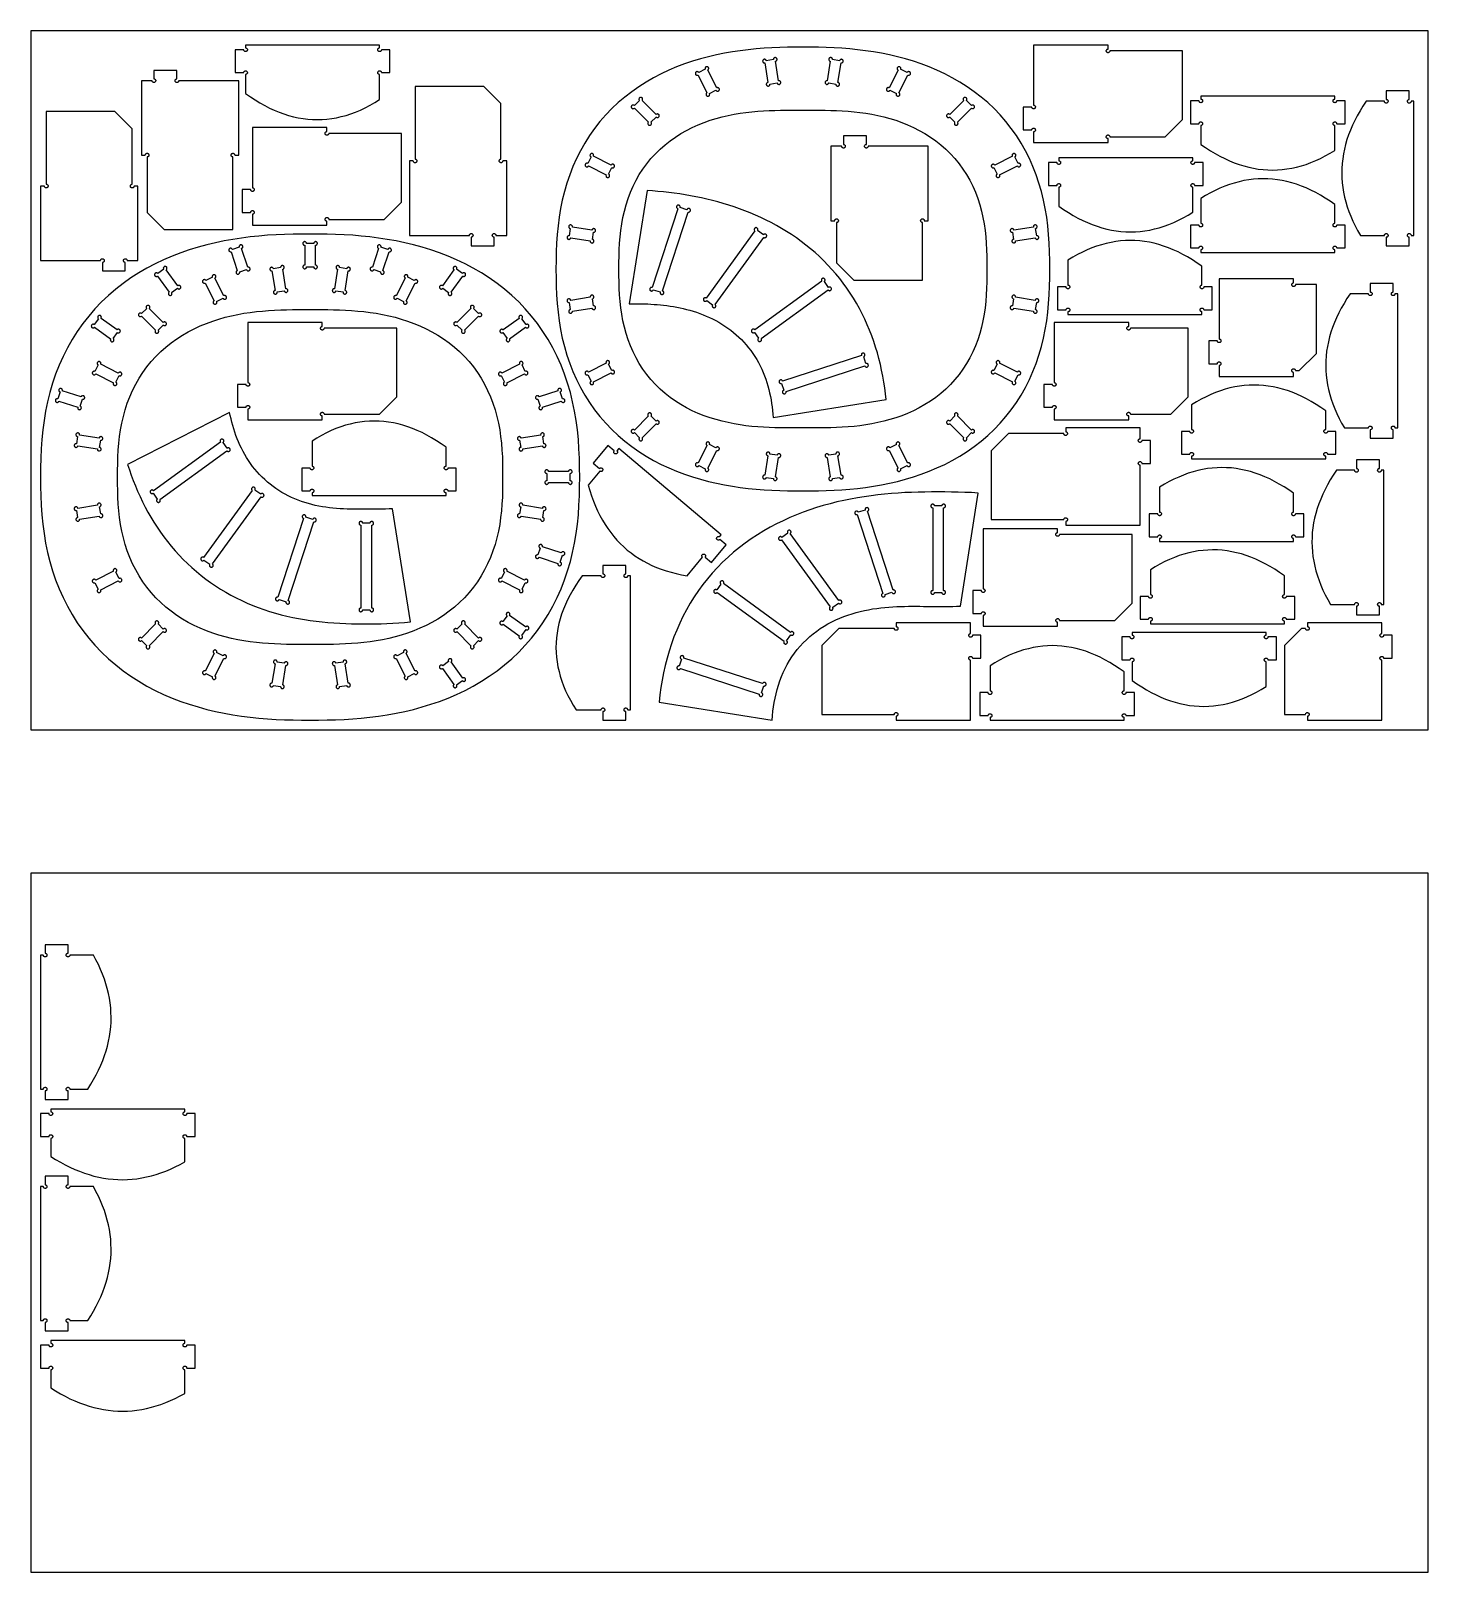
# Model space of a CAD drawing. Extents: x 0 to 2440, y -1470 to 1220.
import ezdxf

# ---------------------------------------------------------------- set-up
doc = ezdxf.new("R2010")
doc.units = 0
doc.layers.add('CUT', color=1, linetype='Continuous')
doc.layers.add('REFERENCE-SHEET', color=8, linetype='Continuous')

msp = doc.modelspace()

# ---------------------------------------------------------------- linework, layer by layer
at = {"layer": 'CUT'}
for points in [[(375, 1195), (375, 1190.2), (375.7, 1190.1), (376.3, 1189.9), (376.9, 1189.6), (377.4, 1189.1), (377.8, 1188.5), (378.1, 1187.9), (378.2, 1187.2), (378.2, 1186.5), (378, 1185.9), (377.7, 1185.3), (377.3, 1184.7), (376.7, 1184.3), (376.1, 1184), (375.5, 1183.8), (374.8, 1183.8), (374.1, 1183.9), (373.5, 1184.2), (372.9, 1184.6), (372.4, 1185.1), (372.1, 1185.7), (371.9, 1186.3), (371.8, 1187), (357, 1187), (357, 1147), (371.8, 1147), (371.9, 1147.7), (372.1, 1148.3), (372.4, 1148.9), (372.9, 1149.4), (373.5, 1149.8), (374.1, 1150.1), (374.8, 1150.2), (375.5, 1150.2), (376.1, 1150), (376.7, 1149.7), (377.3, 1149.3), (377.7, 1148.7), (378, 1148.1), (378.2, 1147.5), (378.2, 1146.8), (378.1, 1146.1), (377.8, 1145.5), (377.4, 1144.9), (376.9, 1144.4), (376.3, 1144.1), (375.7, 1143.9), (375, 1143.8), (375, 1110.8), (383.4, 1104.9), (391.7, 1099.4), (400.1, 1094.3), (408.4, 1089.6), (416.8, 1085.3), (425.1, 1081.4), (433.5, 1077.9), (441.9, 1074.9), (450.2, 1072.2), (458.6, 1070), (466.9, 1068.2), (475.3, 1066.8), (483.6, 1065.8), (492, 1065.2), (500.4, 1065), (508.7, 1065.2), (517.1, 1065.9), (525.4, 1066.9), (533.8, 1068.4), (542.1, 1070.3), (550.5, 1072.5), (558.9, 1075.2), (567.2, 1078.3), (575.6, 1081.8), (583.9, 1085.8), (592.3, 1090.1), (600.6, 1094.8), (609, 1100), (609, 1143.8), (608.3, 1143.9), (607.7, 1144.1), (607.1, 1144.4), (606.6, 1144.9), (606.2, 1145.5), (605.9, 1146.1), (605.8, 1146.8), (605.8, 1147.5), (606, 1148.1), (606.3, 1148.7), (606.7, 1149.3), (607.3, 1149.7), (607.9, 1150), (608.5, 1150.2), (609.2, 1150.2), (609.9, 1150.1), (610.5, 1149.8), (611.1, 1149.4), (611.6, 1148.9), (611.9, 1148.3), (612.1, 1147.7), (612.2, 1147), (627, 1147), (627, 1187), (612.2, 1187), (612.1, 1186.3), (611.9, 1185.7), (611.6, 1185.1), (611.1, 1184.6), (610.5, 1184.2), (609.9, 1183.9), (609.2, 1183.8), (608.5, 1183.8), (607.9, 1184), (607.3, 1184.3), (606.7, 1184.7), (606.3, 1185.3), (606, 1185.9), (605.8, 1186.5), (605.8, 1187.2), (605.9, 1187.9), (606.2, 1188.5), (606.6, 1189.1), (607.1, 1189.6), (607.7, 1189.9), (608.3, 1190.1), (609, 1190.2), (609, 1195)], [(1779.4, 804.2), (1779.3, 819.3), (1779, 834.3), (1778.4, 849.4), (1777.3, 864.5), (1775.8, 879.6), (1773.9, 894.7), (1771.4, 909.7), (1768.3, 924.7), (1764.6, 939.5), (1760.4, 954.2), (1755.4, 968.7), (1749.9, 983), (1743.6, 997.1), (1736.7, 1010.8), (1729.1, 1024.1), (1720.9, 1037.1), (1712, 1049.6), (1702.6, 1061.7), (1692.5, 1073.2), (1681.9, 1084.2), (1670.8, 1094.7), (1659.2, 1104.5), (1647.2, 1113.8), (1634.8, 1122.5), (1622.1, 1130.6), (1609, 1138.1), (1595.8, 1145), (1582.3, 1151.3), (1568.7, 1157), (1554.9, 1162.2), (1541.1, 1166.9), (1527.2, 1171.1), (1513.2, 1174.8), (1499.3, 1178.1), (1485.3, 1180.9), (1471.4, 1183.3), (1457.5, 1185.3), (1443.7, 1187), (1429.9, 1188.4), (1416.1, 1189.5), (1402.5, 1190.3), (1388.8, 1190.8), (1375.3, 1191.2), (1361.7, 1191.4), (1348.2, 1191.4), (1334.7, 1191.4), (1321.1, 1191.2), (1307.6, 1190.8), (1293.9, 1190.3), (1280.3, 1189.5), (1266.5, 1188.4), (1252.7, 1187), (1238.9, 1185.3), (1225, 1183.3), (1211.1, 1180.9), (1197.1, 1178.1), (1183.2, 1174.8), (1169.2, 1171.1), (1155.3, 1166.9), (1141.5, 1162.2), (1127.7, 1157), (1114.1, 1151.3), (1100.6, 1145), (1087.4, 1138.1), (1074.3, 1130.6), (1061.6, 1122.5), (1049.2, 1113.8), (1037.2, 1104.5), (1025.6, 1094.7), (1014.5, 1084.2), (1003.9, 1073.2), (993.8, 1061.7), (984.4, 1049.6), (975.5, 1037.1), (967.3, 1024.1), (959.7, 1010.8), (952.8, 997.1), (946.5, 983), (941, 968.7), (936, 954.2), (931.8, 939.5), (928.1, 924.7), (925, 909.7), (922.5, 894.7), (920.6, 879.6), (919.1, 864.5), (918, 849.4), (917.4, 834.3), (917.1, 819.3), (917, 804.2), (917.1, 789.1), (917.4, 774.1), (918, 759), (919.1, 743.9), (920.6, 728.8), (922.5, 713.7), (925, 698.7), (928.1, 683.7), (931.8, 668.9), (936, 654.2), (941, 639.7), (946.5, 625.4), (952.8, 611.3), (959.7, 597.6), (967.3, 584.3), (975.5, 571.3), (984.4, 558.8), (993.8, 546.7), (1003.9, 535.2), (1014.5, 524.2), (1025.6, 513.7), (1037.2, 503.9), (1049.2, 494.6), (1061.6, 485.9), (1074.3, 477.8), (1087.4, 470.3), (1100.6, 463.4), (1114.1, 457.1), (1127.7, 451.4), (1141.5, 446.2), (1155.3, 441.5), (1169.2, 437.3), (1183.2, 433.6), (1197.1, 430.3), (1211.1, 427.5), (1225, 425.1), (1238.9, 423.1), (1252.7, 421.4), (1266.5, 420), (1280.3, 418.9), (1293.9, 418.1), (1307.6, 417.6), (1321.1, 417.2), (1334.7, 417), (1348.2, 417), (1361.7, 417), (1375.3, 417.2), (1388.8, 417.6), (1402.5, 418.1), (1416.1, 418.9), (1429.9, 420), (1443.7, 421.4), (1457.5, 423.1), (1471.4, 425.1), (1485.3, 427.5), (1499.3, 430.3), (1513.2, 433.6), (1527.2, 437.3), (1541.1, 441.5), (1554.9, 446.2), (1568.7, 451.4), (1582.3, 457.1), (1595.8, 463.4), (1609, 470.3), (1622.1, 477.8), (1634.8, 485.9), (1647.2, 494.6), (1659.2, 503.9), (1670.8, 513.7), (1681.9, 524.2), (1692.5, 535.2), (1702.6, 546.7), (1712, 558.8), (1720.9, 571.3), (1729.1, 584.3), (1736.7, 597.6), (1743.6, 611.3), (1749.9, 625.4), (1755.4, 639.7), (1760.4, 654.2), (1764.6, 668.9), (1768.3, 683.7), (1771.4, 698.7), (1773.9, 713.7), (1775.8, 728.8), (1777.3, 743.9), (1778.4, 759), (1779, 774.1), (1779.3, 789.1)], [(1751, 1195), (1751, 1090.2), (1751.7, 1090.1), (1752.3, 1089.9), (1752.9, 1089.6), (1753.4, 1089.1), (1753.8, 1088.5), (1754.1, 1087.9), (1754.2, 1087.2), (1754.2, 1086.5), (1754, 1085.9), (1753.7, 1085.3), (1753.3, 1084.7), (1752.7, 1084.3), (1752.1, 1084), (1751.5, 1083.8), (1750.8, 1083.8), (1750.1, 1083.9), (1749.5, 1084.2), (1748.9, 1084.6), (1748.4, 1085.1), (1748.1, 1085.7), (1747.9, 1086.3), (1747.8, 1087), (1733, 1087), (1733, 1047), (1747.8, 1047), (1747.9, 1047.7), (1748.1, 1048.3), (1748.4, 1048.9), (1748.9, 1049.4), (1749.5, 1049.8), (1750.1, 1050.1), (1750.8, 1050.2), (1751.5, 1050.2), (1752.1, 1050), (1752.7, 1049.7), (1753.3, 1049.3), (1753.7, 1048.7), (1754, 1048.1), (1754.2, 1047.5), (1754.2, 1046.8), (1754.1, 1046.1), (1753.8, 1045.5), (1753.4, 1044.9), (1752.9, 1044.4), (1752.3, 1044.1), (1751.7, 1043.9), (1751, 1043.8), (1751, 1025), (1881, 1025), (1881, 1031.8), (1880.3, 1031.9), (1879.7, 1032.1), (1879.1, 1032.4), (1878.6, 1032.9), (1878.2, 1033.5), (1877.9, 1034.1), (1877.8, 1034.8), (1877.8, 1035.5), (1878, 1036.1), (1878.3, 1036.7), (1878.7, 1037.3), (1879.3, 1037.7), (1879.9, 1038), (1880.5, 1038.2), (1881.2, 1038.2), (1881.9, 1038.1), (1882.5, 1037.8), (1883.1, 1037.4), (1883.6, 1036.9), (1883.9, 1036.3), (1884.1, 1035.7), (1884.2, 1035), (1981, 1035), (2011, 1065), (2011, 1185), (1884.2, 1185), (1884.1, 1184.3), (1883.9, 1183.7), (1883.6, 1183.1), (1883.1, 1182.6), (1882.5, 1182.2), (1881.9, 1181.9), (1881.2, 1181.8), (1880.5, 1181.8), (1879.9, 1182), (1879.3, 1182.3), (1878.7, 1182.7), (1878.3, 1183.3), (1878, 1183.9), (1877.8, 1184.5), (1877.8, 1185.2), (1877.9, 1185.9), (1878.2, 1186.5), (1878.6, 1187.1), (1879.1, 1187.6), (1879.7, 1187.9), (1880.3, 1188.1), (1881, 1188.2), (1881, 1195)], [(1196.3, 1116.3), (1196.6, 1115.7), (1197.1, 1115.2), (1197.7, 1114.8), (1198.4, 1114.6), (1199, 1114.5), (1199.7, 1114.6), (1200.4, 1114.8), (1201, 1115.1), (1201.5, 1115.5), (1201.9, 1116.1), (1202.2, 1116.7), (1202.3, 1117.4), (1202.3, 1118.1), (1202.2, 1118.7), (1201.9, 1119.4), (1201.4, 1119.9), (1200.9, 1120.4), (1200.3, 1120.7), (1199.7, 1120.9), (1199, 1120.9), (1198.3, 1120.8), (1197.7, 1120.6), (1182, 1151.4), (1182.5, 1151.8), (1183, 1152.3), (1183.4, 1152.8), (1183.6, 1153.5), (1183.7, 1154.1), (1183.7, 1154.8), (1183.5, 1155.5), (1183.1, 1156.1), (1182.7, 1156.6), (1182.1, 1157), (1181.5, 1157.3), (1180.8, 1157.4), (1180.1, 1157.4), (1179.5, 1157.3), (1178.9, 1157), (1178.3, 1156.6), (1177.9, 1156), (1177.5, 1155.4), (1177.4, 1154.8), (1177.3, 1154.1), (1177.4, 1153.4), (1177.7, 1152.8), (1166.4, 1147.1), (1166.1, 1147.6), (1165.6, 1148.1), (1165, 1148.5), (1164.3, 1148.7), (1163.7, 1148.8), (1163, 1148.8), (1162.3, 1148.6), (1161.7, 1148.2), (1161.2, 1147.8), (1160.8, 1147.2), (1160.5, 1146.6), (1160.4, 1145.9), (1160.4, 1145.3), (1160.5, 1144.6), (1160.8, 1144), (1161.3, 1143.4), (1161.8, 1143), (1162.4, 1142.6), (1163, 1142.5), (1163.7, 1142.4), (1164.4, 1142.5), (1165, 1142.8), (1180.7, 1111.9), (1180.2, 1111.6), (1179.7, 1111.1), (1179.3, 1110.5), (1179.1, 1109.9), (1179, 1109.2), (1179, 1108.5), (1179.2, 1107.8), (1179.6, 1107.2), (1180, 1106.7), (1180.6, 1106.3), (1181.2, 1106), (1181.9, 1105.9), (1182.6, 1105.9), (1183.2, 1106.1), (1183.8, 1106.3), (1184.4, 1106.8), (1184.8, 1107.3), (1185.2, 1107.9), (1185.3, 1108.5), (1185.4, 1109.2), (1185.3, 1109.9), (1185, 1110.5)], [(1303.1, 1129.2), (1303.3, 1128.5), (1303.6, 1127.9), (1304, 1127.4), (1304.6, 1127), (1305.2, 1126.7), (1305.9, 1126.5), (1306.5, 1126.5), (1307.2, 1126.6), (1307.8, 1126.9), (1308.4, 1127.3), (1308.9, 1127.8), (1309.2, 1128.4), (1309.4, 1129), (1309.5, 1129.7), (1309.4, 1130.4), (1309.2, 1131), (1308.8, 1131.6), (1308.3, 1132.1), (1307.8, 1132.5), (1307.1, 1132.8), (1306.5, 1132.9), (1305.8, 1132.8), (1300.4, 1167), (1301, 1167.2), (1301.6, 1167.5), (1302.2, 1167.9), (1302.6, 1168.5), (1302.9, 1169.1), (1303, 1169.8), (1303, 1170.4), (1302.9, 1171.1), (1302.6, 1171.7), (1302.2, 1172.3), (1301.7, 1172.8), (1301.1, 1173.1), (1300.5, 1173.3), (1299.8, 1173.4), (1299.1, 1173.3), (1298.5, 1173.1), (1297.9, 1172.7), (1297.4, 1172.2), (1297, 1171.7), (1296.8, 1171), (1296.7, 1170.3), (1296.7, 1169.7), (1284.2, 1167.7), (1284.1, 1168.4), (1283.8, 1169), (1283.3, 1169.5), (1282.8, 1169.9), (1282.2, 1170.2), (1281.5, 1170.4), (1280.8, 1170.4), (1280.1, 1170.2), (1279.5, 1170), (1279, 1169.6), (1278.5, 1169.1), (1278.2, 1168.5), (1278, 1167.8), (1277.9, 1167.1), (1278, 1166.5), (1278.2, 1165.8), (1278.6, 1165.2), (1279, 1164.7), (1279.6, 1164.4), (1280.2, 1164.1), (1280.9, 1164), (1281.6, 1164), (1287, 1129.9), (1286.3, 1129.7), (1285.7, 1129.4), (1285.2, 1128.9), (1284.8, 1128.4), (1284.5, 1127.8), (1284.3, 1127.1), (1284.3, 1126.4), (1284.4, 1125.8), (1284.7, 1125.1), (1285.1, 1124.6), (1285.6, 1124.1), (1286.2, 1123.8), (1286.9, 1123.6), (1287.5, 1123.5), (1288.2, 1123.6), (1288.9, 1123.8), (1289.5, 1124.2), (1290, 1124.6), (1290.3, 1125.2), (1290.6, 1125.8), (1290.7, 1126.5), (1290.7, 1127.2)], [(1405.7, 1127.2), (1405.7, 1126.5), (1405.8, 1125.8), (1406.1, 1125.2), (1406.4, 1124.6), (1406.9, 1124.2), (1407.5, 1123.8), (1408.2, 1123.6), (1408.9, 1123.5), (1409.5, 1123.6), (1410.2, 1123.8), (1410.8, 1124.1), (1411.3, 1124.6), (1411.7, 1125.1), (1412, 1125.8), (1412.1, 1126.4), (1412.1, 1127.1), (1411.9, 1127.8), (1411.6, 1128.4), (1411.2, 1128.9), (1410.7, 1129.4), (1410.1, 1129.7), (1409.4, 1129.9), (1414.8, 1164), (1415.5, 1164), (1416.2, 1164.1), (1416.8, 1164.4), (1417.4, 1164.7), (1417.8, 1165.2), (1418.2, 1165.8), (1418.4, 1166.5), (1418.5, 1167.1), (1418.4, 1167.8), (1418.2, 1168.5), (1417.9, 1169.1), (1417.4, 1169.6), (1416.9, 1170), (1416.3, 1170.2), (1415.6, 1170.4), (1414.9, 1170.4), (1414.2, 1170.2), (1413.6, 1169.9), (1413.1, 1169.5), (1412.6, 1169), (1412.3, 1168.4), (1412.2, 1167.7), (1399.7, 1169.7), (1399.7, 1170.3), (1399.6, 1171), (1399.4, 1171.7), (1399, 1172.2), (1398.5, 1172.7), (1397.9, 1173.1), (1397.3, 1173.3), (1396.6, 1173.4), (1395.9, 1173.3), (1395.3, 1173.1), (1394.7, 1172.8), (1394.2, 1172.3), (1393.8, 1171.7), (1393.5, 1171.1), (1393.4, 1170.4), (1393.4, 1169.8), (1393.5, 1169.1), (1393.8, 1168.5), (1394.2, 1167.9), (1394.8, 1167.5), (1395.4, 1167.2), (1396, 1167), (1390.6, 1132.8), (1389.9, 1132.9), (1389.3, 1132.8), (1388.6, 1132.5), (1388.1, 1132.1), (1387.6, 1131.6), (1387.2, 1131), (1387, 1130.4), (1386.9, 1129.7), (1387, 1129), (1387.2, 1128.4), (1387.5, 1127.8), (1388, 1127.3), (1388.6, 1126.9), (1389.2, 1126.6), (1389.9, 1126.5), (1390.5, 1126.5), (1391.2, 1126.7), (1391.8, 1127), (1392.4, 1127.4), (1392.8, 1127.9), (1393.1, 1128.5), (1393.3, 1129.2)], [(1511.4, 1110.5), (1511.1, 1109.9), (1511, 1109.2), (1511.1, 1108.5), (1511.2, 1107.9), (1511.6, 1107.3), (1512, 1106.8), (1512.6, 1106.3), (1513.2, 1106.1), (1513.8, 1105.9), (1514.5, 1105.9), (1515.2, 1106), (1515.8, 1106.3), (1516.4, 1106.7), (1516.8, 1107.2), (1517.2, 1107.8), (1517.4, 1108.5), (1517.4, 1109.2), (1517.3, 1109.9), (1517.1, 1110.5), (1516.7, 1111.1), (1516.2, 1111.6), (1515.7, 1111.9), (1531.4, 1142.8), (1532, 1142.5), (1532.7, 1142.4), (1533.4, 1142.5), (1534, 1142.6), (1534.6, 1143), (1535.1, 1143.4), (1535.6, 1144), (1535.9, 1144.6), (1536, 1145.3), (1536, 1145.9), (1535.9, 1146.6), (1535.6, 1147.2), (1535.2, 1147.8), (1534.7, 1148.2), (1534.1, 1148.6), (1533.4, 1148.8), (1532.7, 1148.8), (1532.1, 1148.7), (1531.4, 1148.5), (1530.8, 1148.1), (1530.3, 1147.6), (1530, 1147.1), (1518.7, 1152.8), (1519, 1153.4), (1519.1, 1154.1), (1519, 1154.8), (1518.9, 1155.4), (1518.5, 1156), (1518.1, 1156.6), (1517.5, 1157), (1516.9, 1157.3), (1516.3, 1157.4), (1515.6, 1157.4), (1514.9, 1157.3), (1514.3, 1157), (1513.7, 1156.6), (1513.3, 1156.1), (1512.9, 1155.5), (1512.7, 1154.8), (1512.7, 1154.1), (1512.8, 1153.5), (1513, 1152.8), (1513.4, 1152.3), (1513.9, 1151.8), (1514.4, 1151.4), (1498.7, 1120.6), (1498.1, 1120.8), (1497.4, 1120.9), (1496.7, 1120.9), (1496.1, 1120.7), (1495.5, 1120.4), (1495, 1119.9), (1494.5, 1119.4), (1494.2, 1118.7), (1494.1, 1118.1), (1494.1, 1117.4), (1494.2, 1116.7), (1494.5, 1116.1), (1494.9, 1115.5), (1495.4, 1115.1), (1496, 1114.8), (1496.7, 1114.6), (1497.4, 1114.5), (1498, 1114.6), (1498.7, 1114.8), (1499.3, 1115.2), (1499.8, 1115.7), (1500.1, 1116.3)], [(363, 1133), (258.2, 1133), (258.1, 1132.3), (257.9, 1131.7), (257.6, 1131.1), (257.1, 1130.6), (256.5, 1130.2), (255.9, 1129.9), (255.2, 1129.8), (254.5, 1129.8), (253.9, 1130), (253.3, 1130.3), (252.7, 1130.7), (252.3, 1131.3), (252, 1131.9), (251.8, 1132.5), (251.8, 1133.2), (251.9, 1133.9), (252.2, 1134.5), (252.6, 1135.1), (253.1, 1135.6), (253.7, 1135.9), (254.3, 1136.1), (255, 1136.2), (255, 1151), (215, 1151), (215, 1136.2), (215.7, 1136.1), (216.3, 1135.9), (216.9, 1135.6), (217.4, 1135.1), (217.8, 1134.5), (218.1, 1133.9), (218.2, 1133.2), (218.2, 1132.5), (218, 1131.9), (217.7, 1131.3), (217.3, 1130.7), (216.7, 1130.3), (216.1, 1130), (215.5, 1129.8), (214.8, 1129.8), (214.1, 1129.9), (213.5, 1130.2), (212.9, 1130.6), (212.4, 1131.1), (212.1, 1131.7), (211.9, 1132.3), (211.8, 1133), (193, 1133), (193, 1003), (199.8, 1003), (199.9, 1003.7), (200.1, 1004.3), (200.4, 1004.9), (200.9, 1005.4), (201.5, 1005.8), (202.1, 1006.1), (202.8, 1006.2), (203.5, 1006.2), (204.1, 1006), (204.7, 1005.7), (205.3, 1005.3), (205.7, 1004.7), (206, 1004.1), (206.2, 1003.5), (206.2, 1002.8), (206.1, 1002.1), (205.8, 1001.5), (205.4, 1000.9), (204.9, 1000.4), (204.3, 1000.1), (203.7, 999.9), (203, 999.8), (203, 903), (233, 873), (353, 873), (353, 999.8), (352.3, 999.9), (351.7, 1000.1), (351.1, 1000.4), (350.6, 1000.9), (350.2, 1001.5), (349.9, 1002.1), (349.8, 1002.8), (349.8, 1003.5), (350, 1004.1), (350.3, 1004.7), (350.7, 1005.3), (351.3, 1005.7), (351.9, 1006), (352.5, 1006.2), (353.2, 1006.2), (353.9, 1006.1), (354.5, 1005.8), (355.1, 1005.4), (355.6, 1004.9), (355.9, 1004.3), (356.1, 1003.7), (356.2, 1003), (363, 1003)], [(661, 863), (765.8, 863), (765.9, 863.7), (766.1, 864.3), (766.4, 864.9), (766.9, 865.4), (767.5, 865.8), (768.1, 866.1), (768.8, 866.2), (769.5, 866.2), (770.1, 866), (770.7, 865.7), (771.3, 865.3), (771.7, 864.7), (772, 864.1), (772.2, 863.5), (772.2, 862.8), (772.1, 862.1), (771.8, 861.5), (771.4, 860.9), (770.9, 860.4), (770.3, 860.1), (769.7, 859.9), (769, 859.8), (769, 845), (809, 845), (809, 859.8), (808.3, 859.9), (807.7, 860.1), (807.1, 860.4), (806.6, 860.9), (806.2, 861.5), (805.9, 862.1), (805.8, 862.8), (805.8, 863.5), (806, 864.1), (806.3, 864.7), (806.7, 865.3), (807.3, 865.7), (807.9, 866), (808.5, 866.2), (809.2, 866.2), (809.9, 866.1), (810.5, 865.8), (811.1, 865.4), (811.6, 864.9), (811.9, 864.3), (812.1, 863.7), (812.2, 863), (831, 863), (831, 993), (824.2, 993), (824.1, 992.3), (823.9, 991.7), (823.6, 991.1), (823.1, 990.6), (822.5, 990.2), (821.9, 989.9), (821.2, 989.8), (820.5, 989.8), (819.9, 990), (819.3, 990.3), (818.7, 990.7), (818.3, 991.3), (818, 991.9), (817.8, 992.5), (817.8, 993.2), (817.9, 993.9), (818.2, 994.5), (818.6, 995.1), (819.1, 995.6), (819.7, 995.9), (820.3, 996.1), (821, 996.2), (821, 1093), (791, 1123), (671, 1123), (671, 996.2), (671.7, 996.1), (672.3, 995.9), (672.9, 995.6), (673.4, 995.1), (673.8, 994.5), (674.1, 993.9), (674.2, 993.2), (674.2, 992.5), (674, 991.9), (673.7, 991.3), (673.3, 990.7), (672.7, 990.3), (672.1, 990), (671.5, 989.8), (670.8, 989.8), (670.1, 989.9), (669.5, 990.2), (668.9, 990.6), (668.4, 991.1), (668.1, 991.7), (667.9, 992.3), (667.8, 993), (661, 993)], [(1091.8, 1069.5), (1092.3, 1069.1), (1092.9, 1068.8), (1093.6, 1068.6), (1094.3, 1068.6), (1095, 1068.7), (1095.6, 1069), (1096.2, 1069.4), (1096.6, 1069.9), (1097, 1070.4), (1097.2, 1071.1), (1097.3, 1071.8), (1097.2, 1072.5), (1097, 1073.1), (1096.6, 1073.7), (1096.2, 1074.2), (1095.6, 1074.6), (1095, 1074.8), (1094.3, 1075), (1093.6, 1074.9), (1092.9, 1074.8), (1092.3, 1074.5), (1091.8, 1074), (1067.3, 1098.5), (1067.8, 1099), (1068.1, 1099.6), (1068.2, 1100.3), (1068.3, 1101), (1068.1, 1101.7), (1067.9, 1102.3), (1067.5, 1102.9), (1067, 1103.3), (1066.4, 1103.7), (1065.7, 1103.9), (1065.1, 1104), (1064.4, 1103.9), (1063.7, 1103.7), (1063.2, 1103.3), (1062.7, 1102.9), (1062.3, 1102.3), (1062, 1101.7), (1061.9, 1101), (1061.9, 1100.3), (1062.1, 1099.6), (1062.4, 1099), (1062.8, 1098.5), (1053.9, 1089.6), (1053.4, 1090), (1052.8, 1090.3), (1052.1, 1090.5), (1051.4, 1090.5), (1050.7, 1090.4), (1050.1, 1090.1), (1049.5, 1089.7), (1049.1, 1089.2), (1048.7, 1088.7), (1048.5, 1088), (1048.4, 1087.3), (1048.5, 1086.7), (1048.7, 1086), (1049.1, 1085.4), (1049.5, 1084.9), (1050.1, 1084.5), (1050.7, 1084.3), (1051.4, 1084.1), (1052.1, 1084.2), (1052.8, 1084.3), (1053.4, 1084.6), (1053.9, 1085.1), (1078.4, 1060.6), (1077.9, 1060.1), (1077.6, 1059.5), (1077.5, 1058.8), (1077.4, 1058.1), (1077.6, 1057.4), (1077.8, 1056.8), (1078.2, 1056.2), (1078.7, 1055.8), (1079.3, 1055.4), (1079.9, 1055.2), (1080.6, 1055.1), (1081.3, 1055.2), (1082, 1055.4), (1082.5, 1055.8), (1083, 1056.2), (1083.4, 1056.8), (1083.7, 1057.4), (1083.8, 1058.1), (1083.8, 1058.8), (1083.6, 1059.5), (1083.3, 1060.1), (1082.9, 1060.6)], [(1613.5, 1060.6), (1613.1, 1060.1), (1612.8, 1059.5), (1612.6, 1058.8), (1612.6, 1058.1), (1612.7, 1057.4), (1613, 1056.8), (1613.4, 1056.2), (1613.9, 1055.8), (1614.4, 1055.4), (1615.1, 1055.2), (1615.8, 1055.1), (1616.5, 1055.2), (1617.1, 1055.4), (1617.7, 1055.8), (1618.2, 1056.2), (1618.6, 1056.8), (1618.8, 1057.4), (1619, 1058.1), (1618.9, 1058.8), (1618.8, 1059.5), (1618.5, 1060.1), (1618, 1060.6), (1642.5, 1085.1), (1643, 1084.6), (1643.6, 1084.3), (1644.3, 1084.2), (1645, 1084.1), (1645.7, 1084.3), (1646.3, 1084.5), (1646.9, 1084.9), (1647.3, 1085.4), (1647.7, 1086), (1647.9, 1086.7), (1648, 1087.3), (1647.9, 1088), (1647.7, 1088.7), (1647.3, 1089.2), (1646.9, 1089.7), (1646.3, 1090.1), (1645.7, 1090.4), (1645, 1090.5), (1644.3, 1090.5), (1643.6, 1090.3), (1643, 1090), (1642.5, 1089.6), (1633.6, 1098.5), (1634, 1099), (1634.3, 1099.6), (1634.5, 1100.3), (1634.5, 1101), (1634.4, 1101.7), (1634.1, 1102.3), (1633.7, 1102.9), (1633.2, 1103.3), (1632.7, 1103.7), (1632, 1103.9), (1631.3, 1104), (1630.7, 1103.9), (1630, 1103.7), (1629.4, 1103.3), (1628.9, 1102.9), (1628.5, 1102.3), (1628.3, 1101.7), (1628.1, 1101), (1628.2, 1100.3), (1628.3, 1099.6), (1628.6, 1099), (1629.1, 1098.5), (1604.6, 1074), (1604.1, 1074.5), (1603.5, 1074.8), (1602.8, 1074.9), (1602.1, 1075), (1601.4, 1074.8), (1600.8, 1074.6), (1600.2, 1074.2), (1599.8, 1073.7), (1599.4, 1073.1), (1599.2, 1072.5), (1599.1, 1071.8), (1599.2, 1071.1), (1599.4, 1070.4), (1599.8, 1069.9), (1600.2, 1069.4), (1600.8, 1069), (1601.4, 1068.7), (1602.1, 1068.6), (1602.8, 1068.6), (1603.5, 1068.8), (1604.1, 1069.1), (1604.6, 1069.5)], [(2043, 1105.8), (2043, 1101), (2043.7, 1101), (2044.3, 1100.7), (2044.9, 1100.4), (2045.4, 1099.9), (2045.8, 1099.4), (2046.1, 1098.7), (2046.2, 1098.1), (2046.2, 1097.4), (2046, 1096.7), (2045.7, 1096.1), (2045.3, 1095.6), (2044.7, 1095.1), (2044.1, 1094.8), (2043.5, 1094.7), (2042.8, 1094.6), (2042.1, 1094.8), (2041.5, 1095), (2040.9, 1095.4), (2040.4, 1095.9), (2040.1, 1096.5), (2039.9, 1097.1), (2039.8, 1097.8), (2025, 1097.8), (2025, 1057.8), (2039.8, 1057.8), (2039.9, 1058.5), (2040.1, 1059.2), (2040.4, 1059.7), (2040.9, 1060.2), (2041.5, 1060.6), (2042.1, 1060.9), (2042.8, 1061), (2043.5, 1061), (2044.1, 1060.8), (2044.7, 1060.5), (2045.3, 1060.1), (2045.7, 1059.6), (2046, 1058.9), (2046.2, 1058.3), (2046.2, 1057.6), (2046.1, 1056.9), (2045.8, 1056.3), (2045.4, 1055.7), (2044.9, 1055.3), (2044.3, 1054.9), (2043.7, 1054.7), (2043, 1054.6), (2043, 1021.9), (2051.4, 1016.1), (2059.7, 1010.7), (2068.1, 1005.7), (2076.4, 1001.1), (2084.8, 996.9), (2093.1, 993.1), (2101.5, 989.7), (2109.9, 986.7), (2118.2, 984.1), (2126.6, 981.9), (2134.9, 980.1), (2143.3, 978.7), (2151.6, 977.8), (2160, 977.2), (2168.4, 977), (2176.7, 977.2), (2185.1, 977.9), (2193.4, 978.9), (2201.8, 980.3), (2210.1, 982.1), (2218.5, 984.4), (2226.9, 987), (2235.2, 990.1), (2243.6, 993.5), (2251.9, 997.4), (2260.3, 1001.6), (2268.6, 1006.3), (2277, 1011.3), (2277, 1054.6), (2276.3, 1054.7), (2275.7, 1054.9), (2275.1, 1055.3), (2274.6, 1055.7), (2274.2, 1056.3), (2273.9, 1056.9), (2273.8, 1057.6), (2273.8, 1058.3), (2274, 1058.9), (2274.3, 1059.6), (2274.7, 1060.1), (2275.3, 1060.5), (2275.9, 1060.8), (2276.5, 1061), (2277.2, 1061), (2277.9, 1060.9), (2278.5, 1060.6), (2279.1, 1060.2), (2279.6, 1059.7), (2279.9, 1059.2), (2280.1, 1058.5), (2280.2, 1057.8), (2295, 1057.8), (2295, 1097.8), (2280.2, 1097.8), (2280.1, 1097.1), (2279.9, 1096.5), (2279.6, 1095.9), (2279.1, 1095.4), (2278.5, 1095), (2277.9, 1094.8), (2277.2, 1094.6), (2276.5, 1094.7), (2275.9, 1094.8), (2275.3, 1095.1), (2274.7, 1095.6), (2274.3, 1096.1), (2274, 1096.7), (2273.8, 1097.4), (2273.8, 1098.1), (2273.9, 1098.7), (2274.2, 1099.4), (2274.6, 1099.9), (2275.1, 1100.4), (2275.7, 1100.7), (2276.3, 1101), (2277, 1101), (2277, 1105.8)], [(2414.8, 1097), (2410, 1097), (2410, 1096.3), (2409.8, 1095.7), (2409.4, 1095.1), (2408.9, 1094.6), (2408.4, 1094.2), (2407.7, 1093.9), (2407.1, 1093.8), (2406.4, 1093.8), (2405.7, 1094), (2405.1, 1094.3), (2404.6, 1094.7), (2404.2, 1095.3), (2403.8, 1095.9), (2403.7, 1096.5), (2403.7, 1097.2), (2403.8, 1097.9), (2404, 1098.5), (2404.4, 1099.1), (2404.9, 1099.6), (2405.5, 1099.9), (2406.2, 1100.1), (2406.8, 1100.2), (2406.8, 1115), (2366.8, 1115), (2366.8, 1100.2), (2367.5, 1100.1), (2368.2, 1099.9), (2368.8, 1099.6), (2369.3, 1099.1), (2369.7, 1098.5), (2369.9, 1097.9), (2370, 1097.2), (2370, 1096.5), (2369.8, 1095.9), (2369.5, 1095.3), (2369.1, 1094.7), (2368.6, 1094.3), (2368, 1094), (2367.3, 1093.8), (2366.6, 1093.8), (2365.9, 1093.9), (2365.3, 1094.2), (2364.7, 1094.6), (2364.3, 1095.1), (2363.9, 1095.7), (2363.7, 1096.3), (2363.6, 1097), (2331.7, 1097), (2326.1, 1088.6), (2321, 1080.3), (2316.2, 1071.9), (2311.9, 1063.6), (2307.9, 1055.2), (2304.3, 1046.9), (2301.1, 1038.5), (2298.2, 1030.1), (2295.7, 1021.8), (2293.7, 1013.4), (2292, 1005.1), (2290.7, 996.7), (2289.7, 988.4), (2289.2, 980), (2289, 971.6), (2289.2, 963.3), (2289.8, 954.9), (2290.8, 946.6), (2292.1, 938.2), (2293.9, 929.9), (2296, 921.5), (2298.5, 913.1), (2301.4, 904.8), (2304.7, 896.4), (2308.3, 888.1), (2312.4, 879.7), (2316.8, 871.4), (2321.6, 863), (2363.6, 863), (2363.7, 863.7), (2363.9, 864.3), (2364.3, 864.9), (2364.7, 865.4), (2365.3, 865.8), (2365.9, 866.1), (2366.6, 866.2), (2367.3, 866.2), (2368, 866), (2368.6, 865.7), (2369.1, 865.3), (2369.5, 864.7), (2369.8, 864.1), (2370, 863.5), (2370, 862.8), (2369.9, 862.1), (2369.7, 861.5), (2369.3, 860.9), (2368.8, 860.4), (2368.2, 860.1), (2367.5, 859.9), (2366.8, 859.8), (2366.8, 845), (2406.8, 845), (2406.8, 859.8), (2406.2, 859.9), (2405.5, 860.1), (2404.9, 860.4), (2404.4, 860.9), (2404, 861.5), (2403.8, 862.1), (2403.7, 862.8), (2403.7, 863.5), (2403.8, 864.1), (2404.2, 864.7), (2404.6, 865.3), (2405.1, 865.7), (2405.7, 866), (2406.4, 866.2), (2407.1, 866.2), (2407.7, 866.1), (2408.4, 865.8), (2408.9, 865.4), (2409.4, 864.9), (2409.8, 864.3), (2410, 863.7), (2410, 863), (2414.8, 863)], [(17, 819), (121.8, 819), (121.9, 819.7), (122.1, 820.3), (122.4, 820.9), (122.9, 821.4), (123.5, 821.8), (124.1, 822.1), (124.8, 822.2), (125.5, 822.2), (126.1, 822), (126.7, 821.7), (127.3, 821.3), (127.7, 820.7), (128, 820.1), (128.2, 819.5), (128.2, 818.8), (128.1, 818.1), (127.8, 817.5), (127.4, 816.9), (126.9, 816.4), (126.3, 816.1), (125.7, 815.9), (125, 815.8), (125, 801), (165, 801), (165, 815.8), (164.3, 815.9), (163.7, 816.1), (163.1, 816.4), (162.6, 816.9), (162.2, 817.5), (161.9, 818.1), (161.8, 818.8), (161.8, 819.5), (162, 820.1), (162.3, 820.7), (162.7, 821.3), (163.3, 821.7), (163.9, 822), (164.5, 822.2), (165.2, 822.2), (165.9, 822.1), (166.5, 821.8), (167.1, 821.4), (167.6, 820.9), (167.9, 820.3), (168.1, 819.7), (168.2, 819), (187, 819), (187, 949), (180.2, 949), (180.1, 948.3), (179.9, 947.7), (179.6, 947.1), (179.1, 946.6), (178.5, 946.2), (177.9, 945.9), (177.2, 945.8), (176.5, 945.8), (175.9, 946), (175.3, 946.3), (174.7, 946.7), (174.3, 947.3), (174, 947.9), (173.8, 948.5), (173.8, 949.2), (173.9, 949.9), (174.2, 950.5), (174.6, 951.1), (175.1, 951.6), (175.7, 951.9), (176.3, 952.1), (177, 952.2), (177, 1049), (147, 1079), (27, 1079), (27, 952.2), (27.7, 952.1), (28.3, 951.9), (28.9, 951.6), (29.4, 951.1), (29.8, 950.5), (30.1, 949.9), (30.2, 949.2), (30.2, 948.5), (30, 947.9), (29.7, 947.3), (29.3, 946.7), (28.7, 946.3), (28.1, 946), (27.5, 945.8), (26.8, 945.8), (26.1, 945.9), (25.5, 946.2), (24.9, 946.6), (24.4, 947.1), (24.1, 947.7), (23.9, 948.3), (23.8, 949), (17, 949)], [(1669.4, 793), (1669.3, 781.7), (1669, 770.5), (1668.4, 759.2), (1667.5, 747.9), (1666.3, 736.6), (1664.6, 725.3), (1662.6, 714.1), (1660, 702.9), (1657, 691.8), (1653.4, 680.9), (1649.4, 670.1), (1644.7, 659.6), (1639.6, 649.3), (1633.9, 639.3), (1627.6, 629.6), (1620.9, 620.3), (1613.6, 611.4), (1605.8, 602.9), (1597.6, 594.9), (1589, 587.3), (1580.1, 580.3), (1570.8, 573.7), (1561.2, 567.6), (1551.4, 562.1), (1541.3, 557), (1531.1, 552.4), (1520.8, 548.3), (1510.4, 544.6), (1499.9, 541.4), (1489.4, 538.6), (1478.9, 536.2), (1468.5, 534.1), (1458, 532.3), (1447.7, 530.9), (1437.4, 529.7), (1427.2, 528.8), (1417, 528.1), (1407, 527.6), (1397, 527.2), (1387.2, 527), (1377.3, 527), (1367.6, 526.9), (1357.9, 527), (1348.2, 527), (1338.5, 527), (1328.8, 526.9), (1319.1, 527), (1309.2, 527), (1299.4, 527.2), (1289.4, 527.6), (1279.4, 528.1), (1269.2, 528.8), (1259, 529.7), (1248.7, 530.9), (1238.4, 532.3), (1227.9, 534.1), (1217.5, 536.2), (1207, 538.6), (1196.5, 541.4), (1186, 544.6), (1175.6, 548.3), (1165.3, 552.4), (1155.1, 557), (1145, 562.1), (1135.2, 567.6), (1125.6, 573.7), (1116.3, 580.3), (1107.4, 587.3), (1098.8, 594.9), (1090.6, 602.9), (1082.8, 611.4), (1075.5, 620.3), (1068.8, 629.6), (1062.5, 639.3), (1056.8, 649.3), (1051.7, 659.6), (1047, 670.1), (1043, 680.9), (1039.4, 691.8), (1036.4, 702.9), (1033.8, 714.1), (1031.8, 725.3), (1030.1, 736.6), (1028.9, 747.9), (1028, 759.2), (1027.4, 770.5), (1027.1, 781.7), (1027, 793), (1027, 804.2), (1027, 815.4), (1027.1, 826.7), (1027.4, 837.9), (1028, 849.2), (1028.9, 860.5), (1030.1, 871.8), (1031.8, 883.1), (1033.8, 894.3), (1036.4, 905.5), (1039.4, 916.6), (1043, 927.5), (1047, 938.3), (1051.7, 948.8), (1056.8, 959.1), (1062.5, 969.1), (1068.8, 978.8), (1075.5, 988.1), (1082.8, 997), (1090.6, 1005.5), (1098.8, 1013.5), (1107.4, 1021.1), (1116.3, 1028.1), (1125.6, 1034.7), (1135.2, 1040.8), (1145, 1046.3), (1155.1, 1051.4), (1165.3, 1056), (1175.6, 1060.1), (1186, 1063.8), (1196.5, 1067), (1207, 1069.8), (1217.5, 1072.2), (1227.9, 1074.3), (1238.4, 1076.1), (1248.7, 1077.5), (1259, 1078.7), (1269.2, 1079.6), (1279.4, 1080.3), (1289.4, 1080.8), (1299.4, 1081.2), (1309.2, 1081.4), (1319.1, 1081.4), (1328.8, 1081.5), (1338.5, 1081.4), (1348.2, 1081.4), (1357.9, 1081.4), (1367.6, 1081.5), (1377.3, 1081.4), (1387.2, 1081.4), (1397, 1081.2), (1407, 1080.8), (1417, 1080.3), (1427.2, 1079.6), (1437.4, 1078.7), (1447.7, 1077.5), (1458, 1076.1), (1468.5, 1074.3), (1478.9, 1072.2), (1489.4, 1069.8), (1499.9, 1067), (1510.4, 1063.8), (1520.8, 1060.1), (1531.1, 1056), (1541.3, 1051.4), (1551.4, 1046.3), (1561.2, 1040.8), (1570.8, 1034.7), (1580.1, 1028.1), (1589, 1021.1), (1597.6, 1013.5), (1605.8, 1005.5), (1613.6, 997), (1620.9, 988.1), (1627.6, 978.8), (1633.9, 969.1), (1639.6, 959.1), (1644.7, 948.8), (1649.4, 938.3), (1653.4, 927.5), (1657, 916.6), (1660, 905.5), (1662.6, 894.3), (1664.6, 883.1), (1666.3, 871.8), (1667.5, 860.5), (1668.4, 849.2), (1669, 837.9), (1669.3, 826.7), (1669.4, 815.4), (1669.4, 804.2)], [(387, 1051), (387, 946.2), (387.7, 946.1), (388.3, 945.9), (388.9, 945.6), (389.4, 945.1), (389.8, 944.5), (390.1, 943.9), (390.2, 943.2), (390.2, 942.5), (390, 941.9), (389.7, 941.3), (389.3, 940.7), (388.7, 940.3), (388.1, 940), (387.5, 939.8), (386.8, 939.8), (386.1, 939.9), (385.5, 940.2), (384.9, 940.6), (384.4, 941.1), (384.1, 941.7), (383.9, 942.3), (383.8, 943), (369, 943), (369, 903), (383.8, 903), (383.9, 903.7), (384.1, 904.3), (384.4, 904.9), (384.9, 905.4), (385.5, 905.8), (386.1, 906.1), (386.8, 906.2), (387.5, 906.2), (388.1, 906), (388.7, 905.7), (389.3, 905.3), (389.7, 904.7), (390, 904.1), (390.2, 903.5), (390.2, 902.8), (390.1, 902.1), (389.8, 901.5), (389.4, 900.9), (388.9, 900.4), (388.3, 900.1), (387.7, 899.9), (387, 899.8), (387, 881), (517, 881), (517, 887.8), (516.3, 887.9), (515.7, 888.1), (515.1, 888.4), (514.6, 888.9), (514.2, 889.5), (513.9, 890.1), (513.8, 890.8), (513.8, 891.5), (514, 892.1), (514.3, 892.7), (514.7, 893.3), (515.3, 893.7), (515.9, 894), (516.5, 894.2), (517.2, 894.2), (517.9, 894.1), (518.5, 893.8), (519.1, 893.4), (519.6, 892.9), (519.9, 892.3), (520.1, 891.7), (520.2, 891), (617, 891), (647, 921), (647, 1041), (520.2, 1041), (520.1, 1040.3), (519.9, 1039.7), (519.6, 1039.1), (519.1, 1038.6), (518.5, 1038.2), (517.9, 1037.9), (517.2, 1037.8), (516.5, 1037.8), (515.9, 1038), (515.3, 1038.3), (514.7, 1038.7), (514.3, 1039.3), (514, 1039.9), (513.8, 1040.5), (513.8, 1041.2), (513.9, 1041.9), (514.2, 1042.5), (514.6, 1043.1), (515.1, 1043.6), (515.7, 1043.9), (516.3, 1044.1), (517, 1044.2), (517, 1051)], [(1567, 1018.6), (1462.2, 1018.6), (1462.1, 1018), (1461.9, 1017.3), (1461.6, 1016.7), (1461.1, 1016.2), (1460.5, 1015.8), (1459.9, 1015.6), (1459.2, 1015.4), (1458.5, 1015.5), (1457.9, 1015.6), (1457.3, 1015.9), (1456.7, 1016.4), (1456.3, 1016.9), (1456, 1017.5), (1455.8, 1018.2), (1455.8, 1018.9), (1455.9, 1019.5), (1456.2, 1020.2), (1456.6, 1020.7), (1457.1, 1021.2), (1457.7, 1021.6), (1458.3, 1021.8), (1459, 1021.8), (1459, 1036.6), (1419, 1036.6), (1419, 1021.8), (1419.7, 1021.8), (1420.3, 1021.6), (1420.9, 1021.2), (1421.4, 1020.7), (1421.8, 1020.2), (1422.1, 1019.5), (1422.2, 1018.9), (1422.2, 1018.2), (1422, 1017.5), (1421.7, 1016.9), (1421.3, 1016.4), (1420.7, 1015.9), (1420.1, 1015.6), (1419.5, 1015.5), (1418.8, 1015.4), (1418.1, 1015.6), (1417.5, 1015.8), (1416.9, 1016.2), (1416.4, 1016.7), (1416.1, 1017.3), (1415.9, 1018), (1415.8, 1018.6), (1397, 1018.6), (1397, 888.6), (1403.8, 888.6), (1403.9, 889.3), (1404.1, 890), (1404.4, 890.6), (1404.9, 891.1), (1405.5, 891.4), (1406.1, 891.7), (1406.8, 891.8), (1407.5, 891.8), (1408.1, 891.6), (1408.7, 891.3), (1409.3, 890.9), (1409.7, 890.4), (1410, 889.8), (1410.2, 889.1), (1410.2, 888.4), (1410.1, 887.7), (1409.8, 887.1), (1409.4, 886.5), (1408.9, 886.1), (1408.3, 885.7), (1407.7, 885.5), (1407, 885.4), (1407, 815), (1437, 785), (1557, 785), (1557, 885.4), (1556.3, 885.5), (1555.7, 885.7), (1555.1, 886.1), (1554.6, 886.5), (1554.2, 887.1), (1553.9, 887.7), (1553.8, 888.4), (1553.8, 889.1), (1554, 889.8), (1554.3, 890.4), (1554.7, 890.9), (1555.3, 891.3), (1555.9, 891.6), (1556.5, 891.8), (1557.2, 891.8), (1557.9, 891.7), (1558.5, 891.4), (1559.1, 891.1), (1559.6, 890.6), (1559.9, 890), (1560.1, 889.3), (1560.2, 888.6), (1567, 888.6)], [(1014.7, 981.2), (1015.3, 981), (1016, 980.9), (1016.7, 980.9), (1017.4, 981.1), (1018, 981.4), (1018.5, 981.8), (1018.9, 982.4), (1019.2, 983), (1019.3, 983.7), (1019.3, 984.4), (1019.2, 985), (1018.9, 985.7), (1018.5, 986.2), (1018, 986.7), (1017.4, 987), (1016.7, 987.2), (1016.1, 987.2), (1015.4, 987.2), (1014.7, 986.9), (1014.2, 986.6), (1013.7, 986.1), (1013.3, 985.5), (982.5, 1001.2), (982.7, 1001.8), (982.8, 1002.5), (982.8, 1003.2), (982.6, 1003.9), (982.3, 1004.5), (981.8, 1005), (981.3, 1005.4), (980.7, 1005.7), (980, 1005.8), (979.3, 1005.8), (978.6, 1005.7), (978, 1005.4), (977.5, 1005), (977, 1004.5), (976.7, 1003.9), (976.5, 1003.3), (976.4, 1002.6), (976.5, 1001.9), (976.8, 1001.2), (977.1, 1000.7), (977.6, 1000.2), (978.2, 999.8), (972.5, 988.6), (971.8, 988.8), (971.1, 988.9), (970.5, 988.9), (969.8, 988.7), (969.2, 988.4), (968.7, 987.9), (968.3, 987.4), (968, 986.8), (967.8, 986.1), (967.8, 985.4), (968, 984.7), (968.2, 984.1), (968.6, 983.6), (969.2, 983.1), (969.8, 982.8), (970.4, 982.6), (971.1, 982.5), (971.8, 982.6), (972.4, 982.9), (973, 983.2), (973.5, 983.7), (973.8, 984.3), (1004.7, 968.6), (1004.4, 967.9), (1004.3, 967.3), (1004.4, 966.6), (1004.6, 965.9), (1004.9, 965.3), (1005.3, 964.8), (1005.9, 964.4), (1006.5, 964.1), (1007.2, 963.9), (1007.8, 963.9), (1008.5, 964.1), (1009.1, 964.4), (1009.7, 964.8), (1010.1, 965.3), (1010.5, 965.9), (1010.7, 966.5), (1010.7, 967.2), (1010.6, 967.9), (1010.4, 968.5), (1010, 969.1), (1009.6, 969.6), (1009, 970)], [(1687.4, 970), (1686.8, 969.6), (1686.4, 969.1), (1686, 968.5), (1685.8, 967.9), (1685.7, 967.2), (1685.7, 966.5), (1685.9, 965.9), (1686.3, 965.3), (1686.7, 964.8), (1687.3, 964.4), (1687.9, 964.1), (1688.6, 963.9), (1689.2, 963.9), (1689.9, 964.1), (1690.5, 964.4), (1691.1, 964.8), (1691.5, 965.3), (1691.8, 965.9), (1692, 966.6), (1692.1, 967.3), (1692, 967.9), (1691.7, 968.6), (1722.6, 984.3), (1722.9, 983.7), (1723.4, 983.2), (1724, 982.9), (1724.6, 982.6), (1725.3, 982.5), (1726, 982.6), (1726.6, 982.8), (1727.2, 983.1), (1727.8, 983.6), (1728.2, 984.1), (1728.4, 984.7), (1728.6, 985.4), (1728.6, 986.1), (1728.4, 986.8), (1728.1, 987.4), (1727.7, 987.9), (1727.2, 988.4), (1726.6, 988.7), (1725.9, 988.9), (1725.3, 988.9), (1724.6, 988.8), (1723.9, 988.6), (1718.2, 999.8), (1718.8, 1000.2), (1719.3, 1000.7), (1719.6, 1001.2), (1719.9, 1001.9), (1720, 1002.6), (1719.9, 1003.3), (1719.7, 1003.9), (1719.4, 1004.5), (1718.9, 1005), (1718.4, 1005.4), (1717.8, 1005.7), (1717.1, 1005.8), (1716.4, 1005.8), (1715.7, 1005.7), (1715.1, 1005.4), (1714.6, 1005), (1714.1, 1004.5), (1713.8, 1003.9), (1713.6, 1003.2), (1713.6, 1002.5), (1713.7, 1001.8), (1713.9, 1001.2), (1683.1, 985.5), (1682.7, 986.1), (1682.2, 986.6), (1681.7, 986.9), (1681, 987.2), (1680.3, 987.2), (1679.7, 987.2), (1679, 987), (1678.4, 986.7), (1677.9, 986.2), (1677.5, 985.7), (1677.2, 985), (1677.1, 984.4), (1677.1, 983.7), (1677.2, 983), (1677.5, 982.4), (1677.9, 981.8), (1678.4, 981.4), (1679, 981.1), (1679.7, 980.9), (1680.4, 980.9), (1681.1, 981), (1681.7, 981.2)], [(1795, 998.2), (1795, 993.4), (1795.7, 993.3), (1796.3, 993.1), (1796.9, 992.7), (1797.4, 992.2), (1797.8, 991.7), (1798.1, 991.1), (1798.2, 990.4), (1798.2, 989.7), (1798, 989), (1797.7, 988.4), (1797.3, 987.9), (1796.7, 987.5), (1796.1, 987.2), (1795.5, 987), (1794.8, 987), (1794.1, 987.1), (1793.5, 987.3), (1792.9, 987.7), (1792.4, 988.2), (1792.1, 988.8), (1791.9, 989.5), (1791.8, 990.2), (1777, 990.2), (1777, 950.2), (1791.8, 950.2), (1791.9, 950.8), (1792.1, 951.5), (1792.4, 952.1), (1792.9, 952.6), (1793.5, 953), (1794.1, 953.2), (1794.8, 953.3), (1795.5, 953.3), (1796.1, 953.1), (1796.7, 952.8), (1797.3, 952.4), (1797.7, 951.9), (1798, 951.3), (1798.2, 950.6), (1798.2, 949.9), (1798.1, 949.2), (1797.8, 948.6), (1797.4, 948.1), (1796.9, 947.6), (1796.3, 947.2), (1795.7, 947), (1795, 947), (1795, 914.2), (1803.4, 908.3), (1811.7, 902.9), (1820.1, 897.9), (1828.4, 893.2), (1836.8, 889), (1845.1, 885.2), (1853.5, 881.8), (1861.9, 878.8), (1870.2, 876.1), (1878.6, 873.9), (1886.9, 872.1), (1895.3, 870.8), (1903.6, 869.8), (1912, 869.2), (1920.4, 869), (1928.7, 869.2), (1937.1, 869.9), (1945.4, 870.9), (1953.8, 872.3), (1962.1, 874.2), (1970.5, 876.4), (1978.9, 879.1), (1987.2, 882.1), (1995.6, 885.6), (2003.9, 889.5), (2012.3, 893.7), (2020.6, 898.4), (2029, 903.5), (2029, 947), (2028.3, 947), (2027.7, 947.2), (2027.1, 947.6), (2026.6, 948.1), (2026.2, 948.6), (2025.9, 949.2), (2025.8, 949.9), (2025.8, 950.6), (2026, 951.3), (2026.3, 951.9), (2026.7, 952.4), (2027.3, 952.8), (2027.9, 953.1), (2028.5, 953.3), (2029.2, 953.3), (2029.9, 953.2), (2030.5, 953), (2031.1, 952.6), (2031.6, 952.1), (2031.9, 951.5), (2032.1, 950.8), (2032.2, 950.2), (2047, 950.2), (2047, 990.2), (2032.2, 990.2), (2032.1, 989.5), (2031.9, 988.8), (2031.6, 988.2), (2031.1, 987.7), (2030.5, 987.3), (2029.9, 987.1), (2029.2, 987), (2028.5, 987), (2027.9, 987.2), (2027.3, 987.5), (2026.7, 987.9), (2026.3, 988.4), (2026, 989), (2025.8, 989.7), (2025.8, 990.4), (2025.9, 991.1), (2026.2, 991.7), (2026.6, 992.2), (2027.1, 992.7), (2027.7, 993.1), (2028.3, 993.3), (2029, 993.4), (2029, 998.2)], [(2277, 833), (2277, 837.8), (2276.3, 837.9), (2275.7, 838.1), (2275.1, 838.4), (2274.6, 838.9), (2274.2, 839.5), (2273.9, 840.1), (2273.8, 840.8), (2273.8, 841.5), (2274, 842.1), (2274.3, 842.7), (2274.7, 843.3), (2275.3, 843.7), (2275.9, 844), (2276.5, 844.2), (2277.2, 844.2), (2277.9, 844.1), (2278.5, 843.8), (2279.1, 843.4), (2279.6, 842.9), (2279.9, 842.3), (2280.1, 841.7), (2280.2, 841), (2295, 841), (2295, 881), (2280.2, 881), (2280.1, 880.3), (2279.9, 879.7), (2279.6, 879.1), (2279.1, 878.6), (2278.5, 878.2), (2277.9, 877.9), (2277.2, 877.8), (2276.5, 877.8), (2275.9, 878), (2275.3, 878.3), (2274.7, 878.7), (2274.3, 879.3), (2274, 879.9), (2273.8, 880.5), (2273.8, 881.2), (2273.9, 881.9), (2274.2, 882.5), (2274.6, 883.1), (2275.1, 883.6), (2275.7, 883.9), (2276.3, 884.1), (2277, 884.2), (2277, 916.9), (2268.6, 922.7), (2260.3, 928.1), (2251.9, 933.1), (2243.6, 937.7), (2235.2, 941.9), (2226.9, 945.7), (2218.5, 949.1), (2210.1, 952.1), (2201.8, 954.7), (2193.4, 956.9), (2185.1, 958.7), (2176.7, 960.1), (2168.4, 961.1), (2160, 961.6), (2151.6, 961.8), (2143.3, 961.6), (2134.9, 961), (2126.6, 959.9), (2118.2, 958.5), (2109.9, 956.7), (2101.5, 954.4), (2093.1, 951.8), (2084.8, 948.8), (2076.4, 945.3), (2068.1, 941.5), (2059.7, 937.2), (2051.4, 932.6), (2043, 927.5), (2043, 884.2), (2043.7, 884.1), (2044.3, 883.9), (2044.9, 883.6), (2045.4, 883.1), (2045.8, 882.5), (2046.1, 881.9), (2046.2, 881.2), (2046.2, 880.5), (2046, 879.9), (2045.7, 879.3), (2045.3, 878.7), (2044.7, 878.3), (2044.1, 878), (2043.5, 877.8), (2042.8, 877.8), (2042.1, 877.9), (2041.5, 878.2), (2040.9, 878.6), (2040.4, 879.1), (2040.1, 879.7), (2039.9, 880.3), (2039.8, 881), (2025, 881), (2025, 841), (2039.8, 841), (2039.9, 841.7), (2040.1, 842.3), (2040.4, 842.9), (2040.9, 843.4), (2041.5, 843.8), (2042.1, 844.1), (2042.8, 844.2), (2043.5, 844.2), (2044.1, 844), (2044.7, 843.7), (2045.3, 843.3), (2045.7, 842.7), (2046, 842.1), (2046.2, 841.5), (2046.2, 840.8), (2046.1, 840.1), (2045.8, 839.5), (2045.4, 838.9), (2044.9, 838.4), (2044.3, 838.1), (2043.7, 837.9), (2043, 837.8), (2043, 833)], [(1493.6, 576.3), (1492.4, 586.6), (1491.1, 596.9), (1489.5, 607.1), (1487.7, 617.4), (1485.7, 627.6), (1483.5, 637.7), (1481, 647.9), (1478.2, 657.9), (1475.2, 667.9), (1472, 677.9), (1468.5, 687.7), (1464.7, 697.5), (1460.6, 707.1), (1456.3, 716.7), (1451.8, 726.1), (1446.9, 735.4), (1441.8, 744.5), (1436.4, 753.5), (1430.8, 762.3), (1424.9, 771), (1418.7, 779.4), (1412.4, 787.7), (1405.7, 795.8), (1398.9, 803.7), (1391.8, 811.3), (1384.5, 818.7), (1377, 826), (1369.3, 833), (1361.4, 839.7), (1353.4, 846.2), (1345.2, 852.5), (1336.8, 858.6), (1328.3, 864.4), (1319.6, 869.9), (1310.9, 875.3), (1302, 880.3), (1293, 885.2), (1283.9, 889.8), (1274.8, 894.2), (1265.5, 898.4), (1256.2, 902.3), (1246.9, 906), (1237.5, 909.5), (1228.1, 912.8), (1218.6, 915.9), (1209.1, 918.8), (1199.6, 921.5), (1190.1, 924), (1180.6, 926.3), (1171.1, 928.4), (1161.5, 930.4), (1152, 932.2), (1142.5, 933.8), (1133, 935.3), (1123.5, 936.6), (1114, 937.8), (1104.6, 938.9), (1095.1, 939.8), (1085.7, 940.6), (1076.3, 941.3), (1045, 743.8), (1050.3, 743.8), (1055.6, 743.8), (1060.9, 743.7), (1066.3, 743.6), (1071.7, 743.5), (1077.2, 743.3), (1082.7, 743), (1088.2, 742.6), (1093.8, 742.2), (1099.4, 741.7), (1105, 741.1), (1110.7, 740.4), (1116.4, 739.6), (1122.1, 738.7), (1127.8, 737.7), (1133.6, 736.6), (1139.3, 735.3), (1145.1, 733.9), (1150.9, 732.3), (1156.6, 730.6), (1162.3, 728.8), (1168.1, 726.8), (1173.8, 724.6), (1179.4, 722.3), (1185, 719.8), (1190.5, 717.2), (1196, 714.3), (1201.4, 711.3), (1206.7, 708.2), (1212, 704.8), (1217.1, 701.3), (1222.1, 697.6), (1227, 693.7), (1231.7, 689.7), (1236.4, 685.4), (1240.8, 681.1), (1245.2, 676.5), (1249.3, 671.8), (1253.3, 667), (1257.2, 662), (1260.8, 656.9), (1264.3, 651.7), (1267.6, 646.3), (1270.6, 640.9), (1273.6, 635.3), (1276.3, 629.6), (1278.8, 623.9), (1281.1, 618.1), (1283.3, 612.2), (1285.3, 606.2), (1287.1, 600.2), (1288.7, 594.1), (1290.1, 588.1), (1291.4, 581.9), (1292.5, 575.8), (1293.5, 569.7), (1294.3, 563.5), (1295, 557.3), (1295.6, 551.2), (1296.1, 545)], [(1099, 764.2), (1098.9, 763.5), (1098.9, 762.8), (1099, 762.2), (1099.3, 761.5), (1099.7, 761), (1100.2, 760.5), (1100.8, 760.2), (1101.5, 760), (1102.2, 760), (1102.9, 760.1), (1103.5, 760.3), (1104.1, 760.7), (1104.6, 761.2), (1104.9, 761.8), (1105.2, 762.4), (1105.2, 763.1), (1105.2, 763.8), (1105, 764.4), (1104.7, 765), (1104.2, 765.5), (1103.7, 765.9), (1103, 766.2), (1147.7, 903.8), (1148.4, 903.6), (1149.1, 903.6), (1149.7, 903.8), (1150.4, 904.1), (1150.9, 904.5), (1151.3, 905), (1151.7, 905.6), (1151.9, 906.2), (1151.9, 906.9), (1151.8, 907.6), (1151.6, 908.2), (1151.2, 908.8), (1150.7, 909.3), (1150.1, 909.7), (1149.5, 909.9), (1148.8, 910), (1148.1, 909.9), (1147.5, 909.7), (1146.9, 909.4), (1146.3, 909), (1145.9, 908.4), (1145.7, 907.8), (1133.7, 911.7), (1133.8, 912.3), (1133.8, 913), (1133.7, 913.7), (1133.4, 914.3), (1133, 914.9), (1132.4, 915.3), (1131.8, 915.6), (1131.2, 915.8), (1130.5, 915.9), (1129.8, 915.8), (1129.2, 915.5), (1128.6, 915.1), (1128.1, 914.7), (1127.8, 914.1), (1127.5, 913.4), (1127.4, 912.8), (1127.5, 912.1), (1127.7, 911.4), (1128, 910.8), (1128.5, 910.3), (1129, 909.9), (1129.6, 909.6), (1085, 772.1), (1084.3, 772.2), (1083.6, 772.2), (1082.9, 772.1), (1082.3, 771.8), (1081.8, 771.4), (1081.3, 770.9), (1081, 770.3), (1080.8, 769.6), (1080.8, 768.9), (1080.9, 768.2), (1081.1, 767.6), (1081.5, 767), (1082, 766.6), (1082.6, 766.2), (1083.2, 766), (1083.9, 765.9), (1084.6, 765.9), (1085.2, 766.1), (1085.8, 766.4), (1086.3, 766.9), (1086.7, 767.4), (1087, 768.1)], [(958.4, 441.2), (958.3, 457.6), (957.9, 474.1), (957.2, 490.5), (956.1, 507), (954.4, 523.5), (952.2, 539.9), (949.5, 556.3), (946.1, 572.6), (942.1, 588.8), (937.4, 604.9), (932, 620.7), (925.9, 636.3), (919.1, 651.6), (911.5, 666.6), (903.3, 681.1), (894.3, 695.3), (884.7, 709), (874.3, 722.1), (863.4, 734.7), (851.9, 746.8), (839.8, 758.2), (827.2, 769), (814.1, 779.2), (800.6, 788.7), (786.8, 797.6), (772.6, 805.9), (758.2, 813.5), (743.5, 820.4), (728.7, 826.8), (713.7, 832.6), (698.6, 837.8), (683.4, 842.4), (668.2, 846.6), (653, 850.2), (637.7, 853.4), (622.5, 856.1), (607.3, 858.4), (592.2, 860.3), (577.1, 861.9), (562.1, 863.1), (547.1, 864.1), (532.2, 864.7), (517.3, 865.1), (502.5, 865.3), (487.7, 865.4), (472.9, 865.3), (458.1, 865.1), (443.2, 864.7), (428.3, 864.1), (413.3, 863.1), (398.3, 861.9), (383.2, 860.3), (368.1, 858.4), (352.9, 856.1), (337.7, 853.4), (322.4, 850.2), (307.2, 846.6), (292, 842.4), (276.8, 837.8), (261.7, 832.6), (246.7, 826.8), (231.9, 820.4), (217.2, 813.5), (202.8, 805.9), (188.6, 797.6), (174.8, 788.7), (161.3, 779.2), (148.2, 769), (135.6, 758.2), (123.5, 746.8), (112, 734.7), (101.1, 722.1), (90.7, 709), (81.1, 695.3), (72.1, 681.1), (63.9, 666.6), (56.3, 651.6), (49.5, 636.3), (43.4, 620.7), (38, 604.9), (33.3, 588.8), (29.3, 572.6), (25.9, 556.3), (23.2, 539.9), (21, 523.5), (19.3, 507), (18.2, 490.5), (17.5, 474.1), (17.1, 457.6), (17, 441.2), (17.1, 424.8), (17.5, 408.3), (18.2, 391.9), (19.3, 375.4), (21, 358.9), (23.2, 342.5), (25.9, 326.1), (29.3, 309.8), (33.3, 293.6), (38, 277.5), (43.4, 261.7), (49.5, 246.1), (56.3, 230.8), (63.9, 215.8), (72.1, 201.3), (81.1, 187.1), (90.7, 173.4), (101.1, 160.3), (112, 147.7), (123.5, 135.6), (135.6, 124.2), (148.2, 113.4), (161.3, 103.2), (174.8, 93.7), (188.6, 84.8), (202.8, 76.5), (217.2, 68.9), (231.9, 62), (246.7, 55.6), (261.7, 49.8), (276.8, 44.6), (292, 40), (307.2, 35.8), (322.4, 32.2), (337.7, 29), (352.9, 26.3), (368.1, 24), (383.2, 22.1), (398.3, 20.5), (413.3, 19.3), (428.3, 18.3), (443.2, 17.7), (458.1, 17.3), (472.9, 17.1), (487.7, 17), (502.5, 17.1), (517.3, 17.3), (532.2, 17.7), (547.1, 18.3), (562.1, 19.3), (577.1, 20.5), (592.2, 22.1), (607.3, 24), (622.5, 26.3), (637.7, 29), (653, 32.2), (668.2, 35.8), (683.4, 40), (698.6, 44.6), (713.7, 49.8), (728.7, 55.6), (743.5, 62), (758.2, 68.9), (772.6, 76.5), (786.8, 84.8), (800.6, 93.7), (814.1, 103.2), (827.2, 113.4), (839.8, 124.2), (851.9, 135.6), (863.4, 147.7), (874.3, 160.3), (884.7, 173.4), (894.3, 187.1), (903.3, 201.3), (911.5, 215.8), (919.1, 230.8), (925.9, 246.1), (932, 261.7), (937.4, 277.5), (942.1, 293.6), (946.1, 309.8), (949.5, 326.1), (952.2, 342.5), (954.4, 358.9), (956.1, 375.4), (957.2, 391.9), (957.9, 408.3), (958.3, 424.8)], [(982.5, 868.5), (983.2, 868.5), (983.8, 868.6), (984.5, 868.8), (985, 869.2), (985.5, 869.7), (985.9, 870.3), (986.1, 870.9), (986.2, 871.6), (986.1, 872.3), (985.9, 873), (985.6, 873.5), (985.1, 874.1), (984.6, 874.5), (983.9, 874.7), (983.3, 874.9), (982.6, 874.8), (981.9, 874.7), (981.3, 874.4), (980.7, 874), (980.3, 873.4), (980, 872.8), (979.8, 872.2), (945.6, 877.6), (945.7, 878.3), (945.6, 878.9), (945.3, 879.6), (944.9, 880.1), (944.4, 880.6), (943.9, 881), (943.2, 881.2), (942.5, 881.3), (941.8, 881.2), (941.2, 881), (940.6, 880.7), (940.1, 880.2), (939.7, 879.7), (939.4, 879), (939.3, 878.4), (939.3, 877.7), (939.5, 877), (939.8, 876.4), (940.2, 875.8), (940.7, 875.4), (941.3, 875.1), (942, 874.9), (940, 862.5), (939.3, 862.5), (938.7, 862.4), (938, 862.1), (937.5, 861.8), (937, 861.3), (936.6, 860.7), (936.4, 860), (936.3, 859.4), (936.4, 858.7), (936.6, 858), (936.9, 857.4), (937.4, 856.9), (937.9, 856.5), (938.6, 856.3), (939.2, 856.1), (939.9, 856.1), (940.6, 856.3), (941.2, 856.6), (941.7, 857), (942.2, 857.5), (942.5, 858.2), (942.7, 858.8), (976.8, 853.4), (976.8, 852.7), (976.9, 852), (977.2, 851.4), (977.6, 850.8), (978.1, 850.4), (978.6, 850), (979.3, 849.8), (980, 849.7), (980.6, 849.8), (981.3, 850), (981.9, 850.3), (982.4, 850.8), (982.8, 851.3), (983.1, 852), (983.2, 852.6), (983.2, 853.3), (983, 854), (982.7, 854.6), (982.3, 855.1), (981.8, 855.6), (981.2, 855.9), (980.5, 856.1)], [(1190.4, 741.9), (1190.1, 741.3), (1189.9, 740.6), (1189.8, 739.9), (1189.9, 739.2), (1190.1, 738.6), (1190.5, 738), (1190.9, 737.5), (1191.5, 737.1), (1192.1, 736.9), (1192.8, 736.8), (1193.5, 736.8), (1194.2, 737), (1194.8, 737.3), (1195.3, 737.7), (1195.7, 738.3), (1196, 738.9), (1196.2, 739.6), (1196.2, 740.2), (1196.1, 740.9), (1195.8, 741.5), (1195.4, 742.1), (1194.9, 742.6), (1279.9, 859.5), (1280.5, 859.2), (1281.1, 859), (1281.8, 858.9), (1282.5, 859), (1283.1, 859.2), (1283.7, 859.6), (1284.2, 860.1), (1284.6, 860.6), (1284.8, 861.3), (1284.9, 862), (1284.9, 862.6), (1284.7, 863.3), (1284.4, 863.9), (1284, 864.4), (1283.4, 864.9), (1282.8, 865.1), (1282.2, 865.3), (1281.5, 865.3), (1280.8, 865.2), (1280.2, 864.9), (1279.6, 864.5), (1279.2, 864), (1269, 871.4), (1269.3, 872), (1269.5, 872.7), (1269.6, 873.3), (1269.5, 874), (1269.3, 874.7), (1268.9, 875.3), (1268.4, 875.8), (1267.9, 876.1), (1267.2, 876.4), (1266.6, 876.5), (1265.9, 876.5), (1265.2, 876.3), (1264.6, 876), (1264.1, 875.5), (1263.7, 875), (1263.4, 874.4), (1263.2, 873.7), (1263.2, 873), (1263.3, 872.4), (1263.6, 871.7), (1264, 871.2), (1264.5, 870.7), (1179.5, 753.7), (1178.9, 754.1), (1178.3, 754.3), (1177.6, 754.3), (1176.9, 754.3), (1176.3, 754), (1175.7, 753.7), (1175.2, 753.2), (1174.8, 752.6), (1174.5, 752), (1174.4, 751.3), (1174.5, 750.6), (1174.6, 750), (1175, 749.4), (1175.4, 748.8), (1175.9, 748.4), (1176.6, 748.1), (1177.2, 748), (1177.9, 748), (1178.6, 748.1), (1179.2, 748.4), (1179.8, 748.8), (1180.2, 749.3)], [(1715.9, 856.1), (1715.2, 855.9), (1714.6, 855.6), (1714.1, 855.1), (1713.7, 854.6), (1713.4, 854), (1713.2, 853.3), (1713.2, 852.6), (1713.3, 852), (1713.6, 851.3), (1714, 850.8), (1714.5, 850.3), (1715.1, 850), (1715.8, 849.8), (1716.4, 849.7), (1717.1, 849.8), (1717.8, 850), (1718.3, 850.4), (1718.8, 850.8), (1719.2, 851.4), (1719.5, 852), (1719.6, 852.7), (1719.6, 853.4), (1753.7, 858.8), (1753.9, 858.2), (1754.2, 857.5), (1754.7, 857), (1755.2, 856.6), (1755.8, 856.3), (1756.5, 856.1), (1757.2, 856.1), (1757.8, 856.3), (1758.5, 856.5), (1759, 856.9), (1759.5, 857.4), (1759.8, 858), (1760, 858.7), (1760.1, 859.4), (1760, 860), (1759.8, 860.7), (1759.4, 861.3), (1758.9, 861.8), (1758.4, 862.1), (1757.7, 862.4), (1757.1, 862.5), (1756.4, 862.5), (1754.4, 874.9), (1755.1, 875.1), (1755.7, 875.4), (1756.2, 875.8), (1756.6, 876.4), (1756.9, 877), (1757.1, 877.7), (1757.1, 878.4), (1757, 879), (1756.7, 879.7), (1756.3, 880.2), (1755.8, 880.7), (1755.2, 881), (1754.6, 881.2), (1753.9, 881.3), (1753.2, 881.2), (1752.5, 881), (1752, 880.6), (1751.5, 880.1), (1751.1, 879.6), (1750.8, 878.9), (1750.7, 878.3), (1750.8, 877.6), (1716.6, 872.2), (1716.4, 872.8), (1716.1, 873.4), (1715.7, 874), (1715.1, 874.4), (1714.5, 874.7), (1713.8, 874.8), (1713.1, 874.9), (1712.5, 874.7), (1711.8, 874.5), (1711.3, 874.1), (1710.8, 873.5), (1710.5, 873), (1710.3, 872.3), (1710.2, 871.6), (1710.3, 870.9), (1710.5, 870.3), (1710.9, 869.7), (1711.4, 869.2), (1711.9, 868.8), (1712.6, 868.6), (1713.2, 868.5), (1713.9, 868.5)], [(376.6, 803.4), (376.9, 802.7), (377.3, 802.2), (377.8, 801.7), (378.4, 801.4), (379.1, 801.2), (379.8, 801.2), (380.5, 801.3), (381.1, 801.5), (381.7, 801.9), (382.2, 802.3), (382.5, 802.9), (382.8, 803.5), (382.9, 804.2), (382.8, 804.9), (382.7, 805.6), (382.3, 806.2), (381.9, 806.7), (381.3, 807.1), (380.7, 807.4), (380.1, 807.5), (379.4, 807.5), (378.7, 807.4), (368, 840.3), (368.6, 840.6), (369.2, 841), (369.6, 841.5), (370, 842.1), (370.2, 842.8), (370.2, 843.4), (370.1, 844.1), (369.9, 844.8), (369.5, 845.3), (369, 845.8), (368.5, 846.2), (367.8, 846.4), (367.2, 846.6), (366.5, 846.5), (365.8, 846.3), (365.2, 846), (364.7, 845.6), (364.3, 845), (364, 844.4), (363.8, 843.7), (363.8, 843), (364, 842.4), (352, 838.5), (351.7, 839.1), (351.3, 839.6), (350.8, 840.1), (350.2, 840.4), (349.5, 840.6), (348.9, 840.7), (348.2, 840.6), (347.5, 840.4), (347, 840), (346.5, 839.5), (346.1, 838.9), (345.9, 838.3), (345.8, 837.6), (345.8, 836.9), (346, 836.3), (346.3, 835.7), (346.8, 835.2), (347.3, 834.7), (347.9, 834.5), (348.6, 834.3), (349.3, 834.3), (349.9, 834.4), (360.6, 801.5), (360, 801.3), (359.5, 800.8), (359, 800.3), (358.7, 799.7), (358.5, 799.1), (358.4, 798.4), (358.5, 797.7), (358.7, 797.1), (359.1, 796.5), (359.6, 796), (360.2, 795.6), (360.8, 795.4), (361.5, 795.3), (362.2, 795.3), (362.8, 795.5), (363.4, 795.8), (363.9, 796.3), (364.4, 796.8), (364.6, 797.5), (364.8, 798.1), (364.8, 798.8), (364.7, 799.5)], [(494, 807.9), (494.1, 807.2), (494.3, 806.6), (494.6, 806), (495.1, 805.5), (495.7, 805.1), (496.3, 804.8), (497, 804.7), (497.7, 804.7), (498.3, 804.9), (498.9, 805.2), (499.5, 805.6), (499.9, 806.2), (500.2, 806.8), (500.4, 807.4), (500.4, 808.1), (500.3, 808.8), (500, 809.4), (499.6, 810), (499.1, 810.5), (498.5, 810.8), (497.9, 811), (497.2, 811.1), (497.2, 845.7), (497.9, 845.8), (498.5, 846), (499.1, 846.3), (499.6, 846.8), (500, 847.4), (500.3, 848), (500.4, 848.7), (500.4, 849.4), (500.2, 850), (499.9, 850.6), (499.5, 851.2), (498.9, 851.6), (498.3, 851.9), (497.7, 852.1), (497, 852.1), (496.3, 852), (495.7, 851.7), (495.1, 851.3), (494.6, 850.8), (494.3, 850.2), (494.1, 849.6), (494, 848.9), (481.4, 848.9), (481.3, 849.6), (481.1, 850.2), (480.8, 850.8), (480.3, 851.3), (479.7, 851.7), (479.1, 852), (478.4, 852.1), (477.7, 852.1), (477.1, 851.9), (476.5, 851.6), (475.9, 851.2), (475.5, 850.6), (475.2, 850), (475, 849.4), (475, 848.7), (475.1, 848), (475.4, 847.4), (475.8, 846.8), (476.3, 846.3), (476.9, 846), (477.5, 845.8), (478.2, 845.7), (478.2, 811.1), (477.5, 811), (476.9, 810.8), (476.3, 810.5), (475.8, 810), (475.4, 809.4), (475.1, 808.8), (475, 808.1), (475, 807.4), (475.2, 806.8), (475.5, 806.2), (475.9, 805.6), (476.5, 805.2), (477.1, 804.9), (477.7, 804.7), (478.4, 804.7), (479.1, 804.8), (479.7, 805.1), (480.3, 805.5), (480.8, 806), (481.1, 806.6), (481.3, 807.2), (481.4, 807.9)], [(610.7, 799.5), (610.6, 798.8), (610.6, 798.1), (610.8, 797.5), (611, 796.8), (611.5, 796.3), (612, 795.8), (612.6, 795.5), (613.2, 795.3), (613.9, 795.3), (614.6, 795.4), (615.2, 795.6), (615.8, 796), (616.3, 796.5), (616.7, 797.1), (616.9, 797.7), (617, 798.4), (616.9, 799.1), (616.7, 799.7), (616.4, 800.3), (615.9, 800.8), (615.4, 801.3), (614.8, 801.5), (625.5, 834.4), (626.1, 834.3), (626.8, 834.3), (627.5, 834.5), (628.1, 834.7), (628.6, 835.2), (629.1, 835.7), (629.4, 836.3), (629.6, 836.9), (629.6, 837.6), (629.5, 838.3), (629.3, 838.9), (628.9, 839.5), (628.4, 840), (627.9, 840.4), (627.2, 840.6), (626.5, 840.7), (625.9, 840.6), (625.2, 840.4), (624.6, 840.1), (624.1, 839.6), (623.7, 839.1), (623.4, 838.5), (611.4, 842.4), (611.6, 843), (611.6, 843.7), (611.4, 844.4), (611.1, 845), (610.7, 845.6), (610.2, 846), (609.6, 846.3), (608.9, 846.5), (608.2, 846.6), (607.6, 846.4), (606.9, 846.2), (606.4, 845.8), (605.9, 845.3), (605.5, 844.8), (605.3, 844.1), (605.2, 843.4), (605.2, 842.8), (605.4, 842.1), (605.8, 841.5), (606.2, 841), (606.8, 840.6), (607.4, 840.3), (596.7, 807.4), (596, 807.5), (595.3, 807.5), (594.7, 807.4), (594.1, 807.1), (593.5, 806.7), (593.1, 806.2), (592.7, 805.6), (592.6, 804.9), (592.5, 804.2), (592.6, 803.5), (592.9, 802.9), (593.2, 802.3), (593.7, 801.9), (594.3, 801.5), (594.9, 801.3), (595.6, 801.2), (596.3, 801.2), (597, 801.4), (597.6, 801.7), (598.1, 802.2), (598.5, 802.7), (598.8, 803.4)], [(2045, 725), (2045, 729.8), (2044.3, 729.9), (2043.7, 730.1), (2043.1, 730.4), (2042.6, 730.9), (2042.2, 731.5), (2041.9, 732.1), (2041.8, 732.8), (2041.8, 733.5), (2042, 734.1), (2042.3, 734.7), (2042.7, 735.3), (2043.3, 735.7), (2043.9, 736), (2044.5, 736.2), (2045.2, 736.2), (2045.9, 736.1), (2046.5, 735.8), (2047.1, 735.4), (2047.6, 734.9), (2047.9, 734.3), (2048.1, 733.7), (2048.2, 733), (2063, 733), (2063, 773), (2048.2, 773), (2048.1, 772.3), (2047.9, 771.7), (2047.6, 771.1), (2047.1, 770.6), (2046.5, 770.2), (2045.9, 769.9), (2045.2, 769.8), (2044.5, 769.8), (2043.9, 770), (2043.3, 770.3), (2042.7, 770.7), (2042.3, 771.3), (2042, 771.9), (2041.8, 772.5), (2041.8, 773.2), (2041.9, 773.9), (2042.2, 774.5), (2042.6, 775.1), (2043.1, 775.6), (2043.7, 775.9), (2044.3, 776.1), (2045, 776.2), (2045, 809), (2036.6, 814.8), (2028.3, 820.3), (2019.9, 825.3), (2011.6, 829.9), (2003.2, 834.1), (1994.9, 838), (1986.5, 841.4), (1978.1, 844.4), (1969.8, 847), (1961.4, 849.2), (1953.1, 851), (1944.7, 852.4), (1936.4, 853.4), (1928, 854), (1919.6, 854.2), (1911.3, 853.9), (1902.9, 853.3), (1894.6, 852.3), (1886.2, 850.8), (1877.9, 849), (1869.5, 846.7), (1861.1, 844.1), (1852.8, 841), (1844.4, 837.5), (1836.1, 833.7), (1827.7, 829.4), (1819.4, 824.7), (1811, 819.6), (1811, 776.2), (1811.7, 776.1), (1812.3, 775.9), (1812.9, 775.6), (1813.4, 775.1), (1813.8, 774.5), (1814.1, 773.9), (1814.2, 773.2), (1814.2, 772.5), (1814, 771.9), (1813.7, 771.3), (1813.3, 770.7), (1812.7, 770.3), (1812.1, 770), (1811.5, 769.8), (1810.8, 769.8), (1810.1, 769.9), (1809.5, 770.2), (1808.9, 770.6), (1808.4, 771.1), (1808.1, 771.7), (1807.9, 772.3), (1807.8, 773), (1793, 773), (1793, 733), (1807.8, 733), (1807.9, 733.7), (1808.1, 734.3), (1808.4, 734.9), (1808.9, 735.4), (1809.5, 735.8), (1810.1, 736.1), (1810.8, 736.2), (1811.5, 736.2), (1812.1, 736), (1812.7, 735.7), (1813.3, 735.3), (1813.7, 734.7), (1814, 734.1), (1814.2, 733.5), (1814.2, 732.8), (1814.1, 732.1), (1813.8, 731.5), (1813.4, 730.9), (1812.9, 730.4), (1812.3, 730.1), (1811.7, 729.9), (1811, 729.8), (1811, 725)], [(256.1, 770.6), (256.6, 770.1), (257.1, 769.7), (257.8, 769.5), (258.4, 769.3), (259.1, 769.4), (259.8, 769.5), (260.4, 769.8), (260.9, 770.2), (261.4, 770.8), (261.7, 771.4), (261.9, 772), (261.9, 772.7), (261.8, 773.4), (261.5, 774), (261.2, 774.6), (260.7, 775.1), (260.1, 775.4), (259.4, 775.6), (258.8, 775.7), (258.1, 775.7), (257.4, 775.5), (256.8, 775.1), (236.5, 803.1), (237, 803.6), (237.4, 804.1), (237.7, 804.8), (237.8, 805.4), (237.8, 806.1), (237.6, 806.8), (237.3, 807.4), (236.9, 807.9), (236.4, 808.4), (235.8, 808.7), (235.1, 808.9), (234.4, 808.9), (233.8, 808.8), (233.1, 808.5), (232.6, 808.1), (232.1, 807.7), (231.7, 807.1), (231.5, 806.4), (231.4, 805.7), (231.5, 805.1), (231.7, 804.4), (232, 803.8), (221.8, 796.4), (221.4, 796.9), (220.8, 797.3), (220.2, 797.6), (219.5, 797.7), (218.8, 797.7), (218.2, 797.5), (217.6, 797.2), (217, 796.8), (216.6, 796.3), (216.3, 795.7), (216.1, 795), (216.1, 794.3), (216.2, 793.7), (216.4, 793), (216.8, 792.5), (217.3, 792), (217.9, 791.6), (218.5, 791.4), (219.2, 791.3), (219.9, 791.4), (220.5, 791.6), (221.1, 791.9), (241.5, 763.9), (241, 763.5), (240.6, 762.9), (240.3, 762.3), (240.2, 761.6), (240.2, 760.9), (240.3, 760.3), (240.6, 759.7), (241.1, 759.1), (241.6, 758.7), (242.2, 758.4), (242.8, 758.2), (243.5, 758.2), (244.2, 758.3), (244.8, 758.5), (245.4, 758.9), (245.9, 759.4), (246.2, 760), (246.5, 760.6), (246.5, 761.3), (246.5, 762), (246.3, 762.6), (245.9, 763.2)], [(442.6, 766.2), (442.8, 765.5), (443.1, 764.9), (443.5, 764.4), (444.1, 764), (444.7, 763.7), (445.4, 763.5), (446, 763.5), (446.7, 763.6), (447.3, 763.9), (447.9, 764.3), (448.4, 764.8), (448.7, 765.4), (448.9, 766), (449, 766.7), (448.9, 767.4), (448.7, 768), (448.3, 768.6), (447.8, 769.1), (447.3, 769.5), (446.6, 769.8), (446, 769.9), (445.3, 769.8), (439.9, 804), (440.5, 804.2), (441.1, 804.5), (441.7, 804.9), (442.1, 805.5), (442.4, 806.1), (442.5, 806.8), (442.5, 807.4), (442.4, 808.1), (442.1, 808.7), (441.7, 809.3), (441.2, 809.8), (440.6, 810.1), (440, 810.3), (439.3, 810.4), (438.6, 810.3), (438, 810.1), (437.4, 809.7), (436.9, 809.2), (436.5, 808.7), (436.3, 808), (436.2, 807.3), (436.2, 806.7), (423.7, 804.7), (423.6, 805.4), (423.3, 806), (422.8, 806.5), (422.3, 806.9), (421.7, 807.2), (421, 807.4), (420.3, 807.4), (419.6, 807.2), (419, 807), (418.5, 806.6), (418, 806.1), (417.7, 805.5), (417.5, 804.8), (417.4, 804.1), (417.5, 803.5), (417.7, 802.8), (418.1, 802.2), (418.5, 801.7), (419.1, 801.4), (419.7, 801.1), (420.4, 801), (421.1, 801), (426.5, 766.9), (425.8, 766.7), (425.2, 766.4), (424.7, 765.9), (424.3, 765.4), (424, 764.8), (423.8, 764.1), (423.8, 763.4), (423.9, 762.8), (424.2, 762.1), (424.6, 761.6), (425.1, 761.1), (425.7, 760.8), (426.4, 760.6), (427, 760.5), (427.7, 760.6), (428.4, 760.8), (429, 761.2), (429.5, 761.6), (429.8, 762.2), (430.1, 762.8), (430.2, 763.5), (430.2, 764.2)], [(545.2, 764.2), (545.2, 763.5), (545.3, 762.8), (545.6, 762.2), (545.9, 761.6), (546.4, 761.2), (547, 760.8), (547.7, 760.6), (548.4, 760.5), (549, 760.6), (549.7, 760.8), (550.3, 761.1), (550.8, 761.6), (551.2, 762.1), (551.5, 762.8), (551.6, 763.4), (551.6, 764.1), (551.4, 764.8), (551.1, 765.4), (550.7, 765.9), (550.2, 766.4), (549.6, 766.7), (548.9, 766.9), (554.3, 801), (555, 801), (555.7, 801.1), (556.3, 801.4), (556.9, 801.7), (557.3, 802.2), (557.7, 802.8), (557.9, 803.5), (558, 804.1), (557.9, 804.8), (557.7, 805.5), (557.4, 806.1), (556.9, 806.6), (556.4, 807), (555.8, 807.2), (555.1, 807.4), (554.4, 807.4), (553.7, 807.2), (553.1, 806.9), (552.6, 806.5), (552.1, 806), (551.8, 805.4), (551.7, 804.7), (539.2, 806.7), (539.2, 807.3), (539.1, 808), (538.9, 808.7), (538.5, 809.2), (538, 809.7), (537.4, 810.1), (536.8, 810.3), (536.1, 810.4), (535.4, 810.3), (534.8, 810.1), (534.2, 809.8), (533.7, 809.3), (533.3, 808.7), (533, 808.1), (532.9, 807.4), (532.9, 806.8), (533, 806.1), (533.3, 805.5), (533.7, 804.9), (534.3, 804.5), (534.9, 804.2), (535.5, 804), (530.1, 769.8), (529.4, 769.9), (528.8, 769.8), (528.1, 769.5), (527.6, 769.1), (527.1, 768.6), (526.7, 768), (526.5, 767.4), (526.4, 766.7), (526.5, 766), (526.7, 765.4), (527, 764.8), (527.5, 764.3), (528.1, 763.9), (528.7, 763.6), (529.4, 763.5), (530, 763.5), (530.7, 763.7), (531.3, 764), (531.9, 764.4), (532.3, 764.9), (532.6, 765.5), (532.8, 766.2)], [(729.5, 763.2), (729.1, 762.6), (728.9, 762), (728.9, 761.3), (728.9, 760.6), (729.2, 760), (729.5, 759.4), (730, 758.9), (730.6, 758.5), (731.2, 758.3), (731.9, 758.2), (732.6, 758.2), (733.2, 758.4), (733.8, 758.7), (734.3, 759.1), (734.8, 759.7), (735.1, 760.3), (735.2, 760.9), (735.2, 761.6), (735.1, 762.3), (734.8, 762.9), (734.4, 763.5), (733.9, 763.9), (754.3, 791.9), (754.9, 791.6), (755.5, 791.4), (756.2, 791.3), (756.9, 791.4), (757.5, 791.6), (758.1, 792), (758.6, 792.5), (759, 793), (759.2, 793.7), (759.3, 794.3), (759.3, 795), (759.1, 795.7), (758.8, 796.3), (758.4, 796.8), (757.8, 797.2), (757.2, 797.5), (756.6, 797.7), (755.9, 797.7), (755.2, 797.6), (754.6, 797.3), (754, 796.9), (753.6, 796.4), (743.4, 803.8), (743.7, 804.4), (743.9, 805.1), (744, 805.7), (743.9, 806.4), (743.7, 807.1), (743.3, 807.7), (742.8, 808.1), (742.3, 808.5), (741.6, 808.8), (741, 808.9), (740.3, 808.9), (739.6, 808.7), (739, 808.4), (738.5, 807.9), (738.1, 807.4), (737.8, 806.8), (737.6, 806.1), (737.6, 805.4), (737.7, 804.8), (738, 804.1), (738.4, 803.6), (738.9, 803.1), (718.6, 775.1), (718, 775.5), (717.3, 775.7), (716.6, 775.7), (716, 775.6), (715.3, 775.4), (714.7, 775.1), (714.2, 774.6), (713.9, 774), (713.6, 773.4), (713.5, 772.7), (713.5, 772), (713.7, 771.4), (714, 770.8), (714.5, 770.2), (715, 769.8), (715.6, 769.5), (716.3, 769.4), (717, 769.3), (717.6, 769.5), (718.3, 769.7), (718.8, 770.1), (719.3, 770.6)], [(335.8, 753.3), (336.1, 752.7), (336.6, 752.2), (337.2, 751.8), (337.9, 751.6), (338.5, 751.5), (339.2, 751.6), (339.9, 751.8), (340.5, 752.1), (341, 752.5), (341.4, 753.1), (341.7, 753.7), (341.8, 754.4), (341.8, 755.1), (341.7, 755.7), (341.4, 756.4), (340.9, 756.9), (340.4, 757.4), (339.8, 757.7), (339.2, 757.9), (338.5, 757.9), (337.8, 757.8), (337.2, 757.6), (321.5, 788.4), (322, 788.8), (322.5, 789.3), (322.9, 789.8), (323.1, 790.5), (323.2, 791.1), (323.2, 791.8), (323, 792.5), (322.6, 793.1), (322.2, 793.6), (321.6, 794), (321, 794.3), (320.3, 794.4), (319.6, 794.4), (319, 794.3), (318.4, 794), (317.8, 793.6), (317.4, 793), (317, 792.4), (316.9, 791.8), (316.8, 791.1), (316.9, 790.4), (317.2, 789.8), (305.9, 784.1), (305.6, 784.6), (305.1, 785.1), (304.5, 785.5), (303.8, 785.7), (303.2, 785.8), (302.5, 785.8), (301.8, 785.6), (301.2, 785.2), (300.7, 784.8), (300.3, 784.2), (300, 783.6), (299.9, 782.9), (299.9, 782.3), (300, 781.6), (300.3, 781), (300.8, 780.4), (301.3, 780), (301.9, 779.6), (302.5, 779.5), (303.2, 779.4), (303.9, 779.5), (304.5, 779.8), (320.2, 748.9), (319.7, 748.6), (319.2, 748.1), (318.8, 747.5), (318.6, 746.9), (318.5, 746.2), (318.5, 745.5), (318.7, 744.8), (319.1, 744.2), (319.5, 743.7), (320.1, 743.3), (320.7, 743), (321.4, 742.9), (322.1, 742.9), (322.7, 743.1), (323.3, 743.3), (323.9, 743.8), (324.3, 744.3), (324.7, 744.9), (324.8, 745.5), (324.9, 746.2), (324.8, 746.9), (324.5, 747.5)], [(650.9, 747.5), (650.6, 746.9), (650.5, 746.2), (650.6, 745.5), (650.7, 744.9), (651.1, 744.3), (651.5, 743.8), (652.1, 743.3), (652.7, 743.1), (653.3, 742.9), (654, 742.9), (654.7, 743), (655.3, 743.3), (655.9, 743.7), (656.3, 744.2), (656.7, 744.8), (656.9, 745.5), (656.9, 746.2), (656.8, 746.9), (656.6, 747.5), (656.2, 748.1), (655.7, 748.6), (655.2, 748.9), (670.9, 779.8), (671.5, 779.5), (672.2, 779.4), (672.9, 779.5), (673.5, 779.6), (674.1, 780), (674.6, 780.4), (675.1, 781), (675.4, 781.6), (675.5, 782.3), (675.5, 782.9), (675.4, 783.6), (675.1, 784.2), (674.7, 784.8), (674.2, 785.2), (673.6, 785.6), (672.9, 785.8), (672.2, 785.8), (671.6, 785.7), (670.9, 785.5), (670.3, 785.1), (669.8, 784.6), (669.5, 784.1), (658.2, 789.8), (658.5, 790.4), (658.6, 791.1), (658.5, 791.8), (658.4, 792.4), (658, 793), (657.6, 793.6), (657, 794), (656.4, 794.3), (655.8, 794.4), (655.1, 794.4), (654.4, 794.3), (653.8, 794), (653.2, 793.6), (652.8, 793.1), (652.4, 792.5), (652.2, 791.8), (652.2, 791.1), (652.3, 790.5), (652.5, 789.8), (652.9, 789.3), (653.4, 788.8), (653.9, 788.4), (638.2, 757.6), (637.6, 757.8), (636.9, 757.9), (636.2, 757.9), (635.6, 757.7), (635, 757.4), (634.5, 756.9), (634, 756.4), (633.7, 755.7), (633.6, 755.1), (633.6, 754.4), (633.7, 753.7), (634, 753.1), (634.4, 752.5), (634.9, 752.1), (635.5, 751.8), (636.2, 751.6), (636.9, 751.5), (637.5, 751.6), (638.2, 751.8), (638.8, 752.2), (639.3, 752.7), (639.6, 753.3)], [(1270.8, 683.5), (1270.3, 683.1), (1269.9, 682.5), (1269.6, 681.9), (1269.5, 681.2), (1269.5, 680.5), (1269.7, 679.9), (1270, 679.2), (1270.4, 678.7), (1270.9, 678.3), (1271.5, 677.9), (1272.2, 677.8), (1272.9, 677.7), (1273.5, 677.8), (1274.2, 678.1), (1274.7, 678.5), (1275.2, 679), (1275.6, 679.6), (1275.8, 680.2), (1275.9, 680.9), (1275.8, 681.6), (1275.6, 682.2), (1275.3, 682.8), (1392.2, 767.8), (1392.7, 767.3), (1393.3, 766.9), (1393.9, 766.6), (1394.6, 766.5), (1395.2, 766.5), (1395.9, 766.7), (1396.5, 767), (1397.1, 767.4), (1397.5, 767.9), (1397.8, 768.5), (1398, 769.2), (1398, 769.9), (1397.9, 770.5), (1397.7, 771.2), (1397.3, 771.7), (1396.8, 772.2), (1396.2, 772.6), (1395.6, 772.8), (1394.9, 772.9), (1394.2, 772.8), (1393.6, 772.6), (1393, 772.3), (1385.6, 782.5), (1386.1, 782.9), (1386.5, 783.5), (1386.7, 784.1), (1386.9, 784.8), (1386.8, 785.5), (1386.7, 786.1), (1386.4, 786.7), (1386, 787.3), (1385.4, 787.7), (1384.8, 788), (1384.2, 788.2), (1383.5, 788.2), (1382.8, 788.1), (1382.2, 787.9), (1381.6, 787.5), (1381.1, 787), (1380.8, 786.4), (1380.6, 785.8), (1380.5, 785.1), (1380.5, 784.4), (1380.7, 783.8), (1381.1, 783.2), (1264.1, 698.2), (1263.6, 698.7), (1263.1, 699.1), (1262.5, 699.4), (1261.8, 699.5), (1261.1, 699.5), (1260.4, 699.3), (1259.8, 699), (1259.3, 698.6), (1258.8, 698.1), (1258.5, 697.5), (1258.3, 696.8), (1258.3, 696.1), (1258.4, 695.4), (1258.7, 694.8), (1259.1, 694.2), (1259.6, 693.8), (1260.1, 693.4), (1260.8, 693.2), (1261.5, 693.1), (1262.1, 693.2), (1262.8, 693.4), (1263.4, 693.7)], [(2075, 787), (2075, 682.2), (2075.7, 682.1), (2076.3, 681.9), (2076.9, 681.6), (2077.4, 681.1), (2077.8, 680.5), (2078.1, 679.9), (2078.2, 679.2), (2078.2, 678.5), (2078, 677.9), (2077.7, 677.3), (2077.3, 676.7), (2076.7, 676.3), (2076.1, 676), (2075.5, 675.8), (2074.8, 675.8), (2074.1, 675.9), (2073.5, 676.2), (2072.9, 676.6), (2072.4, 677.1), (2072.1, 677.7), (2071.9, 678.3), (2071.8, 679), (2057, 679), (2057, 639), (2071.8, 639), (2071.9, 639.7), (2072.1, 640.3), (2072.4, 640.9), (2072.9, 641.4), (2073.5, 641.8), (2074.1, 642.1), (2074.8, 642.2), (2075.5, 642.2), (2076.1, 642), (2076.7, 641.7), (2077.3, 641.3), (2077.7, 640.7), (2078, 640.1), (2078.2, 639.5), (2078.2, 638.8), (2078.1, 638.1), (2077.8, 637.5), (2077.4, 636.9), (2076.9, 636.4), (2076.3, 636.1), (2075.7, 635.9), (2075, 635.8), (2075, 617), (2205, 617), (2205, 623.8), (2204.3, 623.9), (2203.7, 624.1), (2203.1, 624.4), (2202.6, 624.9), (2202.2, 625.5), (2201.9, 626.1), (2201.8, 626.8), (2201.8, 627.5), (2202, 628.1), (2202.3, 628.7), (2202.7, 629.3), (2203.3, 629.7), (2203.9, 630), (2204.5, 630.2), (2205.2, 630.2), (2205.9, 630.1), (2206.5, 629.8), (2207.1, 629.4), (2207.6, 628.9), (2207.9, 628.3), (2208.1, 627.7), (2208.2, 627), (2215, 627), (2245, 657), (2245, 777), (2208.2, 777), (2208.1, 776.3), (2207.9, 775.7), (2207.6, 775.1), (2207.1, 774.6), (2206.5, 774.2), (2205.9, 773.9), (2205.2, 773.8), (2204.5, 773.8), (2203.9, 774), (2203.3, 774.3), (2202.7, 774.7), (2202.3, 775.3), (2202, 775.9), (2201.8, 776.5), (2201.8, 777.2), (2201.9, 777.9), (2202.2, 778.5), (2202.6, 779.1), (2203.1, 779.6), (2203.7, 779.9), (2204.3, 780.1), (2205, 780.2), (2205, 787)], [(980.5, 752.3), (981.2, 752.5), (981.8, 752.8), (982.3, 753.3), (982.7, 753.8), (983, 754.4), (983.2, 755.1), (983.2, 755.8), (983.1, 756.4), (982.8, 757.1), (982.4, 757.6), (981.9, 758.1), (981.3, 758.4), (980.6, 758.6), (980, 758.7), (979.3, 758.6), (978.6, 758.4), (978.1, 758), (977.6, 757.6), (977.2, 757), (976.9, 756.4), (976.8, 755.7), (976.8, 755), (942.7, 749.6), (942.5, 750.2), (942.2, 750.9), (941.7, 751.4), (941.2, 751.8), (940.6, 752.1), (939.9, 752.3), (939.2, 752.3), (938.6, 752.1), (937.9, 751.9), (937.4, 751.5), (936.9, 751), (936.6, 750.4), (936.4, 749.7), (936.3, 749), (936.4, 748.4), (936.6, 747.7), (937, 747.1), (937.5, 746.6), (938, 746.3), (938.7, 746), (939.3, 745.9), (940, 745.9), (942, 733.5), (941.3, 733.3), (940.7, 733), (940.2, 732.6), (939.8, 732), (939.5, 731.4), (939.3, 730.7), (939.3, 730), (939.4, 729.4), (939.7, 728.7), (940.1, 728.2), (940.6, 727.7), (941.2, 727.4), (941.8, 727.2), (942.5, 727.1), (943.2, 727.2), (943.9, 727.4), (944.4, 727.8), (944.9, 728.3), (945.3, 728.8), (945.6, 729.5), (945.7, 730.1), (945.6, 730.8), (979.8, 736.2), (980, 735.6), (980.3, 735), (980.7, 734.4), (981.3, 734), (981.9, 733.7), (982.6, 733.6), (983.3, 733.5), (983.9, 733.7), (984.6, 733.9), (985.1, 734.3), (985.6, 734.9), (985.9, 735.4), (986.1, 736.1), (986.2, 736.8), (986.1, 737.5), (985.9, 738.1), (985.5, 738.7), (985, 739.2), (984.5, 739.6), (983.8, 739.8), (983.2, 739.9), (982.5, 739.9)], [(1713.9, 739.9), (1713.2, 739.9), (1712.6, 739.8), (1711.9, 739.6), (1711.4, 739.2), (1710.9, 738.7), (1710.5, 738.1), (1710.3, 737.5), (1710.2, 736.8), (1710.3, 736.1), (1710.5, 735.4), (1710.8, 734.9), (1711.3, 734.3), (1711.8, 733.9), (1712.5, 733.7), (1713.1, 733.5), (1713.8, 733.6), (1714.5, 733.7), (1715.1, 734), (1715.7, 734.4), (1716.1, 735), (1716.4, 735.6), (1716.6, 736.2), (1750.8, 730.8), (1750.7, 730.1), (1750.8, 729.5), (1751.1, 728.8), (1751.5, 728.3), (1752, 727.8), (1752.5, 727.4), (1753.2, 727.2), (1753.9, 727.1), (1754.6, 727.2), (1755.2, 727.4), (1755.8, 727.7), (1756.3, 728.2), (1756.7, 728.7), (1757, 729.4), (1757.1, 730), (1757.1, 730.7), (1756.9, 731.4), (1756.6, 732), (1756.2, 732.6), (1755.7, 733), (1755.1, 733.3), (1754.4, 733.5), (1756.4, 745.9), (1757.1, 745.9), (1757.7, 746), (1758.4, 746.3), (1758.9, 746.6), (1759.4, 747.1), (1759.8, 747.7), (1760, 748.4), (1760.1, 749), (1760, 749.7), (1759.8, 750.4), (1759.5, 751), (1759, 751.5), (1758.5, 751.9), (1757.8, 752.1), (1757.2, 752.3), (1756.5, 752.3), (1755.8, 752.1), (1755.2, 751.8), (1754.7, 751.4), (1754.2, 750.9), (1753.9, 750.2), (1753.7, 749.6), (1719.6, 755), (1719.6, 755.7), (1719.5, 756.4), (1719.2, 757), (1718.8, 757.6), (1718.3, 758), (1717.8, 758.4), (1717.1, 758.6), (1716.4, 758.7), (1715.8, 758.6), (1715.1, 758.4), (1714.5, 758.1), (1714, 757.6), (1713.6, 757.1), (1713.3, 756.4), (1713.2, 755.8), (1713.2, 755.1), (1713.4, 754.4), (1713.7, 753.8), (1714.1, 753.3), (1714.6, 752.8), (1715.2, 752.5), (1715.9, 752.3)], [(2386.8, 761), (2382, 761), (2382, 760.3), (2381.8, 759.7), (2381.4, 759.1), (2380.9, 758.6), (2380.4, 758.2), (2379.7, 757.9), (2379.1, 757.8), (2378.4, 757.8), (2377.7, 758), (2377.1, 758.3), (2376.6, 758.7), (2376.2, 759.3), (2375.8, 759.9), (2375.7, 760.5), (2375.7, 761.2), (2375.8, 761.9), (2376, 762.5), (2376.4, 763.1), (2376.9, 763.6), (2377.5, 763.9), (2378.2, 764.1), (2378.8, 764.2), (2378.8, 779), (2338.8, 779), (2338.8, 764.2), (2339.5, 764.1), (2340.2, 763.9), (2340.8, 763.6), (2341.3, 763.1), (2341.7, 762.5), (2341.9, 761.9), (2342, 761.2), (2342, 760.5), (2341.8, 759.9), (2341.5, 759.3), (2341.1, 758.7), (2340.6, 758.3), (2340, 758), (2339.3, 757.8), (2338.6, 757.8), (2337.9, 757.9), (2337.3, 758.2), (2336.7, 758.6), (2336.3, 759.1), (2335.9, 759.7), (2335.7, 760.3), (2335.6, 761), (2303.7, 761), (2298.1, 752.6), (2293, 744.3), (2288.2, 735.9), (2283.9, 727.6), (2279.9, 719.2), (2276.3, 710.9), (2273.1, 702.5), (2270.2, 694.1), (2267.7, 685.8), (2265.7, 677.4), (2264, 669.1), (2262.7, 660.7), (2261.7, 652.4), (2261.2, 644), (2261, 635.6), (2261.2, 627.3), (2261.8, 618.9), (2262.8, 610.6), (2264.1, 602.2), (2265.9, 593.9), (2268, 585.5), (2270.5, 577.1), (2273.4, 568.8), (2276.7, 560.4), (2280.3, 552.1), (2284.4, 543.7), (2288.8, 535.4), (2293.6, 527), (2335.6, 527), (2335.7, 527.7), (2335.9, 528.3), (2336.3, 528.9), (2336.7, 529.4), (2337.3, 529.8), (2337.9, 530.1), (2338.6, 530.2), (2339.3, 530.2), (2340, 530), (2340.6, 529.7), (2341.1, 529.3), (2341.5, 528.7), (2341.8, 528.1), (2342, 527.5), (2342, 526.8), (2341.9, 526.1), (2341.7, 525.5), (2341.3, 524.9), (2340.8, 524.4), (2340.2, 524.1), (2339.5, 523.9), (2338.8, 523.8), (2338.8, 509), (2378.8, 509), (2378.8, 523.8), (2378.2, 523.9), (2377.5, 524.1), (2376.9, 524.4), (2376.4, 524.9), (2376, 525.5), (2375.8, 526.1), (2375.7, 526.8), (2375.7, 527.5), (2375.8, 528.1), (2376.2, 528.7), (2376.6, 529.3), (2377.1, 529.7), (2377.7, 530), (2378.4, 530.2), (2379.1, 530.2), (2379.7, 530.1), (2380.4, 529.8), (2380.9, 529.4), (2381.4, 528.9), (2381.8, 528.3), (2382, 527.7), (2382, 527), (2386.8, 527)], [(823.9, 429.5), (823.7, 417.7), (823.4, 405.9), (822.7, 394.1), (821.8, 382.3), (820.4, 370.5), (818.7, 358.7), (816.5, 346.9), (813.8, 335.2), (810.6, 323.7), (806.9, 312.3), (802.6, 301), (797.7, 290), (792.3, 279.2), (786.4, 268.8), (779.8, 258.6), (772.8, 248.9), (765.2, 239.6), (757.2, 230.7), (748.6, 222.2), (739.7, 214.3), (730.4, 206.9), (720.7, 199.9), (710.7, 193.5), (700.5, 187.6), (690.1, 182.2), (679.4, 177.3), (668.7, 172.9), (657.8, 168.9), (646.9, 165.4), (636, 162.3), (625, 159.7), (614.1, 157.4), (603.2, 155.4), (592.3, 153.8), (581.5, 152.4), (570.8, 151.4), (560.2, 150.5), (549.6, 149.9), (539.1, 149.5), (528.7, 149.2), (518.4, 149), (508.1, 149), (497.9, 149), (487.7, 149), (477.5, 149), (467.3, 149), (457, 149), (446.7, 149.2), (436.3, 149.5), (425.8, 149.9), (415.2, 150.5), (404.6, 151.4), (393.9, 152.4), (383.1, 153.8), (372.2, 155.4), (361.3, 157.4), (350.4, 159.7), (339.4, 162.3), (328.5, 165.4), (317.6, 168.9), (306.7, 172.9), (296, 177.3), (285.3, 182.2), (274.9, 187.6), (264.7, 193.5), (254.7, 199.9), (245, 206.9), (235.7, 214.3), (226.8, 222.2), (218.2, 230.7), (210.2, 239.6), (202.6, 248.9), (195.6, 258.6), (189, 268.8), (183.1, 279.2), (177.7, 290), (172.8, 301), (168.5, 312.3), (164.8, 323.7), (161.6, 335.2), (158.9, 346.9), (156.7, 358.7), (155, 370.5), (153.6, 382.3), (152.7, 394.1), (152, 405.9), (151.7, 417.7), (151.5, 429.5), (151.5, 441.2), (151.5, 452.9), (151.7, 464.7), (152, 476.5), (152.7, 488.3), (153.6, 500.1), (155, 511.9), (156.7, 523.7), (158.9, 535.5), (161.6, 547.2), (164.8, 558.7), (168.5, 570.1), (172.8, 581.4), (177.7, 592.4), (183.1, 603.2), (189, 613.6), (195.6, 623.8), (202.6, 633.5), (210.2, 642.8), (218.2, 651.7), (226.8, 660.2), (235.7, 668.1), (245, 675.5), (254.7, 682.5), (264.7, 688.9), (274.9, 694.8), (285.3, 700.2), (296, 705.1), (306.7, 709.5), (317.6, 713.5), (328.5, 717), (339.4, 720.1), (350.4, 722.7), (361.3, 725), (372.2, 727), (383.1, 728.6), (393.9, 730), (404.6, 731), (415.2, 731.9), (425.8, 732.5), (436.3, 732.9), (446.7, 733.2), (457, 733.4), (467.3, 733.4), (477.5, 733.4), (487.7, 733.4), (497.9, 733.4), (508.1, 733.4), (518.4, 733.4), (528.7, 733.2), (539.1, 732.9), (549.6, 732.5), (560.2, 731.9), (570.8, 731), (581.5, 730), (592.3, 728.6), (603.2, 727), (614.1, 725), (625, 722.7), (636, 720.1), (646.9, 717), (657.8, 713.5), (668.7, 709.5), (679.4, 705.1), (690.1, 700.2), (700.5, 694.8), (710.7, 688.9), (720.7, 682.5), (730.4, 675.5), (739.7, 668.1), (748.6, 660.2), (757.2, 651.7), (765.2, 642.8), (772.8, 633.5), (779.8, 623.8), (786.4, 613.6), (792.3, 603.2), (797.7, 592.4), (802.6, 581.4), (806.9, 570.1), (810.6, 558.7), (813.8, 547.2), (816.5, 535.5), (818.7, 523.7), (820.4, 511.9), (821.8, 500.1), (822.7, 488.3), (823.4, 476.5), (823.7, 464.7), (823.9, 452.9), (823.9, 441.2)], [(231.3, 706.5), (231.8, 706.1), (232.4, 705.8), (233.1, 705.6), (233.8, 705.6), (234.5, 705.7), (235.1, 706), (235.7, 706.4), (236.1, 706.9), (236.5, 707.4), (236.7, 708.1), (236.8, 708.8), (236.7, 709.5), (236.5, 710.1), (236.1, 710.7), (235.7, 711.2), (235.1, 711.6), (234.5, 711.8), (233.8, 712), (233.1, 711.9), (232.4, 711.8), (231.8, 711.5), (231.3, 711), (206.8, 735.5), (207.3, 736), (207.6, 736.6), (207.7, 737.3), (207.8, 738), (207.6, 738.7), (207.4, 739.3), (207, 739.9), (206.5, 740.3), (205.9, 740.7), (205.2, 740.9), (204.6, 741), (203.9, 740.9), (203.2, 740.7), (202.7, 740.3), (202.2, 739.9), (201.8, 739.3), (201.5, 738.7), (201.4, 738), (201.4, 737.3), (201.6, 736.6), (201.9, 736), (202.3, 735.5), (193.4, 726.6), (192.9, 727), (192.3, 727.3), (191.6, 727.5), (190.9, 727.5), (190.2, 727.4), (189.6, 727.1), (189, 726.7), (188.6, 726.2), (188.2, 725.7), (188, 725), (187.9, 724.3), (188, 723.7), (188.2, 723), (188.6, 722.4), (189, 721.9), (189.6, 721.5), (190.2, 721.3), (190.9, 721.1), (191.6, 721.2), (192.3, 721.3), (192.9, 721.6), (193.4, 722.1), (217.9, 697.6), (217.4, 697.1), (217.1, 696.5), (217, 695.8), (216.9, 695.1), (217.1, 694.4), (217.3, 693.8), (217.7, 693.2), (218.2, 692.8), (218.8, 692.4), (219.4, 692.2), (220.1, 692.1), (220.8, 692.2), (221.5, 692.4), (222, 692.8), (222.5, 693.2), (222.9, 693.8), (223.2, 694.4), (223.3, 695.1), (223.3, 695.8), (223.1, 696.5), (222.8, 697.1), (222.4, 697.6)], [(753, 697.6), (752.6, 697.1), (752.3, 696.5), (752.1, 695.8), (752.1, 695.1), (752.2, 694.4), (752.5, 693.8), (752.9, 693.2), (753.4, 692.8), (753.9, 692.4), (754.6, 692.2), (755.3, 692.1), (756, 692.2), (756.6, 692.4), (757.2, 692.8), (757.7, 693.2), (758.1, 693.8), (758.3, 694.4), (758.5, 695.1), (758.4, 695.8), (758.3, 696.5), (758, 697.1), (757.5, 697.6), (782, 722.1), (782.5, 721.6), (783.1, 721.3), (783.8, 721.2), (784.5, 721.1), (785.2, 721.3), (785.8, 721.5), (786.4, 721.9), (786.8, 722.4), (787.2, 723), (787.4, 723.7), (787.5, 724.3), (787.4, 725), (787.2, 725.7), (786.8, 726.2), (786.4, 726.7), (785.8, 727.1), (785.2, 727.4), (784.5, 727.5), (783.8, 727.5), (783.1, 727.3), (782.5, 727), (782, 726.6), (773.1, 735.5), (773.5, 736), (773.8, 736.6), (774, 737.3), (774, 738), (773.9, 738.7), (773.6, 739.3), (773.2, 739.9), (772.7, 740.3), (772.2, 740.7), (771.5, 740.9), (770.8, 741), (770.2, 740.9), (769.5, 740.7), (768.9, 740.3), (768.4, 739.9), (768, 739.3), (767.8, 738.7), (767.6, 738), (767.7, 737.3), (767.8, 736.6), (768.1, 736), (768.6, 735.5), (744.1, 711), (743.6, 711.5), (743, 711.8), (742.3, 711.9), (741.6, 712), (740.9, 711.8), (740.3, 711.6), (739.7, 711.2), (739.3, 710.7), (738.9, 710.1), (738.7, 709.5), (738.6, 708.8), (738.7, 708.1), (738.9, 707.4), (739.3, 706.9), (739.7, 706.4), (740.3, 706), (740.9, 705.7), (741.6, 705.6), (742.3, 705.6), (743, 705.8), (743.6, 706.1), (744.1, 706.5)], [(151.3, 693.4), (151.9, 693.1), (152.5, 692.9), (153.2, 692.8), (153.9, 692.9), (154.5, 693.1), (155.1, 693.5), (155.6, 693.9), (156, 694.5), (156.2, 695.1), (156.4, 695.8), (156.3, 696.5), (156.1, 697.2), (155.8, 697.8), (155.4, 698.3), (154.8, 698.7), (154.2, 699), (153.6, 699.2), (152.9, 699.2), (152.2, 699.1), (151.6, 698.8), (151, 698.4), (150.6, 697.9), (122.6, 718.2), (122.9, 718.8), (123.1, 719.5), (123.2, 720.1), (123.1, 720.8), (122.9, 721.5), (122.5, 722.1), (122, 722.5), (121.5, 722.9), (120.8, 723.2), (120.2, 723.3), (119.5, 723.3), (118.8, 723.1), (118.2, 722.8), (117.7, 722.3), (117.3, 721.8), (117, 721.2), (116.8, 720.5), (116.8, 719.8), (116.9, 719.2), (117.2, 718.5), (117.6, 718), (118.1, 717.5), (110.7, 707.3), (110.1, 707.7), (109.5, 707.9), (108.8, 707.9), (108.1, 707.8), (107.4, 707.6), (106.9, 707.3), (106.4, 706.8), (106, 706.2), (105.7, 705.6), (105.6, 704.9), (105.7, 704.2), (105.8, 703.6), (106.2, 703), (106.6, 702.4), (107.1, 702), (107.7, 701.7), (108.4, 701.6), (109.1, 701.5), (109.8, 701.7), (110.4, 701.9), (110.9, 702.3), (111.4, 702.8), (139.4, 682.5), (139.1, 681.9), (138.9, 681.3), (138.8, 680.6), (138.9, 679.9), (139.1, 679.3), (139.5, 678.7), (139.9, 678.2), (140.5, 677.8), (141.1, 677.5), (141.8, 677.4), (142.5, 677.5), (143.2, 677.6), (143.8, 678), (144.3, 678.4), (144.7, 678.9), (145, 679.6), (145.2, 680.2), (145.2, 680.9), (145, 681.6), (144.8, 682.2), (144.4, 682.8), (143.9, 683.2)], [(379, 711), (379, 606.2), (379.7, 606.1), (380.3, 605.9), (380.9, 605.6), (381.4, 605.1), (381.8, 604.5), (382.1, 603.9), (382.2, 603.2), (382.2, 602.5), (382, 601.9), (381.7, 601.3), (381.3, 600.7), (380.7, 600.3), (380.1, 600), (379.5, 599.8), (378.8, 599.8), (378.1, 599.9), (377.5, 600.2), (376.9, 600.6), (376.4, 601.1), (376.1, 601.7), (375.9, 602.3), (375.8, 603), (361, 603), (361, 563), (375.8, 563), (375.9, 563.7), (376.1, 564.3), (376.4, 564.9), (376.9, 565.4), (377.5, 565.8), (378.1, 566.1), (378.8, 566.2), (379.5, 566.2), (380.1, 566), (380.7, 565.7), (381.3, 565.3), (381.7, 564.7), (382, 564.1), (382.2, 563.5), (382.2, 562.8), (382.1, 562.1), (381.8, 561.5), (381.4, 560.9), (380.9, 560.4), (380.3, 560.1), (379.7, 559.9), (379, 559.8), (379, 541), (509, 541), (509, 547.8), (508.3, 547.9), (507.7, 548.1), (507.1, 548.4), (506.6, 548.9), (506.2, 549.5), (505.9, 550.1), (505.8, 550.8), (505.8, 551.5), (506, 552.1), (506.3, 552.7), (506.7, 553.3), (507.3, 553.7), (507.9, 554), (508.5, 554.2), (509.2, 554.2), (509.9, 554.1), (510.5, 553.8), (511.1, 553.4), (511.6, 552.9), (511.9, 552.3), (512.1, 551.7), (512.2, 551), (609, 551), (639, 581), (639, 701), (512.2, 701), (512.1, 700.3), (511.9, 699.7), (511.6, 699.1), (511.1, 698.6), (510.5, 698.2), (509.9, 697.9), (509.2, 697.8), (508.5, 697.8), (507.9, 698), (507.3, 698.3), (506.7, 698.7), (506.3, 699.3), (506, 699.9), (505.8, 700.5), (505.8, 701.2), (505.9, 701.9), (506.2, 702.5), (506.6, 703.1), (507.1, 703.6), (507.7, 703.9), (508.3, 704.1), (509, 704.2), (509, 711)], [(831.5, 683.2), (831, 682.8), (830.6, 682.2), (830.4, 681.6), (830.2, 680.9), (830.2, 680.2), (830.4, 679.6), (830.7, 678.9), (831.1, 678.4), (831.6, 678), (832.2, 677.6), (832.9, 677.5), (833.6, 677.4), (834.3, 677.5), (834.9, 677.8), (835.5, 678.2), (835.9, 678.7), (836.3, 679.3), (836.5, 679.9), (836.6, 680.6), (836.5, 681.3), (836.3, 681.9), (836, 682.5), (864, 702.8), (864.5, 702.3), (865, 701.9), (865.6, 701.7), (866.3, 701.5), (867, 701.6), (867.7, 701.7), (868.3, 702), (868.8, 702.4), (869.2, 703), (869.6, 703.6), (869.7, 704.2), (869.8, 704.9), (869.7, 705.6), (869.4, 706.2), (869, 706.8), (868.5, 707.3), (868, 707.6), (867.3, 707.8), (866.6, 707.9), (865.9, 707.9), (865.3, 707.7), (864.7, 707.3), (857.3, 717.5), (857.8, 718), (858.2, 718.5), (858.5, 719.2), (858.6, 719.8), (858.6, 720.5), (858.4, 721.2), (858.1, 721.8), (857.7, 722.3), (857.2, 722.8), (856.6, 723.1), (855.9, 723.3), (855.2, 723.3), (854.6, 723.2), (853.9, 722.9), (853.4, 722.5), (852.9, 722.1), (852.5, 721.5), (852.3, 720.8), (852.2, 720.1), (852.3, 719.5), (852.5, 718.8), (852.8, 718.2), (824.8, 697.9), (824.4, 698.4), (823.8, 698.8), (823.2, 699.1), (822.5, 699.2), (821.8, 699.2), (821.2, 699), (820.6, 698.7), (820, 698.3), (819.6, 697.8), (819.3, 697.2), (819.1, 696.5), (819, 695.8), (819.2, 695.1), (819.4, 694.5), (819.8, 693.9), (820.3, 693.5), (820.9, 693.1), (821.5, 692.9), (822.2, 692.8), (822.9, 692.9), (823.5, 693.1), (824.1, 693.4)], [(1787, 711), (1787, 606.2), (1787.7, 606.1), (1788.3, 605.9), (1788.9, 605.6), (1789.4, 605.1), (1789.8, 604.5), (1790.1, 603.9), (1790.2, 603.2), (1790.2, 602.5), (1790, 601.9), (1789.7, 601.3), (1789.3, 600.7), (1788.7, 600.3), (1788.1, 600), (1787.5, 599.8), (1786.8, 599.8), (1786.1, 599.9), (1785.5, 600.2), (1784.9, 600.6), (1784.4, 601.1), (1784.1, 601.7), (1783.9, 602.3), (1783.8, 603), (1769, 603), (1769, 563), (1783.8, 563), (1783.9, 563.7), (1784.1, 564.3), (1784.4, 564.9), (1784.9, 565.4), (1785.5, 565.8), (1786.1, 566.1), (1786.8, 566.2), (1787.5, 566.2), (1788.1, 566), (1788.7, 565.7), (1789.3, 565.3), (1789.7, 564.7), (1790, 564.1), (1790.2, 563.5), (1790.2, 562.8), (1790.1, 562.1), (1789.8, 561.5), (1789.4, 560.9), (1788.9, 560.4), (1788.3, 560.1), (1787.7, 559.9), (1787, 559.8), (1787, 541), (1917, 541), (1917, 547.8), (1916.3, 547.9), (1915.7, 548.1), (1915.1, 548.4), (1914.6, 548.9), (1914.2, 549.5), (1913.9, 550.1), (1913.8, 550.8), (1913.8, 551.5), (1914, 552.1), (1914.3, 552.7), (1914.7, 553.3), (1915.3, 553.7), (1915.9, 554), (1916.5, 554.2), (1917.2, 554.2), (1917.9, 554.1), (1918.5, 553.8), (1919.1, 553.4), (1919.6, 552.9), (1919.9, 552.3), (1920.1, 551.7), (1920.2, 551), (1990.6, 551), (2020.6, 581), (2020.6, 701), (1920.2, 701), (1920.1, 700.3), (1919.9, 699.7), (1919.6, 699.1), (1919.1, 698.6), (1918.5, 698.2), (1917.9, 697.9), (1917.2, 697.8), (1916.5, 697.8), (1915.9, 698), (1915.3, 698.3), (1914.7, 698.7), (1914.3, 699.3), (1914, 699.9), (1913.8, 700.5), (1913.8, 701.2), (1913.9, 701.9), (1914.2, 702.5), (1914.6, 703.1), (1915.1, 703.6), (1915.7, 703.9), (1916.3, 704.1), (1917, 704.2), (1917, 711)], [(1314.7, 592.7), (1314, 592.4), (1313.5, 592), (1313, 591.5), (1312.7, 590.9), (1312.5, 590.2), (1312.5, 589.6), (1312.6, 588.9), (1312.8, 588.2), (1313.2, 587.7), (1313.6, 587.2), (1314.2, 586.8), (1314.8, 586.5), (1315.5, 586.4), (1316.2, 586.5), (1316.9, 586.7), (1317.5, 587), (1318, 587.4), (1318.4, 588), (1318.7, 588.6), (1318.8, 589.3), (1318.8, 590), (1318.7, 590.6), (1456.2, 635.3), (1456.5, 634.7), (1456.9, 634.1), (1457.4, 633.7), (1458, 633.4), (1458.7, 633.2), (1459.4, 633.1), (1460, 633.2), (1460.7, 633.4), (1461.3, 633.8), (1461.7, 634.3), (1462.1, 634.9), (1462.4, 635.5), (1462.5, 636.2), (1462.4, 636.9), (1462.2, 637.5), (1461.9, 638.1), (1461.5, 638.6), (1460.9, 639), (1460.3, 639.3), (1459.6, 639.5), (1459, 639.5), (1458.3, 639.3), (1454.4, 651.3), (1455, 651.6), (1455.6, 652), (1456, 652.5), (1456.3, 653.1), (1456.5, 653.8), (1456.6, 654.5), (1456.5, 655.1), (1456.3, 655.8), (1455.9, 656.4), (1455.4, 656.9), (1454.9, 657.2), (1454.2, 657.5), (1453.5, 657.6), (1452.9, 657.5), (1452.2, 657.3), (1451.6, 657), (1451.1, 656.6), (1450.7, 656), (1450.4, 655.4), (1450.2, 654.7), (1450.2, 654.1), (1450.4, 653.4), (1312.8, 608.7), (1312.6, 609.3), (1312.1, 609.9), (1311.6, 610.3), (1311, 610.7), (1310.4, 610.9), (1309.7, 610.9), (1309, 610.8), (1308.4, 610.6), (1307.8, 610.2), (1307.3, 609.7), (1306.9, 609.2), (1306.7, 608.5), (1306.6, 607.9), (1306.6, 607.2), (1306.8, 606.5), (1307.1, 605.9), (1307.6, 605.4), (1308.1, 605), (1308.8, 604.7), (1309.4, 604.5), (1310.1, 604.5), (1310.8, 604.7)], [(154.2, 618.2), (154.8, 618), (155.5, 617.9), (156.2, 617.9), (156.9, 618.1), (157.5, 618.4), (158, 618.8), (158.4, 619.4), (158.7, 620), (158.8, 620.7), (158.8, 621.4), (158.7, 622), (158.4, 622.7), (158, 623.2), (157.5, 623.7), (156.9, 624), (156.2, 624.2), (155.6, 624.2), (154.9, 624.2), (154.2, 623.9), (153.7, 623.6), (153.2, 623.1), (152.8, 622.5), (122, 638.2), (122.2, 638.8), (122.3, 639.5), (122.3, 640.2), (122.1, 640.9), (121.8, 641.5), (121.3, 642), (120.8, 642.4), (120.2, 642.7), (119.5, 642.8), (118.8, 642.8), (118.1, 642.7), (117.5, 642.4), (117, 642), (116.5, 641.5), (116.2, 640.9), (116, 640.3), (115.9, 639.6), (116, 638.9), (116.3, 638.2), (116.6, 637.7), (117.1, 637.2), (117.7, 636.8), (112, 625.6), (111.3, 625.8), (110.6, 625.9), (110, 625.9), (109.3, 625.7), (108.7, 625.4), (108.2, 624.9), (107.8, 624.4), (107.5, 623.8), (107.3, 623.1), (107.3, 622.4), (107.5, 621.7), (107.7, 621.1), (108.1, 620.6), (108.7, 620.1), (109.3, 619.8), (109.9, 619.6), (110.6, 619.5), (111.3, 619.6), (111.9, 619.9), (112.5, 620.2), (113, 620.7), (113.3, 621.3), (144.2, 605.6), (143.9, 604.9), (143.8, 604.3), (143.9, 603.6), (144.1, 602.9), (144.4, 602.3), (144.8, 601.8), (145.4, 601.4), (146, 601.1), (146.7, 600.9), (147.3, 600.9), (148, 601.1), (148.6, 601.4), (149.2, 601.8), (149.6, 602.3), (150, 602.9), (150.2, 603.5), (150.2, 604.2), (150.1, 604.9), (149.9, 605.5), (149.5, 606.1), (149.1, 606.6), (148.5, 607)], [(826.9, 607), (826.3, 606.6), (825.9, 606.1), (825.5, 605.5), (825.3, 604.9), (825.2, 604.2), (825.2, 603.5), (825.4, 602.9), (825.8, 602.3), (826.2, 601.8), (826.8, 601.4), (827.4, 601.1), (828.1, 600.9), (828.7, 600.9), (829.4, 601.1), (830, 601.4), (830.6, 601.8), (831, 602.3), (831.3, 602.9), (831.5, 603.6), (831.6, 604.3), (831.5, 604.9), (831.2, 605.6), (862.1, 621.3), (862.4, 620.7), (862.9, 620.2), (863.5, 619.9), (864.1, 619.6), (864.8, 619.5), (865.5, 619.6), (866.1, 619.8), (866.7, 620.1), (867.3, 620.6), (867.7, 621.1), (867.9, 621.7), (868.1, 622.4), (868.1, 623.1), (867.9, 623.8), (867.6, 624.4), (867.2, 624.9), (866.7, 625.4), (866.1, 625.7), (865.4, 625.9), (864.8, 625.9), (864.1, 625.8), (863.4, 625.6), (857.7, 636.8), (858.3, 637.2), (858.8, 637.7), (859.1, 638.2), (859.4, 638.9), (859.5, 639.6), (859.4, 640.3), (859.2, 640.9), (858.9, 641.5), (858.4, 642), (857.9, 642.4), (857.3, 642.7), (856.6, 642.8), (855.9, 642.8), (855.2, 642.7), (854.6, 642.4), (854.1, 642), (853.6, 641.5), (853.3, 640.9), (853.1, 640.2), (853.1, 639.5), (853.2, 638.8), (853.4, 638.2), (822.6, 622.5), (822.2, 623.1), (821.7, 623.6), (821.2, 623.9), (820.5, 624.2), (819.8, 624.2), (819.2, 624.2), (818.5, 624), (817.9, 623.7), (817.4, 623.2), (817, 622.7), (816.7, 622), (816.6, 621.4), (816.6, 620.7), (816.7, 620), (817, 619.4), (817.4, 618.8), (817.9, 618.4), (818.5, 618.1), (819.2, 617.9), (819.9, 617.9), (820.6, 618), (821.2, 618.2)], [(1009, 638.4), (1009.6, 638.8), (1010, 639.3), (1010.4, 639.9), (1010.6, 640.5), (1010.7, 641.2), (1010.7, 641.9), (1010.5, 642.5), (1010.1, 643.1), (1009.7, 643.6), (1009.1, 644), (1008.5, 644.3), (1007.8, 644.5), (1007.2, 644.5), (1006.5, 644.3), (1005.9, 644), (1005.3, 643.6), (1004.9, 643.1), (1004.6, 642.5), (1004.4, 641.8), (1004.3, 641.1), (1004.4, 640.5), (1004.7, 639.8), (973.8, 624.1), (973.5, 624.7), (973, 625.2), (972.4, 625.5), (971.8, 625.8), (971.1, 625.9), (970.4, 625.8), (969.8, 625.6), (969.2, 625.3), (968.6, 624.8), (968.2, 624.3), (968, 623.7), (967.8, 623), (967.8, 622.3), (968, 621.6), (968.3, 621), (968.7, 620.5), (969.2, 620), (969.8, 619.7), (970.5, 619.5), (971.1, 619.5), (971.8, 619.6), (972.5, 619.8), (978.2, 608.6), (977.6, 608.2), (977.1, 607.7), (976.8, 607.2), (976.5, 606.5), (976.4, 605.8), (976.5, 605.1), (976.7, 604.5), (977, 603.9), (977.5, 603.4), (978, 603), (978.6, 602.7), (979.3, 602.6), (980, 602.6), (980.7, 602.7), (981.3, 603), (981.8, 603.4), (982.3, 603.9), (982.6, 604.5), (982.8, 605.2), (982.8, 605.9), (982.7, 606.6), (982.5, 607.2), (1013.3, 622.9), (1013.7, 622.3), (1014.2, 621.8), (1014.7, 621.5), (1015.4, 621.2), (1016.1, 621.2), (1016.7, 621.2), (1017.4, 621.4), (1018, 621.7), (1018.5, 622.2), (1018.9, 622.7), (1019.2, 623.4), (1019.3, 624), (1019.3, 624.7), (1019.2, 625.4), (1018.9, 626), (1018.5, 626.6), (1018, 627), (1017.4, 627.3), (1016.7, 627.5), (1016, 627.5), (1015.3, 627.4), (1014.7, 627.2)], [(1681.7, 627.2), (1681.1, 627.4), (1680.4, 627.5), (1679.7, 627.5), (1679, 627.3), (1678.4, 627), (1677.9, 626.6), (1677.5, 626), (1677.2, 625.4), (1677.1, 624.7), (1677.1, 624), (1677.2, 623.4), (1677.5, 622.7), (1677.9, 622.2), (1678.4, 621.7), (1679, 621.4), (1679.7, 621.2), (1680.3, 621.2), (1681, 621.2), (1681.7, 621.5), (1682.2, 621.8), (1682.7, 622.3), (1683.1, 622.9), (1713.9, 607.2), (1713.7, 606.6), (1713.6, 605.9), (1713.6, 605.2), (1713.8, 604.5), (1714.1, 603.9), (1714.6, 603.4), (1715.1, 603), (1715.7, 602.7), (1716.4, 602.6), (1717.1, 602.6), (1717.8, 602.7), (1718.4, 603), (1718.9, 603.4), (1719.4, 603.9), (1719.7, 604.5), (1719.9, 605.1), (1720, 605.8), (1719.9, 606.5), (1719.6, 607.2), (1719.3, 607.7), (1718.8, 608.2), (1718.2, 608.6), (1723.9, 619.8), (1724.6, 619.6), (1725.3, 619.5), (1725.9, 619.5), (1726.6, 619.7), (1727.2, 620), (1727.7, 620.5), (1728.1, 621), (1728.4, 621.6), (1728.6, 622.3), (1728.6, 623), (1728.4, 623.7), (1728.2, 624.3), (1727.8, 624.8), (1727.2, 625.3), (1726.6, 625.6), (1726, 625.8), (1725.3, 625.9), (1724.6, 625.8), (1724, 625.5), (1723.4, 625.2), (1722.9, 624.7), (1722.6, 624.1), (1691.7, 639.8), (1692, 640.5), (1692.1, 641.1), (1692, 641.8), (1691.8, 642.5), (1691.5, 643.1), (1691.1, 643.6), (1690.5, 644), (1689.9, 644.3), (1689.2, 644.5), (1688.6, 644.5), (1687.9, 644.3), (1687.3, 644), (1686.7, 643.6), (1686.3, 643.1), (1685.9, 642.5), (1685.7, 641.9), (1685.7, 641.2), (1685.8, 640.5), (1686, 639.9), (1686.4, 639.3), (1686.8, 638.8), (1687.4, 638.4)], [(90, 577.1), (90.6, 576.9), (91.3, 576.9), (92, 577.1), (92.6, 577.4), (93.2, 577.8), (93.6, 578.3), (93.9, 578.9), (94.1, 579.6), (94.2, 580.2), (94, 580.9), (93.8, 581.6), (93.4, 582.1), (92.9, 582.6), (92.4, 583), (91.7, 583.2), (91, 583.3), (90.4, 583.2), (89.7, 583), (89.1, 582.7), (88.6, 582.3), (88.2, 581.7), (87.9, 581.1), (55, 591.8), (55.1, 592.4), (55.1, 593.1), (55, 593.8), (54.7, 594.4), (54.3, 595), (53.8, 595.4), (53.2, 595.7), (52.5, 595.9), (51.8, 596), (51.1, 595.9), (50.5, 595.6), (49.9, 595.2), (49.5, 594.8), (49.1, 594.2), (48.9, 593.5), (48.8, 592.9), (48.8, 592.2), (49, 591.5), (49.3, 590.9), (49.8, 590.4), (50.3, 590), (51, 589.7), (47.1, 577.7), (46.4, 577.9), (45.7, 577.9), (45.1, 577.7), (44.4, 577.4), (43.9, 577), (43.4, 576.5), (43.1, 575.9), (42.9, 575.2), (42.9, 574.6), (43, 573.9), (43.2, 573.2), (43.6, 572.7), (44.1, 572.2), (44.7, 571.8), (45.3, 571.6), (46, 571.5), (46.7, 571.6), (47.3, 571.8), (47.9, 572.1), (48.4, 572.5), (48.9, 573.1), (49.1, 573.7), (82, 563), (81.9, 562.3), (81.9, 561.7), (82.1, 561), (82.3, 560.4), (82.8, 559.8), (83.3, 559.4), (83.9, 559.1), (84.5, 558.9), (85.2, 558.8), (85.9, 558.9), (86.5, 559.2), (87.1, 559.6), (87.6, 560), (88, 560.6), (88.2, 561.3), (88.3, 561.9), (88.2, 562.6), (88, 563.3), (87.7, 563.9), (87.2, 564.4), (86.7, 564.8), (86.1, 565.1)], [(889.3, 565.1), (888.7, 564.8), (888.2, 564.4), (887.7, 563.9), (887.4, 563.3), (887.2, 562.6), (887.1, 561.9), (887.2, 561.3), (887.4, 560.6), (887.8, 560), (888.3, 559.6), (888.9, 559.2), (889.5, 558.9), (890.2, 558.8), (890.9, 558.9), (891.5, 559.1), (892.1, 559.4), (892.6, 559.8), (893.1, 560.4), (893.3, 561), (893.5, 561.7), (893.5, 562.3), (893.4, 563), (926.3, 573.7), (926.5, 573.1), (927, 572.5), (927.5, 572.1), (928.1, 571.8), (928.7, 571.6), (929.4, 571.5), (930.1, 571.6), (930.7, 571.8), (931.3, 572.2), (931.8, 572.7), (932.2, 573.2), (932.4, 573.9), (932.5, 574.6), (932.5, 575.2), (932.3, 575.9), (932, 576.5), (931.5, 577), (931, 577.4), (930.3, 577.7), (929.7, 577.9), (929, 577.9), (928.3, 577.7), (924.4, 589.7), (925.1, 590), (925.6, 590.4), (926.1, 590.9), (926.4, 591.5), (926.6, 592.2), (926.6, 592.9), (926.5, 593.5), (926.3, 594.2), (925.9, 594.8), (925.5, 595.2), (924.9, 595.6), (924.3, 595.9), (923.6, 596), (922.9, 595.9), (922.2, 595.7), (921.6, 595.4), (921.1, 595), (920.7, 594.4), (920.4, 593.8), (920.3, 593.1), (920.3, 592.4), (920.4, 591.8), (887.5, 581.1), (887.2, 581.7), (886.8, 582.3), (886.3, 582.7), (885.7, 583), (885, 583.2), (884.4, 583.3), (883.7, 583.2), (883, 583), (882.5, 582.6), (882, 582.1), (881.6, 581.6), (881.4, 580.9), (881.2, 580.2), (881.3, 579.6), (881.5, 578.9), (881.8, 578.3), (882.2, 577.8), (882.8, 577.4), (883.4, 577.1), (884.1, 576.9), (884.8, 576.9), (885.4, 577.1)], [(2261, 473), (2261, 477.8), (2260.3, 477.9), (2259.7, 478.1), (2259.1, 478.4), (2258.6, 478.9), (2258.2, 479.5), (2257.9, 480.1), (2257.8, 480.8), (2257.8, 481.5), (2258, 482.1), (2258.3, 482.7), (2258.7, 483.3), (2259.3, 483.7), (2259.9, 484), (2260.5, 484.2), (2261.2, 484.2), (2261.9, 484.1), (2262.5, 483.8), (2263.1, 483.4), (2263.6, 482.9), (2263.9, 482.3), (2264.1, 481.7), (2264.2, 481), (2279, 481), (2279, 521), (2264.2, 521), (2264.1, 520.3), (2263.9, 519.7), (2263.6, 519.1), (2263.1, 518.6), (2262.5, 518.2), (2261.9, 517.9), (2261.2, 517.8), (2260.5, 517.8), (2259.9, 518), (2259.3, 518.3), (2258.7, 518.7), (2258.3, 519.3), (2258, 519.9), (2257.8, 520.5), (2257.8, 521.2), (2257.9, 521.9), (2258.2, 522.5), (2258.6, 523.1), (2259.1, 523.6), (2259.7, 523.9), (2260.3, 524.1), (2261, 524.2), (2261, 556.9), (2252.6, 562.7), (2244.3, 568.1), (2235.9, 573.1), (2227.6, 577.7), (2219.2, 581.9), (2210.9, 585.7), (2202.5, 589.1), (2194.1, 592.1), (2185.8, 594.7), (2177.4, 596.9), (2169.1, 598.7), (2160.7, 600.1), (2152.4, 601.1), (2144, 601.6), (2135.6, 601.8), (2127.3, 601.6), (2118.9, 601), (2110.6, 599.9), (2102.2, 598.5), (2093.9, 596.7), (2085.5, 594.4), (2077.1, 591.8), (2068.8, 588.8), (2060.4, 585.3), (2052.1, 581.5), (2043.7, 577.2), (2035.4, 572.6), (2027, 567.5), (2027, 524.2), (2027.7, 524.1), (2028.3, 523.9), (2028.9, 523.6), (2029.4, 523.1), (2029.8, 522.5), (2030.1, 521.9), (2030.2, 521.2), (2030.2, 520.5), (2030, 519.9), (2029.7, 519.3), (2029.3, 518.7), (2028.7, 518.3), (2028.1, 518), (2027.5, 517.8), (2026.8, 517.8), (2026.1, 517.9), (2025.5, 518.2), (2024.9, 518.6), (2024.4, 519.1), (2024.1, 519.7), (2023.9, 520.3), (2023.8, 521), (2009, 521), (2009, 481), (2023.8, 481), (2023.9, 481.7), (2024.1, 482.3), (2024.4, 482.9), (2024.9, 483.4), (2025.5, 483.8), (2026.1, 484.1), (2026.8, 484.2), (2027.5, 484.2), (2028.1, 484), (2028.7, 483.7), (2029.3, 483.3), (2029.7, 482.7), (2030, 482.1), (2030.2, 481.5), (2030.2, 480.8), (2030.1, 480.1), (2029.8, 479.5), (2029.4, 478.9), (2028.9, 478.4), (2028.3, 478.1), (2027.7, 477.9), (2027, 477.8), (2027, 473)], [(169, 463.3), (172.1, 453.9), (175.4, 444.4), (178.9, 435), (182.6, 425.7), (186.5, 416.4), (190.7, 407.2), (195.1, 398), (199.7, 388.9), (204.6, 380), (209.6, 371.1), (215, 362.3), (220.5, 353.7), (226.3, 345.2), (232.4, 336.8), (238.7, 328.6), (245.2, 320.5), (251.9, 312.6), (258.9, 304.9), (266.2, 297.4), (273.6, 290.1), (281.2, 283.1), (289.1, 276.2), (297.2, 269.6), (305.5, 263.2), (313.9, 257.1), (322.6, 251.2), (331.4, 245.5), (340.4, 240.1), (349.5, 235), (358.8, 230.2), (368.2, 225.6), (377.8, 221.3), (387.4, 217.2), (397.2, 213.5), (407, 210), (417, 206.7), (427, 203.7), (437, 201), (447.2, 198.5), (457.3, 196.2), (467.5, 194.2), (477.8, 192.4), (488, 190.9), (498.3, 189.5), (508.6, 188.3), (518.9, 187.4), (529.2, 186.6), (539.5, 186), (549.8, 185.6), (560.1, 185.2), (570.4, 185.1), (580.7, 185), (590.9, 185), (601.2, 185.1), (611.5, 185.2), (621.8, 185.6), (632.1, 186), (642.4, 186.6), (652.7, 187.4), (663, 188.3), (631.7, 385.9), (625.5, 385.5), (619.4, 385.3), (613.3, 385.1), (607.1, 385), (601, 385), (594.9, 385), (588.8, 385), (582.8, 385), (576.7, 385), (570.6, 385), (564.5, 385), (558.3, 385.1), (552.2, 385.3), (546.1, 385.5), (539.9, 385.9), (533.7, 386.3), (527.6, 386.9), (521.4, 387.6), (515.2, 388.4), (509.1, 389.4), (503, 390.5), (496.8, 391.8), (490.8, 393.3), (484.7, 394.9), (478.7, 396.7), (472.7, 398.6), (466.8, 400.8), (461, 403.1), (455.3, 405.7), (449.6, 408.4), (444, 411.3), (438.6, 414.4), (433.2, 417.7), (428, 421.1), (422.9, 424.8), (417.9, 428.6), (413.1, 432.6), (408.4, 436.8), (403.8, 441.1), (399.5, 445.6), (395.2, 450.2), (391.2, 455), (387.3, 459.8), (383.6, 464.9), (380.1, 470), (376.7, 475.2), (373.6, 480.5), (370.6, 485.9), (367.7, 491.4), (365.1, 496.9), (362.6, 502.5), (360.3, 508.2), (358.1, 513.9), (356.1, 519.6), (354.3, 525.3), (352.6, 531.1), (351, 536.8), (349.6, 542.6), (348.3, 548.4), (347.2, 554.1)], [(725, 409), (725, 413.8), (724.3, 413.9), (723.7, 414.1), (723.1, 414.4), (722.6, 414.9), (722.2, 415.5), (721.9, 416.1), (721.8, 416.8), (721.8, 417.5), (722, 418.1), (722.3, 418.7), (722.7, 419.3), (723.3, 419.7), (723.9, 420), (724.5, 420.2), (725.2, 420.2), (725.9, 420.1), (726.5, 419.8), (727.1, 419.4), (727.6, 418.9), (727.9, 418.3), (728.1, 417.7), (728.2, 417), (743, 417), (743, 457), (728.2, 457), (728.1, 456.3), (727.9, 455.7), (727.6, 455.1), (727.1, 454.6), (726.5, 454.2), (725.9, 453.9), (725.2, 453.8), (724.5, 453.8), (723.9, 454), (723.3, 454.3), (722.7, 454.7), (722.3, 455.3), (722, 455.9), (721.8, 456.5), (721.8, 457.2), (721.9, 457.9), (722.2, 458.5), (722.6, 459.1), (723.1, 459.6), (723.7, 459.9), (724.3, 460.1), (725, 460.2), (725, 493.2), (716.6, 499.1), (708.3, 504.6), (699.9, 509.7), (691.6, 514.4), (683.2, 518.7), (674.9, 522.6), (666.5, 526.1), (658.1, 529.1), (649.8, 531.8), (641.4, 534), (633.1, 535.8), (624.7, 537.2), (616.4, 538.2), (608, 538.8), (599.6, 539), (591.3, 538.8), (582.9, 538.1), (574.6, 537.1), (566.2, 535.6), (557.9, 533.7), (549.5, 531.5), (541.1, 528.8), (532.8, 525.7), (524.4, 522.2), (516.1, 518.2), (507.7, 513.9), (499.4, 509.2), (491, 504), (491, 460.2), (491.7, 460.1), (492.3, 459.9), (492.9, 459.6), (493.4, 459.1), (493.8, 458.5), (494.1, 457.9), (494.2, 457.2), (494.2, 456.5), (494, 455.9), (493.7, 455.3), (493.3, 454.7), (492.7, 454.3), (492.1, 454), (491.5, 453.8), (490.8, 453.8), (490.1, 453.9), (489.5, 454.2), (488.9, 454.6), (488.4, 455.1), (488.1, 455.7), (487.9, 456.3), (487.8, 457), (473, 457), (473, 417), (487.8, 417), (487.9, 417.7), (488.1, 418.3), (488.4, 418.9), (488.9, 419.4), (489.5, 419.8), (490.1, 420.1), (490.8, 420.2), (491.5, 420.2), (492.1, 420), (492.7, 419.7), (493.3, 419.3), (493.7, 418.7), (494, 418.1), (494.2, 417.5), (494.2, 416.8), (494.1, 416.1), (493.8, 415.5), (493.4, 414.9), (492.9, 414.4), (492.3, 414.1), (491.7, 413.9), (491, 413.8), (491, 409)], [(1082.9, 547.8), (1083.3, 548.3), (1083.6, 548.9), (1083.8, 549.6), (1083.8, 550.3), (1083.7, 551), (1083.4, 551.6), (1083, 552.2), (1082.5, 552.6), (1082, 553), (1081.3, 553.2), (1080.6, 553.3), (1079.9, 553.2), (1079.3, 553), (1078.7, 552.6), (1078.2, 552.2), (1077.8, 551.6), (1077.6, 551), (1077.4, 550.3), (1077.5, 549.6), (1077.6, 548.9), (1077.9, 548.3), (1078.4, 547.8), (1053.9, 523.3), (1053.4, 523.8), (1052.8, 524.1), (1052.1, 524.2), (1051.4, 524.3), (1050.7, 524.1), (1050.1, 523.9), (1049.5, 523.5), (1049.1, 523), (1048.7, 522.4), (1048.5, 521.7), (1048.4, 521.1), (1048.5, 520.4), (1048.7, 519.7), (1049.1, 519.2), (1049.5, 518.7), (1050.1, 518.3), (1050.7, 518), (1051.4, 517.9), (1052.1, 517.9), (1052.8, 518.1), (1053.4, 518.4), (1053.9, 518.8), (1062.8, 509.9), (1062.4, 509.4), (1062.1, 508.8), (1061.9, 508.1), (1061.9, 507.4), (1062, 506.7), (1062.3, 506.1), (1062.7, 505.5), (1063.2, 505.1), (1063.7, 504.7), (1064.4, 504.5), (1065.1, 504.4), (1065.7, 504.5), (1066.4, 504.7), (1067, 505.1), (1067.5, 505.5), (1067.9, 506.1), (1068.1, 506.7), (1068.3, 507.4), (1068.2, 508.1), (1068.1, 508.8), (1067.8, 509.4), (1067.3, 509.9), (1091.8, 534.4), (1092.3, 533.9), (1092.9, 533.6), (1093.6, 533.5), (1094.3, 533.4), (1095, 533.6), (1095.6, 533.8), (1096.2, 534.2), (1096.6, 534.7), (1097, 535.3), (1097.2, 535.9), (1097.3, 536.6), (1097.2, 537.3), (1097, 538), (1096.6, 538.5), (1096.2, 539), (1095.6, 539.4), (1095, 539.7), (1094.3, 539.8), (1093.6, 539.8), (1092.9, 539.6), (1092.3, 539.3), (1091.8, 538.9)], [(1604.6, 538.9), (1604.1, 539.3), (1603.5, 539.6), (1602.8, 539.8), (1602.1, 539.8), (1601.4, 539.7), (1600.8, 539.4), (1600.2, 539), (1599.8, 538.5), (1599.4, 538), (1599.2, 537.3), (1599.1, 536.6), (1599.2, 535.9), (1599.4, 535.3), (1599.8, 534.7), (1600.2, 534.2), (1600.8, 533.8), (1601.4, 533.6), (1602.1, 533.4), (1602.8, 533.5), (1603.5, 533.6), (1604.1, 533.9), (1604.6, 534.4), (1629.1, 509.9), (1628.6, 509.4), (1628.3, 508.8), (1628.2, 508.1), (1628.1, 507.4), (1628.3, 506.7), (1628.5, 506.1), (1628.9, 505.5), (1629.4, 505.1), (1630, 504.7), (1630.7, 504.5), (1631.3, 504.4), (1632, 504.5), (1632.7, 504.7), (1633.2, 505.1), (1633.7, 505.5), (1634.1, 506.1), (1634.4, 506.7), (1634.5, 507.4), (1634.5, 508.1), (1634.3, 508.8), (1634, 509.4), (1633.6, 509.9), (1642.5, 518.8), (1643, 518.4), (1643.6, 518.1), (1644.3, 517.9), (1645, 517.9), (1645.7, 518), (1646.3, 518.3), (1646.9, 518.7), (1647.3, 519.2), (1647.7, 519.7), (1647.9, 520.4), (1648, 521.1), (1647.9, 521.7), (1647.7, 522.4), (1647.3, 523), (1646.9, 523.5), (1646.3, 523.9), (1645.7, 524.1), (1645, 524.3), (1644.3, 524.2), (1643.6, 524.1), (1643, 523.8), (1642.5, 523.3), (1618, 547.8), (1618.5, 548.3), (1618.8, 548.9), (1618.9, 549.6), (1619, 550.3), (1618.8, 551), (1618.6, 551.6), (1618.2, 552.2), (1617.7, 552.6), (1617.1, 553), (1616.5, 553.2), (1615.8, 553.3), (1615.1, 553.2), (1614.4, 553), (1613.9, 552.6), (1613.4, 552.2), (1613, 551.6), (1612.7, 551), (1612.6, 550.3), (1612.6, 549.6), (1612.8, 548.9), (1613.1, 548.3), (1613.5, 547.8)], [(122, 505.5), (122.7, 505.5), (123.3, 505.6), (124, 505.8), (124.5, 506.2), (125, 506.7), (125.4, 507.3), (125.6, 507.9), (125.7, 508.6), (125.6, 509.3), (125.4, 510), (125.1, 510.5), (124.6, 511.1), (124.1, 511.5), (123.4, 511.7), (122.8, 511.9), (122.1, 511.8), (121.4, 511.7), (120.8, 511.4), (120.2, 511), (119.8, 510.4), (119.5, 509.8), (119.3, 509.2), (85.1, 514.6), (85.2, 515.3), (85.1, 515.9), (84.8, 516.6), (84.4, 517.1), (83.9, 517.6), (83.4, 518), (82.7, 518.2), (82, 518.3), (81.3, 518.2), (80.7, 518), (80.1, 517.7), (79.6, 517.2), (79.2, 516.7), (78.9, 516), (78.8, 515.4), (78.8, 514.7), (79, 514), (79.3, 513.4), (79.7, 512.8), (80.2, 512.4), (80.8, 512.1), (81.5, 511.9), (79.5, 499.5), (78.8, 499.5), (78.2, 499.4), (77.5, 499.1), (77, 498.8), (76.5, 498.3), (76.1, 497.7), (75.9, 497), (75.8, 496.4), (75.9, 495.7), (76.1, 495), (76.4, 494.4), (76.9, 493.9), (77.4, 493.5), (78.1, 493.3), (78.7, 493.1), (79.4, 493.1), (80.1, 493.3), (80.7, 493.6), (81.2, 494), (81.7, 494.5), (82, 495.2), (82.2, 495.8), (116.3, 490.4), (116.3, 489.7), (116.4, 489), (116.7, 488.4), (117.1, 487.8), (117.6, 487.4), (118.1, 487), (118.8, 486.8), (119.5, 486.7), (120.1, 486.8), (120.8, 487), (121.4, 487.3), (121.9, 487.8), (122.3, 488.3), (122.6, 489), (122.7, 489.6), (122.7, 490.3), (122.5, 491), (122.2, 491.6), (121.8, 492.1), (121.3, 492.6), (120.7, 492.9), (120, 493.1)], [(855.4, 493.1), (854.7, 492.9), (854.1, 492.6), (853.6, 492.1), (853.2, 491.6), (852.9, 491), (852.7, 490.3), (852.7, 489.6), (852.8, 489), (853.1, 488.3), (853.5, 487.8), (854, 487.3), (854.6, 487), (855.3, 486.8), (855.9, 486.7), (856.6, 486.8), (857.3, 487), (857.8, 487.4), (858.3, 487.8), (858.7, 488.4), (859, 489), (859.1, 489.7), (859.1, 490.4), (893.2, 495.8), (893.4, 495.2), (893.7, 494.5), (894.2, 494), (894.7, 493.6), (895.3, 493.3), (896, 493.1), (896.7, 493.1), (897.3, 493.3), (898, 493.5), (898.5, 493.9), (899, 494.4), (899.3, 495), (899.5, 495.7), (899.6, 496.4), (899.5, 497), (899.3, 497.7), (898.9, 498.3), (898.4, 498.8), (897.9, 499.1), (897.2, 499.4), (896.6, 499.5), (895.9, 499.5), (893.9, 511.9), (894.6, 512.1), (895.2, 512.4), (895.7, 512.8), (896.1, 513.4), (896.4, 514), (896.6, 514.7), (896.6, 515.4), (896.5, 516), (896.2, 516.7), (895.8, 517.2), (895.3, 517.7), (894.7, 518), (894.1, 518.2), (893.4, 518.3), (892.7, 518.2), (892, 518), (891.5, 517.6), (891, 517.1), (890.6, 516.6), (890.3, 515.9), (890.2, 515.3), (890.3, 514.6), (856.1, 509.2), (855.9, 509.8), (855.6, 510.4), (855.2, 511), (854.6, 511.4), (854, 511.7), (853.3, 511.8), (852.6, 511.9), (852, 511.7), (851.3, 511.5), (850.8, 511.1), (850.3, 510.5), (850, 510), (849.8, 509.3), (849.7, 508.6), (849.8, 507.9), (850, 507.3), (850.4, 506.7), (850.9, 506.2), (851.4, 505.8), (852.1, 505.6), (852.7, 505.5), (853.4, 505.5)], [(1937, 357), (1937, 461.8), (1936.3, 461.9), (1935.7, 462.1), (1935.1, 462.4), (1934.6, 462.9), (1934.2, 463.5), (1933.9, 464.1), (1933.8, 464.8), (1933.8, 465.5), (1934, 466.1), (1934.3, 466.7), (1934.7, 467.3), (1935.3, 467.7), (1935.9, 468), (1936.5, 468.2), (1937.2, 468.2), (1937.9, 468.1), (1938.5, 467.8), (1939.1, 467.4), (1939.6, 466.9), (1939.9, 466.3), (1940.1, 465.7), (1940.2, 465), (1955, 465), (1955, 505), (1940.2, 505), (1940.1, 504.3), (1939.9, 503.7), (1939.6, 503.1), (1939.1, 502.6), (1938.5, 502.2), (1937.9, 501.9), (1937.2, 501.8), (1936.5, 501.8), (1935.9, 502), (1935.3, 502.3), (1934.7, 502.7), (1934.3, 503.3), (1934, 503.9), (1933.8, 504.5), (1933.8, 505.2), (1933.9, 505.9), (1934.2, 506.5), (1934.6, 507.1), (1935.1, 507.6), (1935.7, 507.9), (1936.3, 508.1), (1937, 508.2), (1937, 527), (1807, 527), (1807, 520.2), (1807.7, 520.1), (1808.3, 519.9), (1808.9, 519.6), (1809.4, 519.1), (1809.8, 518.5), (1810.1, 517.9), (1810.2, 517.2), (1810.2, 516.5), (1810, 515.9), (1809.7, 515.3), (1809.3, 514.7), (1808.7, 514.3), (1808.1, 514), (1807.5, 513.8), (1806.8, 513.8), (1806.1, 513.9), (1805.5, 514.2), (1804.9, 514.6), (1804.4, 515.1), (1804.1, 515.7), (1803.9, 516.3), (1803.8, 517), (1707, 517), (1677, 487), (1677, 367), (1803.8, 367), (1803.9, 367.7), (1804.1, 368.3), (1804.4, 368.9), (1804.9, 369.4), (1805.5, 369.8), (1806.1, 370.1), (1806.8, 370.2), (1807.5, 370.2), (1808.1, 370), (1808.7, 369.7), (1809.3, 369.3), (1809.7, 368.7), (1810, 368.1), (1810.2, 367.5), (1810.2, 366.8), (1810.1, 366.1), (1809.8, 365.5), (1809.4, 364.9), (1808.9, 364.4), (1808.3, 364.1), (1807.7, 363.9), (1807, 363.8), (1807, 357)], [(335.6, 501.7), (336.1, 502.2), (336.5, 502.7), (336.8, 503.4), (336.9, 504), (336.9, 504.7), (336.8, 505.4), (336.5, 506), (336.1, 506.5), (335.5, 507), (334.9, 507.3), (334.3, 507.5), (333.6, 507.5), (332.9, 507.4), (332.3, 507.1), (331.7, 506.8), (331.2, 506.3), (330.9, 505.7), (330.6, 505), (330.6, 504.4), (330.6, 503.7), (330.8, 503), (331.2, 502.4), (214.2, 417.4), (213.7, 417.9), (213.2, 418.3), (212.5, 418.6), (211.9, 418.7), (211.2, 418.7), (210.5, 418.6), (209.9, 418.3), (209.4, 417.9), (208.9, 417.3), (208.6, 416.7), (208.4, 416.1), (208.4, 415.4), (208.5, 414.7), (208.8, 414.1), (209.1, 413.5), (209.6, 413), (210.2, 412.7), (210.9, 412.4), (211.6, 412.4), (212.2, 412.4), (212.9, 412.6), (213.5, 413), (220.9, 402.8), (220.4, 402.3), (220, 401.8), (219.7, 401.1), (219.6, 400.5), (219.6, 399.8), (219.8, 399.1), (220, 398.5), (220.5, 398), (221, 397.5), (221.6, 397.2), (222.3, 397), (222.9, 397), (223.6, 397.1), (224.3, 397.4), (224.8, 397.7), (225.3, 398.2), (225.7, 398.8), (225.9, 399.5), (226, 400.1), (225.9, 400.8), (225.7, 401.5), (225.4, 402.1), (342.3, 487.1), (342.8, 486.6), (343.4, 486.2), (344, 485.9), (344.7, 485.8), (345.3, 485.8), (346, 485.9), (346.6, 486.2), (347.2, 486.6), (347.6, 487.2), (347.9, 487.8), (348.1, 488.4), (348.1, 489.1), (348, 489.8), (347.8, 490.4), (347.4, 491), (346.9, 491.5), (346.3, 491.8), (345.7, 492.1), (345, 492.1), (344.3, 492.1), (343.6, 491.9), (343, 491.5)], [(1026.5, 490.9), (1023.4, 487.2), (1023.9, 486.7), (1024.2, 486.1), (1024.4, 485.5), (1024.5, 484.8), (1024.5, 484.1), (1024.3, 483.4), (1023.9, 482.9), (1023.5, 482.3), (1022.9, 481.9), (1022.3, 481.7), (1021.6, 481.5), (1020.9, 481.6), (1020.3, 481.7), (1019.6, 482), (1019.1, 482.4), (1018.7, 483), (1018.3, 483.6), (1018.2, 484.2), (1018.1, 484.9), (1018.2, 485.6), (1018.5, 486.2), (1018.9, 486.8), (1007.5, 496.3), (981.8, 465.7), (993.2, 456.1), (993.7, 456.6), (994.2, 457), (994.9, 457.2), (995.6, 457.3), (996.2, 457.2), (996.9, 457), (997.5, 456.7), (998, 456.2), (998.4, 455.7), (998.7, 455), (998.8, 454.4), (998.8, 453.7), (998.6, 453), (998.3, 452.4), (997.9, 451.9), (997.4, 451.4), (996.8, 451.1), (996.1, 450.9), (995.4, 450.9), (994.8, 451), (994.1, 451.3), (993.6, 451.6), (973, 427.1), (975.9, 417.5), (979, 408.2), (982.3, 399.2), (985.9, 390.5), (989.7, 382.1), (993.8, 373.9), (998.1, 366.1), (1002.7, 358.5), (1007.5, 351.3), (1012.6, 344.3), (1017.9, 337.6), (1023.5, 331.3), (1029.3, 325.2), (1035.3, 319.4), (1041.6, 313.9), (1048.1, 308.7), (1054.9, 303.8), (1062, 299.1), (1069.2, 294.8), (1076.8, 290.8), (1084.5, 287), (1092.5, 283.6), (1100.8, 280.4), (1109.3, 277.5), (1118.1, 275), (1127, 272.7), (1136.3, 270.7), (1145.8, 269), (1172.8, 301.2), (1172.3, 301.7), (1172, 302.3), (1171.8, 302.9), (1171.7, 303.6), (1171.7, 304.3), (1171.9, 305), (1172.3, 305.6), (1172.7, 306.1), (1173.3, 306.5), (1173.9, 306.7), (1174.6, 306.9), (1175.3, 306.9), (1175.9, 306.7), (1176.6, 306.4), (1177.1, 306), (1177.5, 305.4), (1177.9, 304.8), (1178, 304.2), (1178.1, 303.5), (1178, 302.8), (1177.7, 302.2), (1177.3, 301.6), (1188.7, 292.1), (1214.4, 322.7), (1203, 332.3), (1202.5, 331.8), (1202, 331.4), (1201.3, 331.2), (1200.6, 331.1), (1200, 331.2), (1199.3, 331.4), (1198.7, 331.7), (1198.2, 332.2), (1197.8, 332.7), (1197.5, 333.4), (1197.4, 334), (1197.4, 334.7), (1197.6, 335.4), (1197.9, 336), (1198.3, 336.5), (1198.8, 337), (1199.4, 337.3), (1200.1, 337.5), (1200.8, 337.5), (1201.4, 337.4), (1202.1, 337.2), (1202.6, 336.8), (1205.7, 340.4)], [(1185, 497.9), (1185.3, 498.5), (1185.4, 499.2), (1185.3, 499.9), (1185.2, 500.5), (1184.8, 501.1), (1184.4, 501.6), (1183.8, 502.1), (1183.2, 502.3), (1182.6, 502.5), (1181.9, 502.5), (1181.2, 502.4), (1180.6, 502.1), (1180, 501.7), (1179.6, 501.2), (1179.2, 500.6), (1179, 499.9), (1179, 499.2), (1179.1, 498.5), (1179.3, 497.9), (1179.7, 497.3), (1180.2, 496.8), (1180.7, 496.5), (1165, 465.6), (1164.4, 465.9), (1163.7, 466), (1163, 465.9), (1162.4, 465.8), (1161.8, 465.4), (1161.3, 465), (1160.8, 464.4), (1160.5, 463.8), (1160.4, 463.1), (1160.4, 462.5), (1160.5, 461.8), (1160.8, 461.2), (1161.2, 460.6), (1161.7, 460.2), (1162.3, 459.8), (1163, 459.6), (1163.7, 459.6), (1164.3, 459.7), (1165, 459.9), (1165.6, 460.3), (1166.1, 460.8), (1166.4, 461.3), (1177.7, 455.6), (1177.4, 455), (1177.3, 454.3), (1177.4, 453.6), (1177.5, 453), (1177.9, 452.4), (1178.3, 451.8), (1178.9, 451.4), (1179.5, 451.1), (1180.1, 451), (1180.8, 451), (1181.5, 451.1), (1182.1, 451.4), (1182.7, 451.8), (1183.1, 452.3), (1183.5, 452.9), (1183.7, 453.6), (1183.7, 454.3), (1183.6, 454.9), (1183.4, 455.6), (1183, 456.1), (1182.5, 456.6), (1182, 457), (1197.7, 487.8), (1198.3, 487.6), (1199, 487.5), (1199.7, 487.5), (1200.3, 487.7), (1200.9, 488), (1201.4, 488.5), (1201.9, 489), (1202.2, 489.7), (1202.3, 490.3), (1202.3, 491), (1202.2, 491.7), (1201.9, 492.3), (1201.5, 492.9), (1201, 493.3), (1200.4, 493.6), (1199.7, 493.8), (1199, 493.9), (1198.4, 493.8), (1197.7, 493.6), (1197.1, 493.2), (1196.6, 492.7), (1196.3, 492.1)], [(1290.7, 481.2), (1290.7, 481.9), (1290.6, 482.6), (1290.3, 483.2), (1290, 483.8), (1289.5, 484.2), (1288.9, 484.6), (1288.2, 484.8), (1287.5, 484.9), (1286.9, 484.8), (1286.2, 484.6), (1285.6, 484.3), (1285.1, 483.8), (1284.7, 483.3), (1284.4, 482.6), (1284.3, 482), (1284.3, 481.3), (1284.5, 480.6), (1284.8, 480), (1285.2, 479.5), (1285.7, 479), (1286.3, 478.7), (1287, 478.5), (1281.6, 444.4), (1280.9, 444.4), (1280.2, 444.3), (1279.6, 444), (1279, 443.7), (1278.6, 443.2), (1278.2, 442.6), (1278, 441.9), (1277.9, 441.3), (1278, 440.6), (1278.2, 439.9), (1278.5, 439.3), (1279, 438.8), (1279.5, 438.4), (1280.1, 438.2), (1280.8, 438), (1281.5, 438), (1282.2, 438.2), (1282.8, 438.5), (1283.3, 438.9), (1283.8, 439.4), (1284.1, 440), (1284.2, 440.7), (1296.7, 438.7), (1296.7, 438.1), (1296.8, 437.4), (1297, 436.7), (1297.4, 436.2), (1297.9, 435.7), (1298.5, 435.3), (1299.1, 435.1), (1299.8, 435), (1300.5, 435.1), (1301.1, 435.3), (1301.7, 435.6), (1302.2, 436.1), (1302.6, 436.7), (1302.9, 437.3), (1303, 438), (1303, 438.6), (1302.9, 439.3), (1302.6, 439.9), (1302.2, 440.5), (1301.6, 440.9), (1301, 441.2), (1300.4, 441.4), (1305.8, 475.6), (1306.5, 475.5), (1307.1, 475.6), (1307.8, 475.9), (1308.3, 476.3), (1308.8, 476.8), (1309.2, 477.4), (1309.4, 478), (1309.5, 478.7), (1309.4, 479.4), (1309.2, 480), (1308.9, 480.6), (1308.4, 481.1), (1307.8, 481.5), (1307.2, 481.8), (1306.5, 481.9), (1305.9, 481.9), (1305.2, 481.7), (1304.6, 481.4), (1304, 481), (1303.6, 480.5), (1303.3, 479.9), (1303.1, 479.2)], [(1393.3, 479.2), (1393.1, 479.9), (1392.8, 480.5), (1392.4, 481), (1391.8, 481.4), (1391.2, 481.7), (1390.5, 481.9), (1389.9, 481.9), (1389.2, 481.8), (1388.6, 481.5), (1388, 481.1), (1387.5, 480.6), (1387.2, 480), (1387, 479.4), (1386.9, 478.7), (1387, 478), (1387.2, 477.4), (1387.6, 476.8), (1388.1, 476.3), (1388.6, 475.9), (1389.3, 475.6), (1389.9, 475.5), (1390.6, 475.6), (1396, 441.4), (1395.4, 441.2), (1394.8, 440.9), (1394.2, 440.5), (1393.8, 439.9), (1393.5, 439.3), (1393.4, 438.6), (1393.4, 438), (1393.5, 437.3), (1393.8, 436.7), (1394.2, 436.1), (1394.7, 435.6), (1395.3, 435.3), (1395.9, 435.1), (1396.6, 435), (1397.3, 435.1), (1397.9, 435.3), (1398.5, 435.7), (1399, 436.2), (1399.4, 436.7), (1399.6, 437.4), (1399.7, 438.1), (1399.7, 438.7), (1412.2, 440.7), (1412.3, 440), (1412.6, 439.4), (1413.1, 438.9), (1413.6, 438.5), (1414.2, 438.2), (1414.9, 438), (1415.6, 438), (1416.3, 438.2), (1416.9, 438.4), (1417.4, 438.8), (1417.9, 439.3), (1418.2, 439.9), (1418.4, 440.6), (1418.5, 441.3), (1418.4, 441.9), (1418.2, 442.6), (1417.8, 443.2), (1417.4, 443.7), (1416.8, 444), (1416.2, 444.3), (1415.5, 444.4), (1414.8, 444.4), (1409.4, 478.5), (1410.1, 478.7), (1410.7, 479), (1411.2, 479.5), (1411.6, 480), (1411.9, 480.6), (1412.1, 481.3), (1412.1, 482), (1412, 482.6), (1411.7, 483.3), (1411.3, 483.8), (1410.8, 484.3), (1410.2, 484.6), (1409.5, 484.8), (1408.9, 484.9), (1408.2, 484.8), (1407.5, 484.6), (1406.9, 484.2), (1406.4, 483.8), (1406.1, 483.2), (1405.8, 482.6), (1405.7, 481.9), (1405.7, 481.2)], [(1500.1, 492.1), (1499.8, 492.7), (1499.3, 493.2), (1498.7, 493.6), (1498, 493.8), (1497.4, 493.9), (1496.7, 493.8), (1496, 493.6), (1495.4, 493.3), (1494.9, 492.9), (1494.5, 492.3), (1494.2, 491.7), (1494.1, 491), (1494.1, 490.3), (1494.2, 489.7), (1494.5, 489), (1495, 488.5), (1495.5, 488), (1496.1, 487.7), (1496.7, 487.5), (1497.4, 487.5), (1498.1, 487.6), (1498.7, 487.8), (1514.4, 457), (1513.9, 456.6), (1513.4, 456.1), (1513, 455.6), (1512.8, 454.9), (1512.7, 454.3), (1512.7, 453.6), (1512.9, 452.9), (1513.3, 452.3), (1513.7, 451.8), (1514.3, 451.4), (1514.9, 451.1), (1515.6, 451), (1516.3, 451), (1516.9, 451.1), (1517.5, 451.4), (1518.1, 451.8), (1518.5, 452.4), (1518.9, 453), (1519, 453.6), (1519.1, 454.3), (1519, 455), (1518.7, 455.6), (1530, 461.3), (1530.3, 460.8), (1530.8, 460.3), (1531.4, 459.9), (1532.1, 459.7), (1532.7, 459.6), (1533.4, 459.6), (1534.1, 459.8), (1534.7, 460.2), (1535.2, 460.6), (1535.6, 461.2), (1535.9, 461.8), (1536, 462.5), (1536, 463.1), (1535.9, 463.8), (1535.6, 464.4), (1535.1, 465), (1534.6, 465.4), (1534, 465.8), (1533.4, 465.9), (1532.7, 466), (1532, 465.9), (1531.4, 465.6), (1515.7, 496.5), (1516.2, 496.8), (1516.7, 497.3), (1517.1, 497.9), (1517.3, 498.5), (1517.4, 499.2), (1517.4, 499.9), (1517.2, 500.6), (1516.8, 501.2), (1516.4, 501.7), (1515.8, 502.1), (1515.2, 502.4), (1514.5, 502.5), (1513.8, 502.5), (1513.2, 502.3), (1512.6, 502.1), (1512, 501.6), (1511.6, 501.1), (1511.2, 500.5), (1511.1, 499.9), (1511, 499.2), (1511.1, 498.5), (1511.4, 497.9)], [(2205, 329), (2205, 333.8), (2204.3, 333.9), (2203.7, 334.1), (2203.1, 334.4), (2202.6, 334.9), (2202.2, 335.5), (2201.9, 336.1), (2201.8, 336.8), (2201.8, 337.5), (2202, 338.1), (2202.3, 338.7), (2202.7, 339.3), (2203.3, 339.7), (2203.9, 340), (2204.5, 340.2), (2205.2, 340.2), (2205.9, 340.1), (2206.5, 339.8), (2207.1, 339.4), (2207.6, 338.9), (2207.9, 338.3), (2208.1, 337.7), (2208.2, 337), (2223, 337), (2223, 377), (2208.2, 377), (2208.1, 376.3), (2207.9, 375.7), (2207.6, 375.1), (2207.1, 374.6), (2206.5, 374.2), (2205.9, 373.9), (2205.2, 373.8), (2204.5, 373.8), (2203.9, 374), (2203.3, 374.3), (2202.7, 374.7), (2202.3, 375.3), (2202, 375.9), (2201.8, 376.5), (2201.8, 377.2), (2201.9, 377.9), (2202.2, 378.5), (2202.6, 379.1), (2203.1, 379.6), (2203.7, 379.9), (2204.3, 380.1), (2205, 380.2), (2205, 412.9), (2196.6, 418.7), (2188.3, 424.1), (2179.9, 429.1), (2171.6, 433.7), (2163.2, 437.9), (2154.9, 441.7), (2146.5, 445.1), (2138.1, 448.1), (2129.8, 450.7), (2121.4, 452.9), (2113.1, 454.7), (2104.7, 456.1), (2096.4, 457.1), (2088, 457.6), (2079.6, 457.8), (2071.3, 457.6), (2062.9, 457), (2054.6, 455.9), (2046.2, 454.5), (2037.9, 452.7), (2029.5, 450.4), (2021.1, 447.8), (2012.8, 444.8), (2004.4, 441.3), (1996.1, 437.5), (1987.7, 433.2), (1979.4, 428.6), (1971, 423.5), (1971, 380.2), (1971.7, 380.1), (1972.3, 379.9), (1972.9, 379.6), (1973.4, 379.1), (1973.8, 378.5), (1974.1, 377.9), (1974.2, 377.2), (1974.2, 376.5), (1974, 375.9), (1973.7, 375.3), (1973.3, 374.7), (1972.7, 374.3), (1972.1, 374), (1971.5, 373.8), (1970.8, 373.8), (1970.1, 373.9), (1969.5, 374.2), (1968.9, 374.6), (1968.4, 375.1), (1968.1, 375.7), (1967.9, 376.3), (1967.8, 377), (1953, 377), (1953, 337), (1967.8, 337), (1967.9, 337.7), (1968.1, 338.3), (1968.4, 338.9), (1968.9, 339.4), (1969.5, 339.8), (1970.1, 340.1), (1970.8, 340.2), (1971.5, 340.2), (1972.1, 340), (1972.7, 339.7), (1973.3, 339.3), (1973.7, 338.7), (1974, 338.1), (1974.2, 337.5), (1974.2, 336.8), (1974.1, 336.1), (1973.8, 335.5), (1973.4, 334.9), (1972.9, 334.4), (1972.3, 334.1), (1971.7, 333.9), (1971, 333.8), (1971, 329)], [(2362.8, 453), (2358, 453), (2358, 452.3), (2357.8, 451.7), (2357.4, 451.1), (2356.9, 450.6), (2356.4, 450.2), (2355.7, 449.9), (2355.1, 449.8), (2354.4, 449.8), (2353.7, 450), (2353.1, 450.3), (2352.6, 450.7), (2352.2, 451.3), (2351.8, 451.9), (2351.7, 452.5), (2351.7, 453.2), (2351.8, 453.9), (2352, 454.5), (2352.4, 455.1), (2352.9, 455.6), (2353.5, 455.9), (2354.2, 456.1), (2354.8, 456.2), (2354.8, 471), (2314.8, 471), (2314.8, 456.2), (2315.5, 456.1), (2316.2, 455.9), (2316.8, 455.6), (2317.3, 455.1), (2317.7, 454.5), (2317.9, 453.9), (2318, 453.2), (2318, 452.5), (2317.8, 451.9), (2317.5, 451.3), (2317.1, 450.7), (2316.6, 450.3), (2316, 450), (2315.3, 449.8), (2314.6, 449.8), (2313.9, 449.9), (2313.3, 450.2), (2312.7, 450.6), (2312.3, 451.1), (2311.9, 451.7), (2311.7, 452.3), (2311.6, 453), (2279.7, 453), (2274.1, 444.6), (2269, 436.3), (2264.2, 427.9), (2259.9, 419.6), (2255.9, 411.2), (2252.3, 402.9), (2249.1, 394.5), (2246.2, 386.1), (2243.7, 377.8), (2241.7, 369.4), (2240, 361.1), (2238.7, 352.7), (2237.7, 344.4), (2237.2, 336), (2237, 327.6), (2237.2, 319.3), (2237.8, 310.9), (2238.8, 302.6), (2240.1, 294.2), (2241.9, 285.9), (2244, 277.5), (2246.5, 269.1), (2249.4, 260.8), (2252.7, 252.4), (2256.3, 244.1), (2260.4, 235.7), (2264.8, 227.4), (2269.6, 219), (2311.6, 219), (2311.7, 219.7), (2311.9, 220.3), (2312.3, 220.9), (2312.7, 221.4), (2313.3, 221.8), (2313.9, 222.1), (2314.6, 222.2), (2315.3, 222.2), (2316, 222), (2316.6, 221.7), (2317.1, 221.3), (2317.5, 220.7), (2317.8, 220.1), (2318, 219.5), (2318, 218.8), (2317.9, 218.1), (2317.7, 217.5), (2317.3, 216.9), (2316.8, 216.4), (2316.2, 216.1), (2315.5, 215.9), (2314.8, 215.8), (2314.8, 201), (2354.8, 201), (2354.8, 215.8), (2354.2, 215.9), (2353.5, 216.1), (2352.9, 216.4), (2352.4, 216.9), (2352, 217.5), (2351.8, 218.1), (2351.7, 218.8), (2351.7, 219.5), (2351.8, 220.1), (2352.2, 220.7), (2352.6, 221.3), (2353.1, 221.7), (2353.7, 222), (2354.4, 222.2), (2355.1, 222.2), (2355.7, 222.1), (2356.4, 221.8), (2356.9, 221.4), (2357.4, 220.9), (2357.8, 220.3), (2358, 219.7), (2358, 219), (2362.8, 219)], [(900.9, 434.9), (900.2, 434.8), (899.6, 434.6), (899, 434.3), (898.5, 433.8), (898.1, 433.2), (897.8, 432.6), (897.7, 431.9), (897.7, 431.2), (897.9, 430.6), (898.2, 430), (898.6, 429.4), (899.2, 429), (899.8, 428.7), (900.4, 428.5), (901.1, 428.5), (901.8, 428.6), (902.4, 428.9), (903, 429.3), (903.5, 429.8), (903.8, 430.4), (904, 431), (904.1, 431.7), (938.7, 431.7), (938.8, 431), (939, 430.4), (939.3, 429.8), (939.8, 429.3), (940.4, 428.9), (941, 428.6), (941.7, 428.5), (942.4, 428.5), (943, 428.7), (943.6, 429), (944.2, 429.4), (944.6, 430), (944.9, 430.6), (945.1, 431.2), (945.1, 431.9), (945, 432.6), (944.7, 433.2), (944.3, 433.8), (943.8, 434.3), (943.2, 434.6), (942.6, 434.8), (941.9, 434.9), (941.9, 447.5), (942.6, 447.6), (943.2, 447.8), (943.8, 448.1), (944.3, 448.6), (944.7, 449.2), (945, 449.8), (945.1, 450.5), (945.1, 451.2), (944.9, 451.8), (944.6, 452.4), (944.2, 453), (943.6, 453.4), (943, 453.7), (942.4, 453.9), (941.7, 453.9), (941, 453.8), (940.4, 453.5), (939.8, 453.1), (939.3, 452.6), (939, 452), (938.8, 451.4), (938.7, 450.7), (904.1, 450.7), (904, 451.4), (903.8, 452), (903.5, 452.6), (903, 453.1), (902.4, 453.5), (901.8, 453.8), (901.1, 453.9), (900.4, 453.9), (899.8, 453.7), (899.2, 453.4), (898.6, 453), (898.2, 452.4), (897.9, 451.8), (897.7, 451.2), (897.7, 450.5), (897.8, 449.8), (898.1, 449.2), (898.5, 448.6), (899, 448.1), (899.6, 447.8), (900.2, 447.6), (900.9, 447.5)], [(391.2, 418.6), (391.5, 419.1), (391.7, 419.8), (391.8, 420.5), (391.7, 421.2), (391.5, 421.8), (391.1, 422.4), (390.7, 422.9), (390.1, 423.3), (389.5, 423.5), (388.8, 423.6), (388.1, 423.6), (387.4, 423.4), (386.8, 423.1), (386.3, 422.7), (385.9, 422.1), (385.6, 421.5), (385.4, 420.8), (385.4, 420.2), (385.5, 419.5), (385.8, 418.9), (386.2, 418.3), (386.7, 417.8), (301.7, 300.9), (301.1, 301.2), (300.5, 301.4), (299.8, 301.5), (299.1, 301.4), (298.5, 301.2), (297.9, 300.8), (297.4, 300.3), (297, 299.8), (296.8, 299.1), (296.7, 298.5), (296.7, 297.8), (296.9, 297.1), (297.2, 296.5), (297.6, 296), (298.2, 295.6), (298.8, 295.3), (299.4, 295.1), (300.1, 295.1), (300.8, 295.2), (301.4, 295.5), (302, 295.9), (302.4, 296.4), (312.6, 289), (312.3, 288.4), (312.1, 287.7), (312, 287.1), (312.1, 286.4), (312.3, 285.7), (312.7, 285.2), (313.2, 284.7), (313.7, 284.3), (314.4, 284), (315, 283.9), (315.7, 283.9), (316.4, 284.1), (317, 284.4), (317.5, 284.9), (317.9, 285.4), (318.2, 286), (318.4, 286.7), (318.4, 287.4), (318.3, 288.1), (318, 288.7), (317.6, 289.2), (317.1, 289.7), (402.1, 406.7), (402.7, 406.3), (403.3, 406.1), (404, 406.1), (404.7, 406.1), (405.3, 406.4), (405.9, 406.7), (406.4, 407.2), (406.8, 407.8), (407.1, 408.4), (407.2, 409.1), (407.1, 409.8), (407, 410.4), (406.6, 411), (406.2, 411.6), (405.7, 412), (405, 412.3), (404.4, 412.4), (403.7, 412.5), (403, 412.3), (402.4, 412.1), (401.8, 411.7), (401.4, 411.1)], [(1654.4, 413.3), (1642.7, 414), (1631, 414.5), (1619.3, 414.9), (1607.6, 415.1), (1596, 415.3), (1584.4, 415.3), (1572.7, 415.3), (1561.1, 415.1), (1549.4, 414.9), (1537.7, 414.5), (1526, 414), (1514.3, 413.3), (1502.6, 412.4), (1490.8, 411.4), (1479, 410.1), (1467.1, 408.6), (1455.2, 407), (1443.4, 405), (1431.5, 402.9), (1419.5, 400.4), (1407.6, 397.7), (1395.7, 394.7), (1383.8, 391.5), (1372, 387.9), (1360.2, 384), (1348.4, 379.8), (1336.7, 375.3), (1325.1, 370.4), (1313.5, 365.1), (1302.1, 359.5), (1290.9, 353.6), (1279.7, 347.3), (1268.8, 340.6), (1258, 333.5), (1247.5, 326), (1237.2, 318.2), (1227.2, 310), (1217.4, 301.5), (1208, 292.6), (1198.8, 283.3), (1190, 273.7), (1181.5, 263.8), (1173.4, 253.5), (1165.7, 243), (1158.4, 232.1), (1151.5, 221), (1144.9, 209.7), (1138.8, 198.1), (1133.2, 186.3), (1127.9, 174.3), (1123, 162.2), (1118.6, 149.9), (1114.6, 137.5), (1111, 124.9), (1107.7, 112.3), (1104.9, 99.6), (1102.4, 86.8), (1100.3, 74), (1098.5, 61.2), (1097, 48.3), (1294.5, 17), (1295.1, 24.7), (1295.9, 32.4), (1296.9, 40.1), (1298.1, 47.8), (1299.5, 55.5), (1301.2, 63.1), (1303.1, 70.7), (1305.3, 78.2), (1307.8, 85.6), (1310.6, 93), (1313.7, 100.2), (1317, 107.3), (1320.7, 114.2), (1324.7, 121), (1328.9, 127.6), (1333.4, 134), (1338.3, 140.2), (1343.3, 146.2), (1348.7, 152), (1354.2, 157.4), (1360, 162.7), (1366, 167.7), (1372.3, 172.4), (1378.6, 176.8), (1385.2, 181), (1391.9, 184.9), (1398.7, 188.5), (1405.6, 191.8), (1412.6, 194.9), (1419.7, 197.7), (1426.8, 200.3), (1434, 202.6), (1441.2, 204.7), (1448.4, 206.6), (1455.6, 208.2), (1462.8, 209.7), (1469.9, 211), (1477.1, 212), (1484.2, 213), (1491.2, 213.7), (1498.2, 214.3), (1505.2, 214.8), (1512, 215.2), (1518.9, 215.5), (1525.6, 215.6), (1532.3, 215.7), (1539, 215.8), (1545.6, 215.8), (1552.1, 215.7), (1558.7, 215.6), (1565.1, 215.5), (1571.5, 215.4), (1578, 215.3), (1584.4, 215.3), (1590.7, 215.3), (1597.2, 215.4), (1603.6, 215.5), (1610, 215.6), (1616.6, 215.7), (1623.1, 215.8)], [(120, 389.3), (120.7, 389.5), (121.3, 389.8), (121.8, 390.3), (122.2, 390.8), (122.5, 391.4), (122.7, 392.1), (122.7, 392.8), (122.6, 393.4), (122.3, 394.1), (121.9, 394.6), (121.4, 395.1), (120.8, 395.4), (120.1, 395.6), (119.5, 395.7), (118.8, 395.6), (118.1, 395.4), (117.6, 395), (117.1, 394.6), (116.7, 394), (116.4, 393.4), (116.3, 392.7), (116.3, 392), (82.2, 386.6), (82, 387.2), (81.7, 387.9), (81.2, 388.4), (80.7, 388.8), (80.1, 389.1), (79.4, 389.3), (78.7, 389.3), (78.1, 389.1), (77.4, 388.9), (76.9, 388.5), (76.4, 388), (76.1, 387.4), (75.9, 386.7), (75.8, 386), (75.9, 385.4), (76.1, 384.7), (76.5, 384.1), (77, 383.6), (77.5, 383.3), (78.2, 383), (78.8, 382.9), (79.5, 382.9), (81.5, 370.5), (80.8, 370.3), (80.2, 370), (79.7, 369.6), (79.3, 369), (79, 368.4), (78.8, 367.7), (78.8, 367), (78.9, 366.4), (79.2, 365.7), (79.6, 365.2), (80.1, 364.7), (80.7, 364.4), (81.3, 364.2), (82, 364.1), (82.7, 364.2), (83.4, 364.4), (83.9, 364.8), (84.4, 365.3), (84.8, 365.8), (85.1, 366.5), (85.2, 367.1), (85.1, 367.8), (119.3, 373.2), (119.5, 372.6), (119.8, 372), (120.2, 371.4), (120.8, 371), (121.4, 370.7), (122.1, 370.6), (122.8, 370.5), (123.4, 370.7), (124.1, 370.9), (124.6, 371.3), (125.1, 371.9), (125.4, 372.4), (125.6, 373.1), (125.7, 373.8), (125.6, 374.5), (125.4, 375.1), (125, 375.7), (124.5, 376.2), (124, 376.6), (123.3, 376.8), (122.7, 376.9), (122, 376.9)], [(853.4, 376.9), (852.7, 376.9), (852.1, 376.8), (851.4, 376.6), (850.9, 376.2), (850.4, 375.7), (850, 375.1), (849.8, 374.5), (849.7, 373.8), (849.8, 373.1), (850, 372.4), (850.3, 371.9), (850.8, 371.3), (851.3, 370.9), (852, 370.7), (852.6, 370.5), (853.3, 370.6), (854, 370.7), (854.6, 371), (855.2, 371.4), (855.6, 372), (855.9, 372.6), (856.1, 373.2), (890.3, 367.8), (890.2, 367.1), (890.3, 366.5), (890.6, 365.8), (891, 365.3), (891.5, 364.8), (892, 364.4), (892.7, 364.2), (893.4, 364.1), (894.1, 364.2), (894.7, 364.4), (895.3, 364.7), (895.8, 365.2), (896.2, 365.7), (896.5, 366.4), (896.6, 367), (896.6, 367.7), (896.4, 368.4), (896.1, 369), (895.7, 369.6), (895.2, 370), (894.6, 370.3), (893.9, 370.5), (895.9, 382.9), (896.6, 382.9), (897.2, 383), (897.9, 383.3), (898.4, 383.6), (898.9, 384.1), (899.3, 384.7), (899.5, 385.4), (899.6, 386), (899.5, 386.7), (899.3, 387.4), (899, 388), (898.5, 388.5), (898, 388.9), (897.3, 389.1), (896.7, 389.3), (896, 389.3), (895.3, 389.1), (894.7, 388.8), (894.2, 388.4), (893.7, 387.9), (893.4, 387.2), (893.2, 386.6), (859.1, 392), (859.1, 392.7), (859, 393.4), (858.7, 394), (858.3, 394.6), (857.8, 395), (857.3, 395.4), (856.6, 395.6), (855.9, 395.7), (855.3, 395.6), (854.6, 395.4), (854, 395.1), (853.5, 394.6), (853.1, 394.1), (852.8, 393.4), (852.7, 392.8), (852.7, 392.1), (852.9, 391.4), (853.2, 390.8), (853.6, 390.3), (854.1, 389.8), (854.7, 389.5), (855.4, 389.3)], [(1503.6, 240.1), (1503.9, 239.4), (1504.3, 238.9), (1504.8, 238.4), (1505.4, 238.1), (1506, 237.9), (1506.7, 237.9), (1507.4, 238), (1508, 238.2), (1508.6, 238.6), (1509.1, 239), (1509.5, 239.6), (1509.7, 240.2), (1509.8, 240.9), (1509.8, 241.6), (1509.6, 242.3), (1509.3, 242.9), (1508.8, 243.4), (1508.3, 243.8), (1507.7, 244.1), (1507, 244.2), (1506.3, 244.2), (1505.6, 244.1), (1461, 381.6), (1461.6, 381.9), (1462.1, 382.3), (1462.6, 382.8), (1462.9, 383.4), (1463.1, 384.1), (1463.2, 384.8), (1463.1, 385.4), (1462.8, 386.1), (1462.5, 386.7), (1462, 387.1), (1461.4, 387.5), (1460.8, 387.8), (1460.1, 387.9), (1459.4, 387.8), (1458.8, 387.6), (1458.2, 387.3), (1457.6, 386.9), (1457.2, 386.3), (1456.9, 385.7), (1456.8, 385), (1456.8, 384.3), (1456.9, 383.7), (1444.9, 379.8), (1444.7, 380.4), (1444.3, 381), (1443.7, 381.4), (1443.1, 381.7), (1442.5, 381.9), (1441.8, 382), (1441.1, 381.9), (1440.5, 381.7), (1439.9, 381.3), (1439.4, 380.8), (1439, 380.2), (1438.8, 379.6), (1438.7, 378.9), (1438.7, 378.2), (1438.9, 377.6), (1439.3, 377), (1439.7, 376.5), (1440.2, 376.1), (1440.9, 375.8), (1441.5, 375.6), (1442.2, 375.6), (1442.9, 375.8), (1487.6, 238.2), (1486.9, 237.9), (1486.4, 237.5), (1485.9, 237), (1485.6, 236.4), (1485.4, 235.8), (1485.4, 235.1), (1485.4, 234.4), (1485.7, 233.8), (1486, 233.2), (1486.5, 232.7), (1487.1, 232.3), (1487.7, 232.1), (1488.4, 232), (1489.1, 232), (1489.8, 232.2), (1490.4, 232.5), (1490.9, 233), (1491.3, 233.5), (1491.6, 234.2), (1491.7, 234.8), (1491.7, 235.5), (1491.6, 236.2)], [(1590.7, 239.8), (1590.7, 239.1), (1590.9, 238.5), (1591.3, 237.9), (1591.8, 237.4), (1592.3, 237), (1592.9, 236.7), (1593.6, 236.6), (1594.3, 236.6), (1595, 236.8), (1595.6, 237.1), (1596.1, 237.5), (1596.5, 238.1), (1596.8, 238.7), (1597, 239.3), (1597, 240), (1596.9, 240.7), (1596.7, 241.3), (1596.3, 241.9), (1595.8, 242.4), (1595.2, 242.7), (1594.5, 242.9), (1593.9, 243), (1593.9, 387.6), (1594.5, 387.7), (1595.2, 387.9), (1595.8, 388.2), (1596.3, 388.7), (1596.7, 389.3), (1596.9, 389.9), (1597, 390.6), (1597, 391.3), (1596.8, 391.9), (1596.5, 392.5), (1596.1, 393.1), (1595.6, 393.5), (1595, 393.8), (1594.3, 394), (1593.6, 394), (1592.9, 393.9), (1592.3, 393.6), (1591.8, 393.2), (1591.3, 392.7), (1590.9, 392.1), (1590.7, 391.5), (1590.7, 390.8), (1578.1, 390.8), (1578, 391.5), (1577.8, 392.1), (1577.4, 392.7), (1576.9, 393.2), (1576.4, 393.6), (1575.8, 393.9), (1575.1, 394), (1574.4, 394), (1573.7, 393.8), (1573.1, 393.5), (1572.6, 393.1), (1572.2, 392.5), (1571.9, 391.9), (1571.7, 391.3), (1571.7, 390.6), (1571.8, 389.9), (1572, 389.3), (1572.4, 388.7), (1572.9, 388.2), (1573.5, 387.9), (1574.2, 387.7), (1574.9, 387.6), (1574.9, 243), (1574.2, 242.9), (1573.5, 242.7), (1572.9, 242.4), (1572.4, 241.9), (1572, 241.3), (1571.8, 240.7), (1571.7, 240), (1571.7, 239.3), (1571.9, 238.7), (1572.2, 238.1), (1572.6, 237.5), (1573.1, 237.1), (1573.7, 236.8), (1574.4, 236.6), (1575.1, 236.6), (1575.8, 236.7), (1576.4, 237), (1576.9, 237.4), (1577.4, 237.9), (1577.8, 238.5), (1578, 239.1), (1578.1, 239.8)], [(480.2, 371.2), (480.4, 371.8), (480.4, 372.5), (480.2, 373.2), (479.9, 373.8), (479.5, 374.3), (479, 374.8), (478.4, 375.1), (477.7, 375.3), (477, 375.3), (476.4, 375.2), (475.7, 375), (475.2, 374.6), (474.7, 374.1), (474.3, 373.6), (474.1, 372.9), (474, 372.2), (474, 371.6), (474.2, 370.9), (474.6, 370.3), (475, 369.8), (475.6, 369.4), (476.2, 369.1), (431.5, 231.6), (430.8, 231.7), (430.2, 231.7), (429.5, 231.6), (428.9, 231.3), (428.3, 230.9), (427.9, 230.3), (427.6, 229.7), (427.4, 229.1), (427.3, 228.4), (427.4, 227.7), (427.7, 227.1), (428, 226.5), (428.5, 226), (429.1, 225.7), (429.8, 225.4), (430.4, 225.3), (431.1, 225.4), (431.8, 225.6), (432.4, 225.9), (432.9, 226.4), (433.3, 226.9), (433.6, 227.6), (445.6, 223.7), (445.4, 223), (445.4, 222.3), (445.6, 221.6), (445.9, 221), (446.3, 220.5), (446.8, 220), (447.4, 219.7), (448, 219.5), (448.7, 219.5), (449.4, 219.6), (450, 219.8), (450.6, 220.2), (451.1, 220.7), (451.5, 221.3), (451.7, 221.9), (451.8, 222.6), (451.7, 223.3), (451.5, 223.9), (451.2, 224.5), (450.8, 225), (450.2, 225.4), (449.6, 225.7), (494.3, 363.2), (494.9, 363.1), (495.6, 363.1), (496.3, 363.3), (496.9, 363.5), (497.5, 364), (497.9, 364.5), (498.2, 365.1), (498.4, 365.7), (498.5, 366.4), (498.4, 367.1), (498.1, 367.7), (497.7, 368.3), (497.2, 368.8), (496.7, 369.2), (496, 369.4), (495.3, 369.5), (494.7, 369.4), (494, 369.2), (493.4, 368.9), (492.9, 368.4), (492.5, 367.9), (492.2, 367.3)], [(579.5, 360.5), (579.4, 361.2), (579.2, 361.8), (578.9, 362.4), (578.4, 362.9), (577.8, 363.3), (577.2, 363.6), (576.5, 363.7), (575.8, 363.7), (575.2, 363.5), (574.6, 363.2), (574, 362.8), (573.6, 362.2), (573.3, 361.6), (573.1, 360.9), (573.1, 360.3), (573.2, 359.6), (573.5, 359), (573.9, 358.4), (574.4, 357.9), (575, 357.6), (575.6, 357.4), (576.3, 357.3), (576.3, 212.7), (575.6, 212.6), (575, 212.4), (574.4, 212.1), (573.9, 211.6), (573.5, 211), (573.2, 210.4), (573.1, 209.7), (573.1, 209), (573.3, 208.4), (573.6, 207.8), (574, 207.2), (574.6, 206.8), (575.2, 206.5), (575.8, 206.3), (576.5, 206.3), (577.2, 206.4), (577.8, 206.7), (578.4, 207.1), (578.9, 207.6), (579.2, 208.2), (579.4, 208.8), (579.5, 209.5), (592.1, 209.5), (592.2, 208.8), (592.4, 208.2), (592.7, 207.6), (593.2, 207.1), (593.8, 206.7), (594.4, 206.4), (595.1, 206.3), (595.8, 206.3), (596.4, 206.5), (597, 206.8), (597.6, 207.2), (598, 207.8), (598.3, 208.4), (598.5, 209), (598.5, 209.7), (598.4, 210.4), (598.1, 211), (597.7, 211.6), (597.2, 212.1), (596.6, 212.4), (596, 212.6), (595.3, 212.7), (595.3, 357.3), (596, 357.4), (596.6, 357.6), (597.2, 357.9), (597.7, 358.4), (598.1, 359), (598.4, 359.6), (598.5, 360.3), (598.5, 360.9), (598.3, 361.6), (598, 362.2), (597.6, 362.8), (597, 363.2), (596.4, 363.5), (595.8, 363.7), (595.1, 363.7), (594.4, 363.6), (593.8, 363.3), (593.2, 362.9), (592.7, 362.4), (592.4, 361.8), (592.2, 361.2), (592.1, 360.5)], [(1663, 351), (1663, 246.2), (1663.7, 246.1), (1664.3, 245.9), (1664.9, 245.6), (1665.4, 245.1), (1665.8, 244.5), (1666.1, 243.9), (1666.2, 243.2), (1666.2, 242.5), (1666, 241.9), (1665.7, 241.3), (1665.3, 240.7), (1664.7, 240.3), (1664.1, 240), (1663.5, 239.8), (1662.8, 239.8), (1662.1, 239.9), (1661.5, 240.2), (1660.9, 240.6), (1660.4, 241.1), (1660.1, 241.7), (1659.9, 242.3), (1659.8, 243), (1645, 243), (1645, 203), (1659.8, 203), (1659.9, 203.7), (1660.1, 204.3), (1660.4, 204.9), (1660.9, 205.4), (1661.5, 205.8), (1662.1, 206.1), (1662.8, 206.2), (1663.5, 206.2), (1664.1, 206), (1664.7, 205.7), (1665.3, 205.3), (1665.7, 204.7), (1666, 204.1), (1666.2, 203.5), (1666.2, 202.8), (1666.1, 202.1), (1665.8, 201.5), (1665.4, 200.9), (1664.9, 200.4), (1664.3, 200.1), (1663.7, 199.9), (1663, 199.8), (1663, 181), (1793, 181), (1793, 187.8), (1792.3, 187.9), (1791.7, 188.1), (1791.1, 188.4), (1790.6, 188.9), (1790.2, 189.5), (1789.9, 190.1), (1789.8, 190.8), (1789.8, 191.5), (1790, 192.1), (1790.3, 192.7), (1790.7, 193.3), (1791.3, 193.7), (1791.9, 194), (1792.5, 194.2), (1793.2, 194.2), (1793.9, 194.1), (1794.5, 193.8), (1795.1, 193.4), (1795.6, 192.9), (1795.9, 192.3), (1796.1, 191.7), (1796.2, 191), (1893, 191), (1923, 221), (1923, 341), (1796.2, 341), (1796.1, 340.3), (1795.9, 339.7), (1795.6, 339.1), (1795.1, 338.6), (1794.5, 338.2), (1793.9, 337.9), (1793.2, 337.8), (1792.5, 337.8), (1791.9, 338), (1791.3, 338.3), (1790.7, 338.7), (1790.3, 339.3), (1790, 339.9), (1789.8, 340.5), (1789.8, 341.2), (1789.9, 341.9), (1790.2, 342.5), (1790.6, 343.1), (1791.1, 343.6), (1791.7, 343.9), (1792.3, 344.1), (1793, 344.2), (1793, 351)], [(885.4, 305.3), (884.8, 305.5), (884.1, 305.5), (883.4, 305.3), (882.8, 305), (882.2, 304.6), (881.8, 304.1), (881.5, 303.5), (881.3, 302.8), (881.2, 302.2), (881.4, 301.5), (881.6, 300.8), (882, 300.3), (882.5, 299.8), (883, 299.4), (883.7, 299.2), (884.4, 299.1), (885, 299.2), (885.7, 299.4), (886.3, 299.7), (886.8, 300.1), (887.2, 300.7), (887.5, 301.3), (920.4, 290.6), (920.3, 290), (920.3, 289.3), (920.4, 288.6), (920.7, 288), (921.1, 287.4), (921.6, 287), (922.2, 286.7), (922.9, 286.5), (923.6, 286.4), (924.3, 286.5), (924.9, 286.8), (925.5, 287.2), (925.9, 287.6), (926.3, 288.2), (926.5, 288.9), (926.6, 289.5), (926.6, 290.2), (926.4, 290.9), (926.1, 291.5), (925.6, 292), (925.1, 292.4), (924.4, 292.7), (928.3, 304.7), (929, 304.5), (929.7, 304.5), (930.3, 304.7), (931, 305), (931.5, 305.4), (932, 305.9), (932.3, 306.5), (932.5, 307.2), (932.5, 307.8), (932.4, 308.5), (932.2, 309.2), (931.8, 309.7), (931.3, 310.2), (930.7, 310.6), (930.1, 310.8), (929.4, 310.9), (928.7, 310.8), (928.1, 310.6), (927.5, 310.3), (927, 309.9), (926.5, 309.3), (926.3, 308.7), (893.4, 319.4), (893.5, 320.1), (893.5, 320.7), (893.3, 321.4), (893.1, 322), (892.6, 322.6), (892.1, 323), (891.5, 323.3), (890.9, 323.5), (890.2, 323.6), (889.5, 323.5), (888.9, 323.2), (888.3, 322.8), (887.8, 322.4), (887.4, 321.8), (887.2, 321.1), (887.1, 320.5), (887.2, 319.8), (887.4, 319.1), (887.7, 318.5), (888.2, 318), (888.7, 317.6), (889.3, 317.3)], [(1410.4, 221.3), (1410.8, 220.8), (1411.4, 220.4), (1412, 220.1), (1412.7, 220), (1413.4, 220), (1414, 220.1), (1414.7, 220.4), (1415.2, 220.8), (1415.6, 221.4), (1416, 222), (1416.1, 222.6), (1416.2, 223.3), (1416.1, 224), (1415.8, 224.6), (1415.4, 225.2), (1414.9, 225.7), (1414.3, 226), (1413.7, 226.3), (1413, 226.3), (1412.3, 226.3), (1411.7, 226.1), (1411.1, 225.7), (1326.1, 342.7), (1326.6, 343.2), (1327, 343.7), (1327.3, 344.4), (1327.4, 345), (1327.4, 345.7), (1327.2, 346.4), (1326.9, 347), (1326.5, 347.5), (1326, 348), (1325.4, 348.3), (1324.7, 348.5), (1324, 348.5), (1323.4, 348.4), (1322.7, 348.1), (1322.2, 347.8), (1321.7, 347.3), (1321.3, 346.7), (1321.1, 346), (1321, 345.3), (1321.1, 344.7), (1321.3, 344), (1321.6, 343.4), (1311.4, 336), (1311, 336.5), (1310.4, 336.9), (1309.8, 337.2), (1309.1, 337.3), (1308.4, 337.3), (1307.8, 337.1), (1307.2, 336.9), (1306.6, 336.4), (1306.2, 335.9), (1305.9, 335.3), (1305.7, 334.6), (1305.7, 334), (1305.8, 333.3), (1306, 332.6), (1306.4, 332.1), (1306.9, 331.6), (1307.5, 331.2), (1308.1, 331), (1308.8, 330.9), (1309.5, 331), (1310.1, 331.2), (1310.7, 331.5), (1395.7, 214.6), (1395.2, 214.1), (1394.8, 213.5), (1394.5, 212.9), (1394.4, 212.2), (1394.4, 211.6), (1394.6, 210.9), (1394.9, 210.3), (1395.3, 209.7), (1395.8, 209.3), (1396.4, 209), (1397.1, 208.8), (1397.8, 208.8), (1398.5, 208.9), (1399.1, 209.1), (1399.7, 209.5), (1400.1, 210), (1400.5, 210.6), (1400.7, 211.2), (1400.8, 211.9), (1400.7, 212.6), (1400.5, 213.3), (1400.2, 213.9)], [(2189, 185), (2189, 189.8), (2188.3, 189.9), (2187.7, 190.1), (2187.1, 190.4), (2186.6, 190.9), (2186.2, 191.5), (2185.9, 192.1), (2185.8, 192.8), (2185.8, 193.5), (2186, 194.1), (2186.3, 194.7), (2186.7, 195.3), (2187.3, 195.7), (2187.9, 196), (2188.5, 196.2), (2189.2, 196.2), (2189.9, 196.1), (2190.5, 195.8), (2191.1, 195.4), (2191.6, 194.9), (2191.9, 194.3), (2192.1, 193.7), (2192.2, 193), (2207, 193), (2207, 233), (2192.2, 233), (2192.1, 232.3), (2191.9, 231.7), (2191.6, 231.1), (2191.1, 230.6), (2190.5, 230.2), (2189.9, 229.9), (2189.2, 229.8), (2188.5, 229.8), (2187.9, 230), (2187.3, 230.3), (2186.7, 230.7), (2186.3, 231.3), (2186, 231.9), (2185.8, 232.5), (2185.8, 233.2), (2185.9, 233.9), (2186.2, 234.5), (2186.6, 235.1), (2187.1, 235.6), (2187.7, 235.9), (2188.3, 236.1), (2189, 236.2), (2189, 269), (2180.6, 274.8), (2172.3, 280.3), (2163.9, 285.3), (2155.6, 289.9), (2147.2, 294.1), (2138.9, 298), (2130.5, 301.4), (2122.1, 304.4), (2113.8, 307), (2105.4, 309.2), (2097.1, 311), (2088.7, 312.4), (2080.4, 313.4), (2072, 314), (2063.6, 314.2), (2055.3, 313.9), (2046.9, 313.3), (2038.6, 312.3), (2030.2, 310.8), (2021.9, 309), (2013.5, 306.7), (2005.1, 304.1), (1996.8, 301), (1988.4, 297.5), (1980.1, 293.7), (1971.7, 289.4), (1963.4, 284.7), (1955, 279.6), (1955, 236.2), (1955.7, 236.1), (1956.3, 235.9), (1956.9, 235.6), (1957.4, 235.1), (1957.8, 234.5), (1958.1, 233.9), (1958.2, 233.2), (1958.2, 232.5), (1958, 231.9), (1957.7, 231.3), (1957.3, 230.7), (1956.7, 230.3), (1956.1, 230), (1955.5, 229.8), (1954.8, 229.8), (1954.1, 229.9), (1953.5, 230.2), (1952.9, 230.6), (1952.4, 231.1), (1952.1, 231.7), (1951.9, 232.3), (1951.8, 233), (1937, 233), (1937, 193), (1951.8, 193), (1951.9, 193.7), (1952.1, 194.3), (1952.4, 194.9), (1952.9, 195.4), (1953.5, 195.8), (1954.1, 196.1), (1954.8, 196.2), (1955.5, 196.2), (1956.1, 196), (1956.7, 195.7), (1957.3, 195.3), (1957.7, 194.7), (1958, 194.1), (1958.2, 193.5), (1958.2, 192.8), (1958.1, 192.1), (1957.8, 191.5), (1957.4, 190.9), (1956.9, 190.4), (1956.3, 190.1), (1955.7, 189.9), (1955, 189.8), (1955, 185)], [(148.5, 275.4), (149.1, 275.8), (149.5, 276.3), (149.9, 276.9), (150.1, 277.5), (150.2, 278.2), (150.2, 278.9), (150, 279.5), (149.6, 280.1), (149.2, 280.6), (148.6, 281), (148, 281.3), (147.3, 281.5), (146.7, 281.5), (146, 281.3), (145.4, 281), (144.8, 280.6), (144.4, 280.1), (144.1, 279.5), (143.9, 278.8), (143.8, 278.1), (143.9, 277.5), (144.2, 276.8), (113.3, 261.1), (113, 261.7), (112.5, 262.2), (111.9, 262.5), (111.3, 262.8), (110.6, 262.9), (109.9, 262.8), (109.3, 262.6), (108.7, 262.3), (108.1, 261.8), (107.7, 261.3), (107.5, 260.7), (107.3, 260), (107.3, 259.3), (107.5, 258.6), (107.8, 258), (108.2, 257.5), (108.7, 257), (109.3, 256.7), (110, 256.5), (110.6, 256.5), (111.3, 256.6), (112, 256.8), (117.7, 245.6), (117.1, 245.2), (116.6, 244.7), (116.3, 244.2), (116, 243.5), (115.9, 242.8), (116, 242.1), (116.2, 241.5), (116.5, 240.9), (117, 240.4), (117.5, 240), (118.1, 239.7), (118.8, 239.6), (119.5, 239.6), (120.2, 239.7), (120.8, 240), (121.3, 240.4), (121.8, 240.9), (122.1, 241.5), (122.3, 242.2), (122.3, 242.9), (122.2, 243.6), (122, 244.2), (152.8, 259.9), (153.2, 259.3), (153.7, 258.8), (154.2, 258.5), (154.9, 258.2), (155.6, 258.2), (156.2, 258.2), (156.9, 258.4), (157.5, 258.7), (158, 259.2), (158.4, 259.7), (158.7, 260.4), (158.8, 261), (158.8, 261.7), (158.7, 262.4), (158.4, 263), (158, 263.6), (157.5, 264), (156.9, 264.3), (156.2, 264.5), (155.5, 264.5), (154.8, 264.4), (154.2, 264.2)], [(821.2, 264.2), (820.6, 264.4), (819.9, 264.5), (819.2, 264.5), (818.5, 264.3), (817.9, 264), (817.4, 263.6), (817, 263), (816.7, 262.4), (816.6, 261.7), (816.6, 261), (816.7, 260.4), (817, 259.7), (817.4, 259.2), (817.9, 258.7), (818.5, 258.4), (819.2, 258.2), (819.8, 258.2), (820.5, 258.2), (821.2, 258.5), (821.7, 258.8), (822.2, 259.3), (822.6, 259.9), (853.4, 244.2), (853.2, 243.6), (853.1, 242.9), (853.1, 242.2), (853.3, 241.5), (853.6, 240.9), (854.1, 240.4), (854.6, 240), (855.2, 239.7), (855.9, 239.6), (856.6, 239.6), (857.3, 239.7), (857.9, 240), (858.4, 240.4), (858.9, 240.9), (859.2, 241.5), (859.4, 242.1), (859.5, 242.8), (859.4, 243.5), (859.1, 244.2), (858.8, 244.7), (858.3, 245.2), (857.7, 245.6), (863.4, 256.8), (864.1, 256.6), (864.8, 256.5), (865.4, 256.5), (866.1, 256.7), (866.7, 257), (867.2, 257.5), (867.6, 258), (867.9, 258.6), (868.1, 259.3), (868.1, 260), (867.9, 260.7), (867.7, 261.3), (867.3, 261.8), (866.7, 262.3), (866.1, 262.6), (865.5, 262.8), (864.8, 262.9), (864.1, 262.8), (863.5, 262.5), (862.9, 262.2), (862.4, 261.7), (862.1, 261.1), (831.2, 276.8), (831.5, 277.5), (831.6, 278.1), (831.5, 278.8), (831.3, 279.5), (831, 280.1), (830.6, 280.6), (830, 281), (829.4, 281.3), (828.7, 281.5), (828.1, 281.5), (827.4, 281.3), (826.8, 281), (826.2, 280.6), (825.8, 280.1), (825.4, 279.5), (825.2, 278.9), (825.2, 278.2), (825.3, 277.5), (825.5, 276.9), (825.9, 276.3), (826.3, 275.8), (826.9, 275.4)], [(1047, 269), (1042.2, 269), (1042.1, 268.3), (1041.9, 267.7), (1041.6, 267.1), (1041.1, 266.6), (1040.5, 266.2), (1039.9, 265.9), (1039.2, 265.8), (1038.5, 265.8), (1037.9, 266), (1037.3, 266.3), (1036.7, 266.7), (1036.3, 267.3), (1036, 267.9), (1035.8, 268.5), (1035.8, 269.2), (1035.9, 269.9), (1036.2, 270.5), (1036.6, 271.1), (1037.1, 271.6), (1037.7, 271.9), (1038.3, 272.1), (1039, 272.2), (1039, 287), (999, 287), (999, 272.2), (999.7, 272.1), (1000.3, 271.9), (1000.9, 271.6), (1001.4, 271.1), (1001.8, 270.5), (1002.1, 269.9), (1002.2, 269.2), (1002.2, 268.5), (1002, 267.9), (1001.7, 267.3), (1001.3, 266.7), (1000.7, 266.3), (1000.1, 266), (999.5, 265.8), (998.8, 265.8), (998.1, 265.9), (997.5, 266.2), (996.9, 266.6), (996.4, 267.1), (996.1, 267.7), (995.9, 268.3), (995.8, 269), (962.8, 269), (956.9, 260.6), (951.4, 252.3), (946.3, 243.9), (941.6, 235.6), (937.3, 227.2), (933.4, 218.9), (929.9, 210.5), (926.9, 202.1), (924.2, 193.8), (922, 185.4), (920.2, 177.1), (918.8, 168.7), (917.8, 160.4), (917.2, 152), (917, 143.6), (917.2, 135.3), (917.9, 126.9), (918.9, 118.6), (920.4, 110.2), (922.3, 101.9), (924.5, 93.5), (927.2, 85.1), (930.3, 76.8), (933.8, 68.4), (937.8, 60.1), (942.1, 51.7), (946.8, 43.4), (952, 35), (995.8, 35), (995.9, 35.7), (996.1, 36.3), (996.4, 36.9), (996.9, 37.4), (997.5, 37.8), (998.1, 38.1), (998.8, 38.2), (999.5, 38.2), (1000.1, 38), (1000.7, 37.7), (1001.3, 37.3), (1001.7, 36.7), (1002, 36.1), (1002.2, 35.5), (1002.2, 34.8), (1002.1, 34.1), (1001.8, 33.5), (1001.4, 32.9), (1000.9, 32.4), (1000.3, 32.1), (999.7, 31.9), (999, 31.8), (999, 17), (1039, 17), (1039, 31.8), (1038.3, 31.9), (1037.7, 32.1), (1037.1, 32.4), (1036.6, 32.9), (1036.2, 33.5), (1035.9, 34.1), (1035.8, 34.8), (1035.8, 35.5), (1036, 36.1), (1036.3, 36.7), (1036.7, 37.3), (1037.3, 37.7), (1037.9, 38), (1038.5, 38.2), (1039.2, 38.2), (1039.9, 38.1), (1040.5, 37.8), (1041.1, 37.4), (1041.6, 36.9), (1041.9, 36.3), (1042.1, 35.7), (1042.2, 35), (1047, 35)], [(1327.2, 165.7), (1327.8, 165.4), (1328.5, 165.2), (1329.1, 165.1), (1329.8, 165.2), (1330.5, 165.4), (1331, 165.8), (1331.5, 166.2), (1331.9, 166.8), (1332.2, 167.4), (1332.3, 168.1), (1332.3, 168.8), (1332.1, 169.5), (1331.8, 170.1), (1331.3, 170.6), (1330.8, 171), (1330.2, 171.3), (1329.5, 171.5), (1328.8, 171.5), (1328.1, 171.4), (1327.5, 171.1), (1327, 170.7), (1326.5, 170.2), (1209.5, 255.2), (1209.9, 255.8), (1210.1, 256.4), (1210.1, 257.1), (1210, 257.8), (1209.8, 258.4), (1209.5, 259), (1209, 259.5), (1208.4, 259.9), (1207.8, 260.1), (1207.1, 260.2), (1206.4, 260.2), (1205.8, 260), (1205.2, 259.7), (1204.6, 259.3), (1204.2, 258.7), (1203.9, 258.1), (1203.8, 257.5), (1203.7, 256.8), (1203.9, 256.1), (1204.1, 255.5), (1204.5, 254.9), (1205, 254.5), (1197.6, 244.3), (1197, 244.6), (1196.4, 244.8), (1195.7, 244.9), (1195, 244.8), (1194.4, 244.6), (1193.8, 244.2), (1193.3, 243.7), (1192.9, 243.2), (1192.7, 242.5), (1192.6, 241.9), (1192.6, 241.2), (1192.8, 240.5), (1193.1, 239.9), (1193.5, 239.4), (1194.1, 239), (1194.7, 238.7), (1195.4, 238.5), (1196, 238.5), (1196.7, 238.6), (1197.3, 238.9), (1197.9, 239.3), (1198.4, 239.8), (1315.3, 154.8), (1315, 154.2), (1314.8, 153.6), (1314.7, 152.9), (1314.8, 152.2), (1315, 151.6), (1315.4, 151), (1315.9, 150.5), (1316.4, 150.1), (1317.1, 149.8), (1317.7, 149.7), (1318.4, 149.8), (1319.1, 149.9), (1319.7, 150.3), (1320.2, 150.7), (1320.6, 151.2), (1320.9, 151.9), (1321.1, 152.5), (1321.1, 153.2), (1321, 153.9), (1320.7, 154.5), (1320.3, 155.1), (1319.8, 155.5)], [(222.4, 184.8), (222.8, 185.3), (223.1, 185.9), (223.3, 186.6), (223.3, 187.3), (223.2, 188), (222.9, 188.6), (222.5, 189.2), (222, 189.6), (221.5, 190), (220.8, 190.2), (220.1, 190.3), (219.4, 190.2), (218.8, 190), (218.2, 189.6), (217.7, 189.2), (217.3, 188.6), (217.1, 188), (216.9, 187.3), (217, 186.6), (217.1, 185.9), (217.4, 185.3), (217.9, 184.8), (193.4, 160.3), (192.9, 160.8), (192.3, 161.1), (191.6, 161.2), (190.9, 161.3), (190.2, 161.1), (189.6, 160.9), (189, 160.5), (188.6, 160), (188.2, 159.4), (188, 158.7), (187.9, 158.1), (188, 157.4), (188.2, 156.7), (188.6, 156.2), (189, 155.7), (189.6, 155.3), (190.2, 155), (190.9, 154.9), (191.6, 154.9), (192.3, 155.1), (192.9, 155.4), (193.4, 155.8), (202.3, 146.9), (201.9, 146.4), (201.6, 145.8), (201.4, 145.1), (201.4, 144.4), (201.5, 143.7), (201.8, 143.1), (202.2, 142.5), (202.7, 142.1), (203.2, 141.7), (203.9, 141.5), (204.6, 141.4), (205.2, 141.5), (205.9, 141.7), (206.5, 142.1), (207, 142.5), (207.4, 143.1), (207.6, 143.7), (207.8, 144.4), (207.7, 145.1), (207.6, 145.8), (207.3, 146.4), (206.8, 146.9), (231.3, 171.4), (231.8, 170.9), (232.4, 170.6), (233.1, 170.5), (233.8, 170.4), (234.5, 170.6), (235.1, 170.8), (235.7, 171.2), (236.1, 171.7), (236.5, 172.3), (236.7, 172.9), (236.8, 173.6), (236.7, 174.3), (236.5, 175), (236.1, 175.5), (235.7, 176), (235.1, 176.4), (234.5, 176.7), (233.8, 176.8), (233.1, 176.8), (232.4, 176.6), (231.8, 176.3), (231.3, 175.9)], [(744.1, 175.9), (743.6, 176.3), (743, 176.6), (742.3, 176.8), (741.6, 176.8), (740.9, 176.7), (740.3, 176.4), (739.7, 176), (739.3, 175.5), (738.9, 175), (738.7, 174.3), (738.6, 173.6), (738.7, 172.9), (738.9, 172.3), (739.3, 171.7), (739.7, 171.2), (740.3, 170.8), (740.9, 170.6), (741.6, 170.4), (742.3, 170.5), (743, 170.6), (743.6, 170.9), (744.1, 171.4), (768.6, 146.9), (768.1, 146.4), (767.8, 145.8), (767.7, 145.1), (767.6, 144.4), (767.8, 143.7), (768, 143.1), (768.4, 142.5), (768.9, 142.1), (769.5, 141.7), (770.2, 141.5), (770.8, 141.4), (771.5, 141.5), (772.2, 141.7), (772.7, 142.1), (773.2, 142.5), (773.6, 143.1), (773.9, 143.7), (774, 144.4), (774, 145.1), (773.8, 145.8), (773.5, 146.4), (773.1, 146.9), (782, 155.8), (782.5, 155.4), (783.1, 155.1), (783.8, 154.9), (784.5, 154.9), (785.2, 155), (785.8, 155.3), (786.4, 155.7), (786.8, 156.2), (787.2, 156.7), (787.4, 157.4), (787.5, 158.1), (787.4, 158.7), (787.2, 159.4), (786.8, 160), (786.4, 160.5), (785.8, 160.9), (785.2, 161.1), (784.5, 161.3), (783.8, 161.2), (783.1, 161.1), (782.5, 160.8), (782, 160.3), (757.5, 184.8), (758, 185.3), (758.3, 185.9), (758.4, 186.6), (758.5, 187.3), (758.3, 188), (758.1, 188.6), (757.7, 189.2), (757.2, 189.6), (756.6, 190), (756, 190.2), (755.3, 190.3), (754.6, 190.2), (753.9, 190), (753.4, 189.6), (752.9, 189.2), (752.5, 188.6), (752.2, 188), (752.1, 187.3), (752.1, 186.6), (752.3, 185.9), (752.6, 185.3), (753, 184.8)], [(824.1, 189), (823.5, 189.3), (822.9, 189.5), (822.2, 189.6), (821.5, 189.5), (820.9, 189.3), (820.3, 188.9), (819.8, 188.5), (819.4, 187.9), (819.2, 187.3), (819, 186.6), (819.1, 185.9), (819.3, 185.2), (819.6, 184.6), (820, 184.1), (820.6, 183.7), (821.2, 183.4), (821.8, 183.2), (822.5, 183.2), (823.2, 183.3), (823.8, 183.6), (824.4, 184), (824.8, 184.5), (852.8, 164.2), (852.5, 163.6), (852.3, 162.9), (852.2, 162.3), (852.3, 161.6), (852.5, 160.9), (852.9, 160.3), (853.4, 159.9), (853.9, 159.5), (854.6, 159.2), (855.2, 159.1), (855.9, 159.1), (856.6, 159.3), (857.2, 159.6), (857.7, 160.1), (858.1, 160.6), (858.4, 161.2), (858.6, 161.9), (858.6, 162.6), (858.5, 163.2), (858.2, 163.9), (857.8, 164.4), (857.3, 164.9), (864.7, 175.1), (865.3, 174.7), (865.9, 174.5), (866.6, 174.5), (867.3, 174.6), (868, 174.8), (868.5, 175.1), (869, 175.6), (869.4, 176.2), (869.7, 176.8), (869.8, 177.5), (869.7, 178.2), (869.6, 178.8), (869.2, 179.4), (868.8, 180), (868.3, 180.4), (867.7, 180.7), (867, 180.8), (866.3, 180.9), (865.6, 180.7), (865, 180.5), (864.5, 180.1), (864, 179.6), (836, 199.9), (836.3, 200.5), (836.5, 201.1), (836.6, 201.8), (836.5, 202.5), (836.3, 203.1), (835.9, 203.7), (835.5, 204.2), (834.9, 204.6), (834.3, 204.9), (833.6, 205), (832.9, 204.9), (832.2, 204.8), (831.6, 204.4), (831.1, 204), (830.7, 203.5), (830.4, 202.8), (830.2, 202.2), (830.2, 201.5), (830.4, 200.8), (830.6, 200.2), (831, 199.6), (831.5, 199.2)], [(1641, 17), (1641, 121.8), (1640.3, 121.9), (1639.7, 122.1), (1639.1, 122.4), (1638.6, 122.9), (1638.2, 123.5), (1637.9, 124.1), (1637.8, 124.8), (1637.8, 125.5), (1638, 126.1), (1638.3, 126.7), (1638.7, 127.3), (1639.3, 127.7), (1639.9, 128), (1640.5, 128.2), (1641.2, 128.2), (1641.9, 128.1), (1642.5, 127.8), (1643.1, 127.4), (1643.6, 126.9), (1643.9, 126.3), (1644.1, 125.7), (1644.2, 125), (1659, 125), (1659, 165), (1644.2, 165), (1644.1, 164.3), (1643.9, 163.7), (1643.6, 163.1), (1643.1, 162.6), (1642.5, 162.2), (1641.9, 161.9), (1641.2, 161.8), (1640.5, 161.8), (1639.9, 162), (1639.3, 162.3), (1638.7, 162.7), (1638.3, 163.3), (1638, 163.9), (1637.8, 164.5), (1637.8, 165.2), (1637.9, 165.9), (1638.2, 166.5), (1638.6, 167.1), (1639.1, 167.6), (1639.7, 167.9), (1640.3, 168.1), (1641, 168.2), (1641, 187), (1511, 187), (1511, 180.2), (1511.7, 180.1), (1512.3, 179.9), (1512.9, 179.6), (1513.4, 179.1), (1513.8, 178.5), (1514.1, 177.9), (1514.2, 177.2), (1514.2, 176.5), (1514, 175.9), (1513.7, 175.3), (1513.3, 174.7), (1512.7, 174.3), (1512.1, 174), (1511.5, 173.8), (1510.8, 173.8), (1510.1, 173.9), (1509.5, 174.2), (1508.9, 174.6), (1508.4, 175.1), (1508.1, 175.7), (1507.9, 176.3), (1507.8, 177), (1411, 177), (1381, 147), (1381, 27), (1507.8, 27), (1507.9, 27.7), (1508.1, 28.3), (1508.4, 28.9), (1508.9, 29.4), (1509.5, 29.8), (1510.1, 30.1), (1510.8, 30.2), (1511.5, 30.2), (1512.1, 30), (1512.7, 29.7), (1513.3, 29.3), (1513.7, 28.7), (1514, 28.1), (1514.2, 27.5), (1514.2, 26.8), (1514.1, 26.1), (1513.8, 25.5), (1513.4, 24.9), (1512.9, 24.4), (1512.3, 24.1), (1511.7, 23.9), (1511, 23.8), (1511, 17)], [(1923, 170.2), (1923, 165.4), (1923.7, 165.3), (1924.3, 165.1), (1924.9, 164.7), (1925.4, 164.2), (1925.8, 163.7), (1926.1, 163.1), (1926.2, 162.4), (1926.2, 161.7), (1926, 161), (1925.7, 160.4), (1925.3, 159.9), (1924.7, 159.5), (1924.1, 159.2), (1923.5, 159), (1922.8, 159), (1922.1, 159.1), (1921.5, 159.3), (1920.9, 159.7), (1920.4, 160.2), (1920.1, 160.8), (1919.9, 161.5), (1919.8, 162.2), (1905, 162.2), (1905, 122.2), (1919.8, 122.2), (1919.9, 122.8), (1920.1, 123.5), (1920.4, 124.1), (1920.9, 124.6), (1921.5, 125), (1922.1, 125.2), (1922.8, 125.3), (1923.5, 125.3), (1924.1, 125.1), (1924.7, 124.8), (1925.3, 124.4), (1925.7, 123.9), (1926, 123.3), (1926.2, 122.6), (1926.2, 121.9), (1926.1, 121.2), (1925.8, 120.6), (1925.4, 120.1), (1924.9, 119.6), (1924.3, 119.2), (1923.7, 119), (1923, 119), (1923, 86.2), (1931.4, 80.3), (1939.7, 74.9), (1948.1, 69.9), (1956.4, 65.2), (1964.8, 61), (1973.1, 57.2), (1981.5, 53.8), (1989.9, 50.8), (1998.2, 48.1), (2006.6, 45.9), (2014.9, 44.1), (2023.3, 42.8), (2031.6, 41.8), (2040, 41.2), (2048.4, 41), (2056.7, 41.2), (2065.1, 41.9), (2073.4, 42.9), (2081.8, 44.3), (2090.1, 46.2), (2098.5, 48.4), (2106.9, 51.1), (2115.2, 54.1), (2123.6, 57.6), (2131.9, 61.5), (2140.3, 65.7), (2148.6, 70.4), (2157, 75.5), (2157, 119), (2156.3, 119), (2155.7, 119.2), (2155.1, 119.6), (2154.6, 120.1), (2154.2, 120.6), (2153.9, 121.2), (2153.8, 121.9), (2153.8, 122.6), (2154, 123.3), (2154.3, 123.9), (2154.7, 124.4), (2155.3, 124.8), (2155.9, 125.1), (2156.5, 125.3), (2157.2, 125.3), (2157.9, 125.2), (2158.5, 125), (2159.1, 124.6), (2159.6, 124.1), (2159.9, 123.5), (2160.1, 122.8), (2160.2, 122.2), (2175, 122.2), (2175, 162.2), (2160.2, 162.2), (2160.1, 161.5), (2159.9, 160.8), (2159.6, 160.2), (2159.1, 159.7), (2158.5, 159.3), (2157.9, 159.1), (2157.2, 159), (2156.5, 159), (2155.9, 159.2), (2155.3, 159.5), (2154.7, 159.9), (2154.3, 160.4), (2154, 161), (2153.8, 161.7), (2153.8, 162.4), (2153.9, 163.1), (2154.2, 163.7), (2154.6, 164.2), (2155.1, 164.7), (2155.7, 165.1), (2156.3, 165.3), (2157, 165.4), (2157, 170.2)], [(2359, 17), (2359, 121.8), (2358.3, 121.9), (2357.7, 122.1), (2357.1, 122.4), (2356.6, 122.9), (2356.2, 123.5), (2355.9, 124.1), (2355.8, 124.8), (2355.8, 125.5), (2356, 126.1), (2356.3, 126.7), (2356.7, 127.3), (2357.3, 127.7), (2357.9, 128), (2358.5, 128.2), (2359.2, 128.2), (2359.9, 128.1), (2360.5, 127.8), (2361.1, 127.4), (2361.6, 126.9), (2361.9, 126.3), (2362.1, 125.7), (2362.2, 125), (2377, 125), (2377, 165), (2362.2, 165), (2362.1, 164.3), (2361.9, 163.7), (2361.6, 163.1), (2361.1, 162.6), (2360.5, 162.2), (2359.9, 161.9), (2359.2, 161.8), (2358.5, 161.8), (2357.9, 162), (2357.3, 162.3), (2356.7, 162.7), (2356.3, 163.3), (2356, 163.9), (2355.8, 164.5), (2355.8, 165.2), (2355.9, 165.9), (2356.2, 166.5), (2356.6, 167.1), (2357.1, 167.6), (2357.7, 167.9), (2358.3, 168.1), (2359, 168.2), (2359, 187), (2229, 187), (2229, 180.2), (2229.7, 180.1), (2230.3, 179.9), (2230.9, 179.6), (2231.4, 179.1), (2231.8, 178.5), (2232.1, 177.9), (2232.2, 177.2), (2232.2, 176.5), (2232, 175.9), (2231.7, 175.3), (2231.3, 174.7), (2230.7, 174.3), (2230.1, 174), (2229.5, 173.8), (2228.8, 173.8), (2228.1, 173.9), (2227.5, 174.2), (2226.9, 174.6), (2226.4, 175.1), (2226.1, 175.7), (2225.9, 176.3), (2225.8, 177), (2219, 177), (2189, 147), (2189, 27), (2225.8, 27), (2225.9, 27.7), (2226.1, 28.3), (2226.4, 28.9), (2226.9, 29.4), (2227.5, 29.8), (2228.1, 30.1), (2228.8, 30.2), (2229.5, 30.2), (2230.1, 30), (2230.7, 29.7), (2231.3, 29.3), (2231.7, 28.7), (2232, 28.1), (2232.2, 27.5), (2232.2, 26.8), (2232.1, 26.1), (2231.8, 25.5), (2231.4, 24.9), (2230.9, 24.4), (2230.3, 24.1), (2229.7, 23.9), (2229, 23.8), (2229, 17)], [(324.5, 134.9), (324.8, 135.5), (324.9, 136.2), (324.8, 136.9), (324.7, 137.5), (324.3, 138.1), (323.9, 138.6), (323.3, 139.1), (322.7, 139.3), (322.1, 139.5), (321.4, 139.5), (320.7, 139.4), (320.1, 139.1), (319.5, 138.7), (319.1, 138.2), (318.7, 137.6), (318.5, 136.9), (318.5, 136.2), (318.6, 135.5), (318.8, 134.9), (319.2, 134.3), (319.7, 133.8), (320.2, 133.5), (304.5, 102.6), (303.9, 102.9), (303.2, 103), (302.5, 102.9), (301.9, 102.8), (301.3, 102.4), (300.8, 102), (300.3, 101.4), (300, 100.8), (299.9, 100.1), (299.9, 99.5), (300, 98.8), (300.3, 98.2), (300.7, 97.6), (301.2, 97.2), (301.8, 96.8), (302.5, 96.6), (303.2, 96.6), (303.8, 96.7), (304.5, 96.9), (305.1, 97.3), (305.6, 97.8), (305.9, 98.3), (317.2, 92.6), (316.9, 92), (316.8, 91.3), (316.9, 90.6), (317, 90), (317.4, 89.4), (317.8, 88.8), (318.4, 88.4), (319, 88.1), (319.6, 88), (320.3, 88), (321, 88.1), (321.6, 88.4), (322.2, 88.8), (322.6, 89.3), (323, 89.9), (323.2, 90.6), (323.2, 91.3), (323.1, 91.9), (322.9, 92.6), (322.5, 93.1), (322, 93.6), (321.5, 94), (337.2, 124.8), (337.8, 124.6), (338.5, 124.5), (339.2, 124.5), (339.8, 124.7), (340.4, 125), (340.9, 125.5), (341.4, 126), (341.7, 126.7), (341.8, 127.3), (341.8, 128), (341.7, 128.7), (341.4, 129.3), (341, 129.9), (340.5, 130.3), (339.9, 130.6), (339.2, 130.8), (338.5, 130.9), (337.9, 130.8), (337.2, 130.6), (336.6, 130.2), (336.1, 129.7), (335.8, 129.1)], [(639.6, 129.1), (639.3, 129.7), (638.8, 130.2), (638.2, 130.6), (637.5, 130.8), (636.9, 130.9), (636.2, 130.8), (635.5, 130.6), (634.9, 130.3), (634.4, 129.9), (634, 129.3), (633.7, 128.7), (633.6, 128), (633.6, 127.3), (633.7, 126.7), (634, 126), (634.5, 125.5), (635, 125), (635.6, 124.7), (636.2, 124.5), (636.9, 124.5), (637.6, 124.6), (638.2, 124.8), (653.9, 94), (653.4, 93.6), (652.9, 93.1), (652.5, 92.6), (652.3, 91.9), (652.2, 91.3), (652.2, 90.6), (652.4, 89.9), (652.8, 89.3), (653.2, 88.8), (653.8, 88.4), (654.4, 88.1), (655.1, 88), (655.8, 88), (656.4, 88.1), (657, 88.4), (657.6, 88.8), (658, 89.4), (658.4, 90), (658.5, 90.6), (658.6, 91.3), (658.5, 92), (658.2, 92.6), (669.5, 98.3), (669.8, 97.8), (670.3, 97.3), (670.9, 96.9), (671.6, 96.7), (672.2, 96.6), (672.9, 96.6), (673.6, 96.8), (674.2, 97.2), (674.7, 97.6), (675.1, 98.2), (675.4, 98.8), (675.5, 99.5), (675.5, 100.1), (675.4, 100.8), (675.1, 101.4), (674.6, 102), (674.1, 102.4), (673.5, 102.8), (672.9, 102.9), (672.2, 103), (671.5, 102.9), (670.9, 102.6), (655.2, 133.5), (655.7, 133.8), (656.2, 134.3), (656.6, 134.9), (656.8, 135.5), (656.9, 136.2), (656.9, 136.9), (656.7, 137.6), (656.3, 138.2), (655.9, 138.7), (655.3, 139.1), (654.7, 139.4), (654, 139.5), (653.3, 139.5), (652.7, 139.3), (652.1, 139.1), (651.5, 138.6), (651.1, 138.1), (650.7, 137.5), (650.6, 136.9), (650.5, 136.2), (650.6, 135.5), (650.9, 134.9)], [(1909, 17), (1909, 21.8), (1908.3, 21.9), (1907.7, 22.1), (1907.1, 22.4), (1906.6, 22.9), (1906.2, 23.5), (1905.9, 24.1), (1905.8, 24.8), (1905.8, 25.5), (1906, 26.1), (1906.3, 26.7), (1906.7, 27.3), (1907.3, 27.7), (1907.9, 28), (1908.5, 28.2), (1909.2, 28.2), (1909.9, 28.1), (1910.5, 27.8), (1911.1, 27.4), (1911.6, 26.9), (1911.9, 26.3), (1912.1, 25.7), (1912.2, 25), (1927, 25), (1927, 65), (1912.2, 65), (1912.1, 64.3), (1911.9, 63.7), (1911.6, 63.1), (1911.1, 62.6), (1910.5, 62.2), (1909.9, 61.9), (1909.2, 61.8), (1908.5, 61.8), (1907.9, 62), (1907.3, 62.3), (1906.7, 62.7), (1906.3, 63.3), (1906, 63.9), (1905.8, 64.5), (1905.8, 65.2), (1905.9, 65.9), (1906.2, 66.5), (1906.6, 67.1), (1907.1, 67.6), (1907.7, 67.9), (1908.3, 68.1), (1909, 68.2), (1909, 101.2), (1900.6, 107.1), (1892.3, 112.6), (1883.9, 117.7), (1875.6, 122.4), (1867.2, 126.7), (1858.9, 130.6), (1850.5, 134.1), (1842.1, 137.1), (1833.8, 139.8), (1825.4, 142), (1817.1, 143.8), (1808.7, 145.2), (1800.4, 146.2), (1792, 146.8), (1783.6, 147), (1775.3, 146.8), (1766.9, 146.1), (1758.6, 145.1), (1750.2, 143.6), (1741.9, 141.7), (1733.5, 139.5), (1725.1, 136.8), (1716.8, 133.7), (1708.4, 130.2), (1700.1, 126.2), (1691.7, 121.9), (1683.4, 117.2), (1675, 112), (1675, 68.2), (1675.7, 68.1), (1676.3, 67.9), (1676.9, 67.6), (1677.4, 67.1), (1677.8, 66.5), (1678.1, 65.9), (1678.2, 65.2), (1678.2, 64.5), (1678, 63.9), (1677.7, 63.3), (1677.3, 62.7), (1676.7, 62.3), (1676.1, 62), (1675.5, 61.8), (1674.8, 61.8), (1674.1, 61.9), (1673.5, 62.2), (1672.9, 62.6), (1672.4, 63.1), (1672.1, 63.7), (1671.9, 64.3), (1671.8, 65), (1657, 65), (1657, 25), (1671.8, 25), (1671.9, 25.7), (1672.1, 26.3), (1672.4, 26.9), (1672.9, 27.4), (1673.5, 27.8), (1674.1, 28.1), (1674.8, 28.2), (1675.5, 28.2), (1676.1, 28), (1676.7, 27.7), (1677.3, 27.3), (1677.7, 26.7), (1678, 26.1), (1678.2, 25.5), (1678.2, 24.8), (1678.1, 24.1), (1677.8, 23.5), (1677.4, 22.9), (1676.9, 22.4), (1676.3, 22.1), (1675.7, 21.9), (1675, 21.8), (1675, 17)], [(430.2, 118.2), (430.2, 118.9), (430.1, 119.6), (429.8, 120.2), (429.5, 120.8), (429, 121.2), (428.4, 121.6), (427.7, 121.8), (427, 121.9), (426.4, 121.8), (425.7, 121.6), (425.1, 121.3), (424.6, 120.8), (424.2, 120.3), (423.9, 119.6), (423.8, 119), (423.8, 118.3), (424, 117.6), (424.3, 117), (424.7, 116.5), (425.2, 116), (425.8, 115.7), (426.5, 115.5), (421.1, 81.4), (420.4, 81.4), (419.7, 81.3), (419.1, 81), (418.5, 80.7), (418.1, 80.2), (417.7, 79.6), (417.5, 78.9), (417.4, 78.3), (417.5, 77.6), (417.7, 76.9), (418, 76.3), (418.5, 75.8), (419, 75.4), (419.6, 75.2), (420.3, 75), (421, 75), (421.7, 75.2), (422.3, 75.5), (422.8, 75.9), (423.3, 76.4), (423.6, 77), (423.7, 77.7), (436.2, 75.7), (436.2, 75.1), (436.3, 74.4), (436.5, 73.7), (436.9, 73.2), (437.4, 72.7), (438, 72.3), (438.6, 72.1), (439.3, 72), (440, 72.1), (440.6, 72.3), (441.2, 72.6), (441.7, 73.1), (442.1, 73.7), (442.4, 74.3), (442.5, 75), (442.5, 75.6), (442.4, 76.3), (442.1, 76.9), (441.7, 77.5), (441.1, 77.9), (440.5, 78.2), (439.9, 78.4), (445.3, 112.6), (446, 112.5), (446.6, 112.6), (447.3, 112.9), (447.8, 113.3), (448.3, 113.8), (448.7, 114.4), (448.9, 115), (449, 115.7), (448.9, 116.4), (448.7, 117), (448.4, 117.6), (447.9, 118.1), (447.3, 118.5), (446.7, 118.8), (446, 118.9), (445.4, 118.9), (444.7, 118.7), (444.1, 118.4), (443.5, 118), (443.1, 117.5), (442.8, 116.9), (442.6, 116.2)], [(532.8, 116.2), (532.6, 116.9), (532.3, 117.5), (531.9, 118), (531.3, 118.4), (530.7, 118.7), (530, 118.9), (529.4, 118.9), (528.7, 118.8), (528.1, 118.5), (527.5, 118.1), (527, 117.6), (526.7, 117), (526.5, 116.4), (526.4, 115.7), (526.5, 115), (526.7, 114.4), (527.1, 113.8), (527.6, 113.3), (528.1, 112.9), (528.8, 112.6), (529.4, 112.5), (530.1, 112.6), (535.5, 78.4), (534.9, 78.2), (534.3, 77.9), (533.7, 77.5), (533.3, 76.9), (533, 76.3), (532.9, 75.6), (532.9, 75), (533, 74.3), (533.3, 73.7), (533.7, 73.1), (534.2, 72.6), (534.8, 72.3), (535.4, 72.1), (536.1, 72), (536.8, 72.1), (537.4, 72.3), (538, 72.7), (538.5, 73.2), (538.9, 73.7), (539.1, 74.4), (539.2, 75.1), (539.2, 75.7), (551.7, 77.7), (551.8, 77), (552.1, 76.4), (552.6, 75.9), (553.1, 75.5), (553.7, 75.2), (554.4, 75), (555.1, 75), (555.8, 75.2), (556.4, 75.4), (556.9, 75.8), (557.4, 76.3), (557.7, 76.9), (557.9, 77.6), (558, 78.3), (557.9, 78.9), (557.7, 79.6), (557.3, 80.2), (556.9, 80.7), (556.3, 81), (555.7, 81.3), (555, 81.4), (554.3, 81.4), (548.9, 115.5), (549.6, 115.7), (550.2, 116), (550.7, 116.5), (551.1, 117), (551.4, 117.6), (551.6, 118.3), (551.6, 119), (551.5, 119.6), (551.2, 120.3), (550.8, 120.8), (550.3, 121.3), (549.7, 121.6), (549, 121.8), (548.4, 121.9), (547.7, 121.8), (547, 121.6), (546.4, 121.2), (545.9, 120.8), (545.6, 120.2), (545.3, 119.6), (545.2, 118.9), (545.2, 118.2)], [(719.3, 111.8), (718.8, 112.3), (718.3, 112.7), (717.6, 112.9), (717, 113.1), (716.3, 113), (715.6, 112.9), (715, 112.6), (714.5, 112.2), (714, 111.6), (713.7, 111), (713.5, 110.4), (713.5, 109.7), (713.6, 109), (713.9, 108.4), (714.2, 107.8), (714.7, 107.3), (715.3, 107), (716, 106.8), (716.6, 106.7), (717.3, 106.7), (718, 106.9), (718.6, 107.3), (738.9, 79.3), (738.4, 78.8), (738, 78.3), (737.7, 77.6), (737.6, 77), (737.6, 76.3), (737.8, 75.6), (738.1, 75), (738.5, 74.5), (739, 74), (739.6, 73.7), (740.3, 73.5), (741, 73.5), (741.6, 73.6), (742.3, 73.9), (742.8, 74.3), (743.3, 74.7), (743.7, 75.3), (743.9, 76), (744, 76.7), (743.9, 77.3), (743.7, 78), (743.4, 78.6), (753.6, 86), (754, 85.5), (754.6, 85.1), (755.2, 84.8), (755.9, 84.7), (756.6, 84.7), (757.2, 84.9), (757.8, 85.2), (758.4, 85.6), (758.8, 86.1), (759.1, 86.7), (759.3, 87.4), (759.3, 88.1), (759.2, 88.7), (759, 89.4), (758.6, 89.9), (758.1, 90.4), (757.5, 90.8), (756.9, 91), (756.2, 91.1), (755.5, 91), (754.9, 90.8), (754.3, 90.5), (733.9, 118.5), (734.4, 118.9), (734.8, 119.5), (735.1, 120.1), (735.2, 120.8), (735.2, 121.5), (735.1, 122.1), (734.8, 122.7), (734.3, 123.3), (733.8, 123.7), (733.2, 124), (732.6, 124.2), (731.9, 124.2), (731.2, 124.1), (730.6, 123.9), (730, 123.5), (729.5, 123), (729.2, 122.4), (728.9, 121.8), (728.9, 121.1), (728.9, 120.4), (729.1, 119.8), (729.5, 119.2)], [(1279.8, 76.7), (1280.5, 76.5), (1281.2, 76.5), (1281.8, 76.7), (1282.5, 77), (1283, 77.4), (1283.4, 77.9), (1283.8, 78.5), (1284, 79.2), (1284, 79.9), (1283.9, 80.5), (1283.7, 81.2), (1283.3, 81.7), (1282.8, 82.2), (1282.2, 82.6), (1281.6, 82.8), (1280.9, 82.9), (1280.2, 82.9), (1279.6, 82.7), (1279, 82.3), (1278.5, 81.9), (1278, 81.3), (1277.8, 80.7), (1140.2, 125.4), (1140.4, 126.1), (1140.4, 126.7), (1140.2, 127.4), (1139.9, 128), (1139.5, 128.6), (1139, 129), (1138.4, 129.3), (1137.7, 129.5), (1137.1, 129.6), (1136.4, 129.5), (1135.7, 129.2), (1135.2, 128.9), (1134.7, 128.4), (1134.3, 127.8), (1134.1, 127.1), (1134, 126.5), (1134.1, 125.8), (1134.3, 125.1), (1134.6, 124.5), (1135, 124), (1135.6, 123.6), (1136.2, 123.3), (1132.3, 111.3), (1131.6, 111.5), (1131, 111.5), (1130.3, 111.3), (1129.7, 111), (1129.1, 110.6), (1128.7, 110.1), (1128.4, 109.5), (1128.2, 108.9), (1128.1, 108.2), (1128.2, 107.5), (1128.5, 106.9), (1128.9, 106.3), (1129.3, 105.8), (1129.9, 105.4), (1130.6, 105.2), (1131.2, 105.1), (1131.9, 105.2), (1132.6, 105.4), (1133.2, 105.7), (1133.7, 106.1), (1134.1, 106.7), (1134.4, 107.3), (1271.9, 62.6), (1271.8, 62), (1271.8, 61.3), (1271.9, 60.6), (1272.2, 60), (1272.6, 59.4), (1273.1, 59), (1273.7, 58.7), (1274.4, 58.5), (1275.1, 58.4), (1275.8, 58.5), (1276.4, 58.8), (1277, 59.2), (1277.4, 59.7), (1277.8, 60.2), (1278, 60.9), (1278.1, 61.6), (1278.1, 62.2), (1277.9, 62.9), (1277.6, 63.5), (1277.1, 64), (1276.6, 64.4), (1275.9, 64.7)], [(17, -627), (21.8, -627), (21.9, -626.3), (22.1, -625.7), (22.4, -625.1), (22.9, -624.6), (23.5, -624.2), (24.1, -623.9), (24.8, -623.8), (25.5, -623.8), (26.1, -624), (26.7, -624.3), (27.3, -624.7), (27.7, -625.3), (28, -625.9), (28.2, -626.5), (28.2, -627.2), (28.1, -627.9), (27.8, -628.5), (27.4, -629.1), (26.9, -629.6), (26.3, -629.9), (25.7, -630.1), (25, -630.2), (25, -645), (65, -645), (65, -630.2), (64.3, -630.1), (63.7, -629.9), (63.1, -629.6), (62.6, -629.1), (62.2, -628.5), (61.9, -627.9), (61.8, -627.2), (61.8, -626.5), (62, -625.9), (62.3, -625.3), (62.7, -624.7), (63.3, -624.3), (63.9, -624), (64.5, -623.8), (65.2, -623.8), (65.9, -623.9), (66.5, -624.2), (67.1, -624.6), (67.6, -625.1), (67.9, -625.7), (68.1, -626.3), (68.2, -627), (99.6, -627), (104.8, -618.6), (109.7, -610.3), (114.3, -601.9), (118.4, -593.6), (122.2, -585.2), (125.7, -576.9), (128.8, -568.5), (131.5, -560.1), (133.8, -551.8), (135.8, -543.4), (137.4, -535.1), (138.7, -526.7), (139.6, -518.4), (140.1, -510), (140.3, -501.6), (140, -493.3), (139.5, -484.9), (138.5, -476.6), (137.3, -468.2), (135.6, -459.9), (133.6, -451.5), (131.2, -443.1), (128.4, -434.8), (125.3, -426.4), (121.8, -418.1), (118, -409.7), (113.8, -401.4), (109.2, -393), (68.2, -393), (68.1, -393.7), (67.9, -394.3), (67.6, -394.9), (67.1, -395.4), (66.5, -395.8), (65.9, -396.1), (65.2, -396.2), (64.5, -396.2), (63.9, -396), (63.3, -395.7), (62.7, -395.3), (62.3, -394.7), (62, -394.1), (61.8, -393.5), (61.8, -392.8), (61.9, -392.1), (62.2, -391.5), (62.6, -390.9), (63.1, -390.4), (63.7, -390.1), (64.3, -389.9), (65, -389.8), (65, -375), (25, -375), (25, -389.8), (25.7, -389.9), (26.3, -390.1), (26.9, -390.4), (27.4, -390.9), (27.8, -391.5), (28.1, -392.1), (28.2, -392.8), (28.2, -393.5), (28, -394.1), (27.7, -394.7), (27.3, -395.3), (26.7, -395.7), (26.1, -396), (25.5, -396.2), (24.8, -396.2), (24.1, -396.1), (23.5, -395.8), (22.9, -395.4), (22.4, -394.9), (22.1, -394.3), (21.9, -393.7), (21.8, -393), (17, -393)], [(35, -661.7), (35, -666.5), (35.7, -666.6), (36.3, -666.8), (36.9, -667.2), (37.4, -667.7), (37.8, -668.2), (38.1, -668.8), (38.2, -669.5), (38.2, -670.2), (38, -670.9), (37.7, -671.5), (37.3, -672), (36.7, -672.4), (36.1, -672.7), (35.5, -672.9), (34.8, -672.9), (34.1, -672.8), (33.5, -672.6), (32.9, -672.2), (32.4, -671.7), (32.1, -671.1), (31.9, -670.4), (31.8, -669.7), (17, -669.7), (17, -709.7), (31.8, -709.7), (31.9, -709.1), (32.1, -708.4), (32.4, -707.8), (32.9, -707.3), (33.5, -706.9), (34.1, -706.7), (34.8, -706.6), (35.5, -706.6), (36.1, -706.7), (36.7, -707.1), (37.3, -707.5), (37.7, -708), (38, -708.6), (38.2, -709.3), (38.2, -710), (38.1, -710.6), (37.8, -711.3), (37.4, -711.8), (36.9, -712.3), (36.3, -712.7), (35.7, -712.9), (35, -712.9), (35, -744.3), (43.4, -749.6), (51.7, -754.5), (60.1, -759), (68.4, -763.2), (76.8, -767), (85.1, -770.4), (93.5, -773.5), (101.9, -776.2), (110.2, -778.6), (118.6, -780.5), (126.9, -782.2), (135.3, -783.4), (143.6, -784.3), (152, -784.8), (160.4, -785), (168.7, -784.8), (177.1, -784.2), (185.4, -783.3), (193.8, -782), (202.1, -780.3), (210.5, -778.3), (218.9, -775.9), (227.2, -773.2), (235.6, -770.1), (243.9, -766.6), (252.3, -762.7), (260.6, -758.5), (269, -753.9), (269, -712.9), (268.3, -712.9), (267.7, -712.7), (267.1, -712.3), (266.6, -711.8), (266.2, -711.3), (265.9, -710.6), (265.8, -710), (265.8, -709.3), (266, -708.6), (266.3, -708), (266.7, -707.5), (267.3, -707.1), (267.9, -706.7), (268.5, -706.6), (269.2, -706.6), (269.9, -706.7), (270.5, -706.9), (271.1, -707.3), (271.6, -707.8), (271.9, -708.4), (272.1, -709.1), (272.2, -709.7), (287, -709.7), (287, -669.7), (272.2, -669.7), (272.1, -670.4), (271.9, -671.1), (271.6, -671.7), (271.1, -672.2), (270.5, -672.6), (269.9, -672.8), (269.2, -672.9), (268.5, -672.9), (267.9, -672.7), (267.3, -672.4), (266.7, -672), (266.3, -671.5), (266, -670.9), (265.8, -670.2), (265.8, -669.5), (265.9, -668.8), (266.2, -668.2), (266.6, -667.7), (267.1, -667.2), (267.7, -666.8), (268.3, -666.6), (269, -666.5), (269, -661.7)], [(17, -1031), (21.8, -1031), (21.9, -1030.3), (22.1, -1029.7), (22.4, -1029.1), (22.9, -1028.6), (23.5, -1028.2), (24.1, -1027.9), (24.8, -1027.8), (25.5, -1027.8), (26.1, -1028), (26.7, -1028.3), (27.3, -1028.7), (27.7, -1029.3), (28, -1029.9), (28.2, -1030.5), (28.2, -1031.2), (28.1, -1031.9), (27.8, -1032.5), (27.4, -1033.1), (26.9, -1033.6), (26.3, -1033.9), (25.7, -1034.1), (25, -1034.2), (25, -1049), (65, -1049), (65, -1034.2), (64.3, -1034.1), (63.7, -1033.9), (63.1, -1033.6), (62.6, -1033.1), (62.2, -1032.5), (61.9, -1031.9), (61.8, -1031.2), (61.8, -1030.5), (62, -1029.9), (62.3, -1029.3), (62.7, -1028.7), (63.3, -1028.3), (63.9, -1028), (64.5, -1027.8), (65.2, -1027.8), (65.9, -1027.9), (66.5, -1028.2), (67.1, -1028.6), (67.6, -1029.1), (67.9, -1029.7), (68.1, -1030.3), (68.2, -1031), (99.6, -1031), (104.8, -1022.6), (109.7, -1014.3), (114.3, -1005.9), (118.4, -997.6), (122.2, -989.2), (125.7, -980.9), (128.8, -972.5), (131.5, -964.1), (133.8, -955.8), (135.8, -947.4), (137.4, -939.1), (138.7, -930.7), (139.6, -922.4), (140.1, -914), (140.3, -905.6), (140, -897.3), (139.5, -888.9), (138.5, -880.6), (137.3, -872.2), (135.6, -863.9), (133.6, -855.5), (131.2, -847.1), (128.4, -838.8), (125.3, -830.4), (121.8, -822.1), (118, -813.7), (113.8, -805.4), (109.2, -797), (68.2, -797), (68.1, -797.7), (67.9, -798.3), (67.6, -798.9), (67.1, -799.4), (66.5, -799.8), (65.9, -800.1), (65.2, -800.2), (64.5, -800.2), (63.9, -800), (63.3, -799.7), (62.7, -799.3), (62.3, -798.7), (62, -798.1), (61.8, -797.5), (61.8, -796.8), (61.9, -796.1), (62.2, -795.5), (62.6, -794.9), (63.1, -794.4), (63.7, -794.1), (64.3, -793.9), (65, -793.8), (65, -779), (25, -779), (25, -793.8), (25.7, -793.9), (26.3, -794.1), (26.9, -794.4), (27.4, -794.9), (27.8, -795.5), (28.1, -796.1), (28.2, -796.8), (28.2, -797.5), (28, -798.1), (27.7, -798.7), (27.3, -799.3), (26.7, -799.7), (26.1, -800), (25.5, -800.2), (24.8, -800.2), (24.1, -800.1), (23.5, -799.8), (22.9, -799.4), (22.4, -798.9), (22.1, -798.3), (21.9, -797.7), (21.8, -797), (17, -797)], [(35, -1065.7), (35, -1070.5), (35.7, -1070.6), (36.3, -1070.8), (36.9, -1071.2), (37.4, -1071.7), (37.8, -1072.2), (38.1, -1072.8), (38.2, -1073.5), (38.2, -1074.2), (38, -1074.9), (37.7, -1075.5), (37.3, -1076), (36.7, -1076.4), (36.1, -1076.7), (35.5, -1076.9), (34.8, -1076.9), (34.1, -1076.8), (33.5, -1076.6), (32.9, -1076.2), (32.4, -1075.7), (32.1, -1075.1), (31.9, -1074.4), (31.8, -1073.7), (17, -1073.7), (17, -1113.7), (31.8, -1113.7), (31.9, -1113.1), (32.1, -1112.4), (32.4, -1111.8), (32.9, -1111.3), (33.5, -1110.9), (34.1, -1110.7), (34.8, -1110.6), (35.5, -1110.6), (36.1, -1110.7), (36.7, -1111.1), (37.3, -1111.5), (37.7, -1112), (38, -1112.6), (38.2, -1113.3), (38.2, -1114), (38.1, -1114.6), (37.8, -1115.3), (37.4, -1115.8), (36.9, -1116.3), (36.3, -1116.7), (35.7, -1116.9), (35, -1116.9), (35, -1148.3), (43.4, -1153.6), (51.7, -1158.5), (60.1, -1163), (68.4, -1167.2), (76.8, -1171), (85.1, -1174.4), (93.5, -1177.5), (101.9, -1180.2), (110.2, -1182.6), (118.6, -1184.5), (126.9, -1186.2), (135.3, -1187.4), (143.6, -1188.3), (152, -1188.8), (160.4, -1189), (168.7, -1188.8), (177.1, -1188.2), (185.4, -1187.3), (193.8, -1186), (202.1, -1184.3), (210.5, -1182.3), (218.9, -1179.9), (227.2, -1177.2), (235.6, -1174.1), (243.9, -1170.6), (252.3, -1166.7), (260.6, -1162.5), (269, -1157.9), (269, -1116.9), (268.3, -1116.9), (267.7, -1116.7), (267.1, -1116.3), (266.6, -1115.8), (266.2, -1115.3), (265.9, -1114.6), (265.8, -1114), (265.8, -1113.3), (266, -1112.6), (266.3, -1112), (266.7, -1111.5), (267.3, -1111.1), (267.9, -1110.7), (268.5, -1110.6), (269.2, -1110.6), (269.9, -1110.7), (270.5, -1110.9), (271.1, -1111.3), (271.6, -1111.8), (271.9, -1112.4), (272.1, -1113.1), (272.2, -1113.7), (287, -1113.7), (287, -1073.7), (272.2, -1073.7), (272.1, -1074.4), (271.9, -1075.1), (271.6, -1075.7), (271.1, -1076.2), (270.5, -1076.6), (269.9, -1076.8), (269.2, -1076.9), (268.5, -1076.9), (267.9, -1076.7), (267.3, -1076.4), (266.7, -1076), (266.3, -1075.5), (266, -1074.9), (265.8, -1074.2), (265.8, -1073.5), (265.9, -1072.8), (266.2, -1072.2), (266.6, -1071.7), (267.1, -1071.2), (267.7, -1070.8), (268.3, -1070.6), (269, -1070.5), (269, -1065.7)]]:
    msp.add_lwpolyline(points, close=True, dxfattribs=at)
at = {"layer": 'REFERENCE-SHEET'}
for points in [[(0, 0), (2440, 0), (2440, 1220), (0, 1220)], [(0, -1470), (2440, -1470), (2440, -250), (0, -250)]]:
    msp.add_lwpolyline(points, close=True, dxfattribs=at)

doc.saveas('drawing.dxf')
